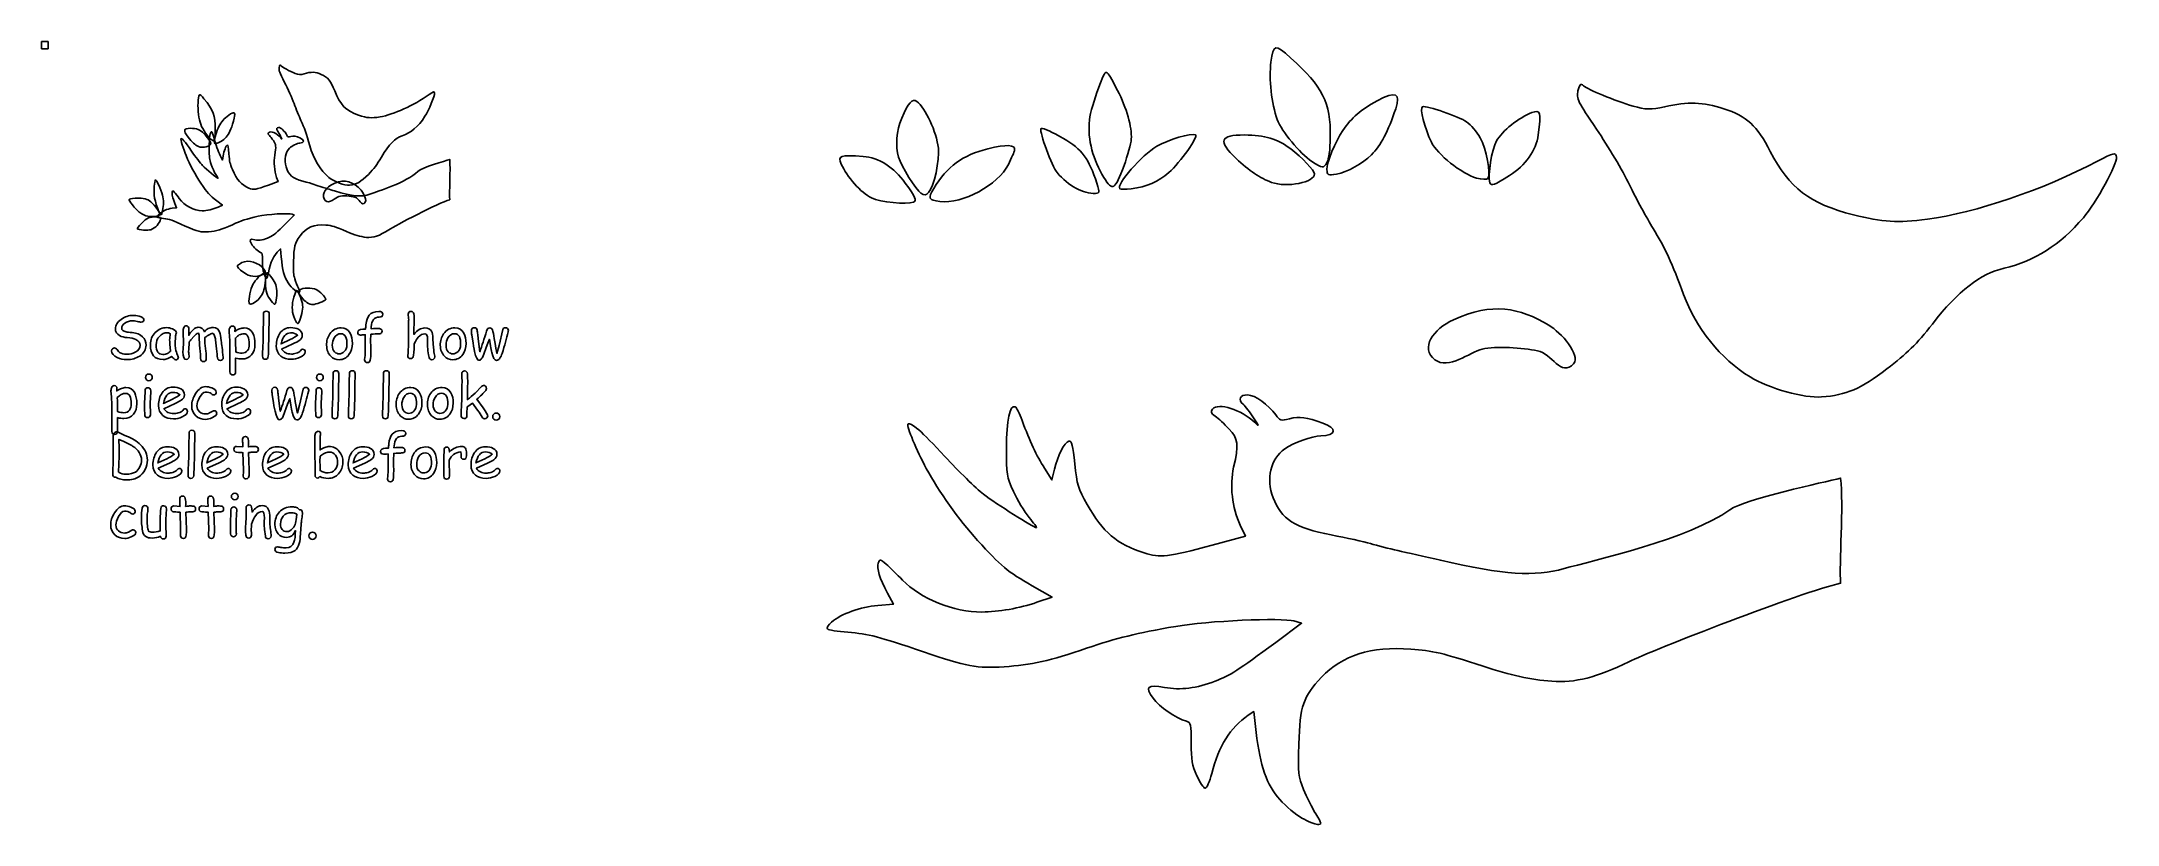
# Model space of a CAD drawing. Header units: centimetres. Extents: x -32.5 to 19.1, y 1.3 to 20.8.
import ezdxf

# ---------------------------------------------------------------- set-up
doc = ezdxf.new("R2010")
doc.units = ezdxf.units.CM
doc.header["$MEASUREMENT"] = 0
doc.header["$XCLIPFRAME"] = 0
doc.layers.add('Layer 1', color=7, linetype='Continuous')
picture_1 = doc.add_image_def('image1.jpg', size_in_pixel=(869, 954))

msp = doc.modelspace()

# ---------------------------------------------------------------- linework, layer by layer
at = {"layer": 'Layer 1'}
for points, knots in [([(-0.92727, 17.80339), (-1.22951, 18.00186), (-1.6771, 18.54318), (-1.78747, 18.84374), (-1.78747, 18.84374), (-1.93031, 19.23273), (-1.99997, 19.86043), (-1.94597, 20.27213), (-1.94597, 20.27213), (-1.88683, 20.72312), (-1.84964, 20.73073), (-1.44804, 20.37408), (-1.44804, 20.37408), (-0.66787, 19.6812), (-0.45378, 19.2522), (-0.46841, 18.41107), (-0.46841, 18.41107), (-0.47432, 18.07133), (-0.50203, 17.85926), (-0.55144, 17.77551), (-0.55144, 17.77551), (-0.64262, 17.62097), (-0.65034, 17.62154), (-0.92727, 17.80339)], [0, 0, 0, 0, 0.14285714, 0.14285714, 0.14285714, 0.14285714, 0.28571429, 0.28571429, 0.28571429, 0.28571429, 0.42857143, 0.42857143, 0.42857143, 0.42857143, 0.57142857, 0.57142857, 0.57142857, 0.57142857, 0.71428571, 0.71428571, 0.71428571, 0.71428571, 1, 1, 1, 1]), ([(-25.3932, 17.4041), (-25.60582, 17.57663), (-25.78209, 17.86757), (-25.87064, 18.19212), (-25.87064, 18.19212), (-25.94951, 18.48123), (-26.00669, 18.64622), (-26.08865, 18.82119), (-26.08865, 18.82119), (-26.13416, 18.91836), (-26.21065, 19.10614), (-26.25863, 19.2385), (-26.25863, 19.2385), (-26.30661, 19.37085), (-26.41273, 19.6093), (-26.49445, 19.76838), (-26.49445, 19.76838), (-26.6277, 20.02776), (-26.64152, 20.06565), (-26.62831, 20.13534), (-26.62831, 20.13534), (-26.61625, 20.19899), (-26.60928, 20.20803), (-26.58979, 20.18526), (-26.58979, 20.18526), (-26.55762, 20.14768), (-26.36505, 20.04253), (-26.23241, 19.99013), (-26.23241, 19.99013), (-26.14517, 19.95567), (-26.10167, 19.95433), (-26.00732, 19.98318), (-26.00732, 19.98318), (-25.83826, 20.03487), (-25.7322, 20.03042), (-25.58288, 19.96535), (-25.58288, 19.96535), (-25.41631, 19.89277), (-25.34419, 19.8045), (-25.24841, 19.55598), (-25.24841, 19.55598), (-25.11461, 19.20882), (-24.96483, 19.05703), (-24.65246, 18.95205), (-24.65246, 18.95205), (-24.44081, 18.88092), (-24.33641, 18.87268), (-24.12077, 18.91007), (-24.12077, 18.91007), (-23.77874, 18.96938), (-23.28762, 19.19218), (-22.90112, 19.46338), (-22.90112, 19.46338), (-22.78261, 19.54654), (-22.77006, 19.55015), (-22.7645, 19.50263), (-22.7645, 19.50263), (-22.75709, 19.43922), (-22.90977, 19.06732), (-23.00185, 18.92449), (-23.00185, 18.92449), (-23.16932, 18.66474), (-23.35173, 18.50988), (-23.57002, 18.44214), (-23.57002, 18.44214), (-23.74187, 18.38881), (-23.89817, 18.2271), (-24.0854, 17.90892), (-24.0854, 17.90892), (-24.198, 17.71756), (-24.26843, 17.62489), (-24.41096, 17.48053), (-24.41096, 17.48053), (-24.59966, 17.28942), (-24.70323, 17.23015), (-24.8799, 17.21214), (-24.8799, 17.21214), (-25.00632, 17.19926), (-25.25568, 17.29251), (-25.3932, 17.4041)], [0, 0, 0, 0, 0.04761905, 0.04761905, 0.04761905, 0.04761905, 0.0952381, 0.0952381, 0.0952381, 0.0952381, 0.14285714, 0.14285714, 0.14285714, 0.14285714, 0.19047619, 0.19047619, 0.19047619, 0.19047619, 0.23809524, 0.23809524, 0.23809524, 0.23809524, 0.28571429, 0.28571429, 0.28571429, 0.28571429, 0.33333333, 0.33333333, 0.33333333, 0.33333333, 0.38095238, 0.38095238, 0.38095238, 0.38095238, 0.42857143, 0.42857143, 0.42857143, 0.42857143, 0.47619048, 0.47619048, 0.47619048, 0.47619048, 0.52380952, 0.52380952, 0.52380952, 0.52380952, 0.57142857, 0.57142857, 0.57142857, 0.57142857, 0.61904762, 0.61904762, 0.61904762, 0.61904762, 0.66666667, 0.66666667, 0.66666667, 0.66666667, 0.71428571, 0.71428571, 0.71428571, 0.71428571, 0.76190476, 0.76190476, 0.76190476, 0.76190476, 0.80952381, 0.80952381, 0.80952381, 0.80952381, 0.85714286, 0.85714286, 0.85714286, 0.85714286, 0.9047619, 0.9047619, 0.9047619, 0.9047619, 1, 1, 1, 1]), ([(-5.60317, 17.69958), (-5.51152, 17.94684), (-5.43008, 18.24368), (-5.42218, 18.3592), (-5.42218, 18.3592), (-5.40208, 18.65306), (-5.53877, 19.13481), (-5.76562, 19.56966), (-5.76562, 19.56966), (-6.0724, 20.15771), (-6.03213, 20.15344), (-6.23979, 19.61991), (-6.23979, 19.61991), (-6.34059, 19.36093), (-6.4415, 19.00886), (-6.46403, 18.83754), (-6.46403, 18.83754), (-6.51507, 18.31614), (-6.36943, 17.84539), (-6.10547, 17.40111), (-6.10547, 17.40111), (-5.88531, 17.05382), (-5.83041, 17.08645), (-5.60317, 17.69958)], [0, 0, 0, 0, 0.14285714, 0.14285714, 0.14285714, 0.14285714, 0.28571429, 0.28571429, 0.28571429, 0.28571429, 0.42857143, 0.42857143, 0.42857143, 0.42857143, 0.57142857, 0.57142857, 0.57142857, 0.57142857, 0.71428571, 0.71428571, 0.71428571, 0.71428571, 1, 1, 1, 1]), ([(9.98015, 12.44202), (9.24262, 12.8914), (8.63119, 13.6492), (8.32406, 14.49454), (8.32406, 14.49454), (8.05047, 15.24756), (7.85213, 15.6773), (7.56784, 16.13305), (7.56784, 16.13305), (7.40997, 16.38613), (7.14464, 16.87525), (6.97822, 17.21998), (6.97822, 17.21998), (6.8118, 17.56472), (6.4437, 18.18579), (6.16023, 18.60015), (6.16023, 18.60015), (5.69803, 19.27574), (5.65009, 19.37443), (5.6959, 19.55596), (5.6959, 19.55596), (5.73774, 19.72174), (5.76193, 19.74528), (5.82951, 19.68599), (5.82951, 19.68599), (5.94111, 19.58809), (6.60909, 19.31423), (7.06916, 19.17775), (7.06916, 19.17775), (7.37177, 19.08798), (7.52266, 19.08448), (7.84995, 19.15962), (7.84995, 19.15962), (8.43638, 19.29427), (8.80426, 19.28267), (9.3222, 19.11319), (9.3222, 19.11319), (9.89998, 18.92414), (10.15015, 18.69423), (10.48239, 18.04693), (10.48239, 18.04693), (10.94651, 17.14268), (11.46607, 16.74733), (12.54959, 16.4739), (12.54959, 16.4739), (13.28374, 16.28863), (13.64586, 16.26716), (14.39388, 16.36456), (14.39388, 16.36456), (15.58028, 16.51903), (17.28384, 17.09936), (18.62449, 17.80574), (18.62449, 17.80574), (19.03557, 18.02234), (19.0791, 18.03173), (19.09838, 17.90796), (19.09838, 17.90796), (19.12411, 17.74281), (18.5945, 16.77412), (18.27509, 16.40211), (18.27509, 16.40211), (17.69418, 15.72554), (17.06145, 15.32219), (16.30425, 15.14575), (16.30425, 15.14575), (15.70816, 15.00685), (15.166, 14.58565), (14.51655, 13.75688), (14.51655, 13.75688), (14.12597, 13.25847), (13.88169, 13.0171), (13.38726, 12.64108), (13.38726, 12.64108), (12.73274, 12.14332), (12.37347, 11.98892), (11.76067, 11.94203), (11.76067, 11.94203), (11.32213, 11.90847), (10.45718, 12.15136), (9.98015, 12.44202)], [0, 0, 0, 0, 0.04761905, 0.04761905, 0.04761905, 0.04761905, 0.0952381, 0.0952381, 0.0952381, 0.0952381, 0.14285714, 0.14285714, 0.14285714, 0.14285714, 0.19047619, 0.19047619, 0.19047619, 0.19047619, 0.23809524, 0.23809524, 0.23809524, 0.23809524, 0.28571429, 0.28571429, 0.28571429, 0.28571429, 0.33333333, 0.33333333, 0.33333333, 0.33333333, 0.38095238, 0.38095238, 0.38095238, 0.38095238, 0.42857143, 0.42857143, 0.42857143, 0.42857143, 0.47619048, 0.47619048, 0.47619048, 0.47619048, 0.52380952, 0.52380952, 0.52380952, 0.52380952, 0.57142857, 0.57142857, 0.57142857, 0.57142857, 0.61904762, 0.61904762, 0.61904762, 0.61904762, 0.66666667, 0.66666667, 0.66666667, 0.66666667, 0.71428571, 0.71428571, 0.71428571, 0.71428571, 0.76190476, 0.76190476, 0.76190476, 0.76190476, 0.80952381, 0.80952381, 0.80952381, 0.80952381, 0.85714286, 0.85714286, 0.85714286, 0.85714286, 0.9047619, 0.9047619, 0.9047619, 0.9047619, 1, 1, 1, 1]), ([(-28.35279, 18.37479), (-28.43992, 18.45099), (-28.56895, 18.65882), (-28.60077, 18.77421), (-28.60077, 18.77421), (-28.64195, 18.92355), (-28.66203, 19.16455), (-28.64647, 19.32261), (-28.64647, 19.32261), (-28.62942, 19.49576), (-28.6187, 19.49868), (-28.50292, 19.36175), (-28.50292, 19.36175), (-28.278, 19.09574), (-28.21628, 18.93103), (-28.2205, 18.6081), (-28.2205, 18.6081), (-28.22221, 18.47766), (-28.23019, 18.39624), (-28.24444, 18.36409), (-28.24444, 18.36409), (-28.27073, 18.30476), (-28.27295, 18.30498), (-28.35279, 18.37479)], [0, 0, 0, 0, 0.14285714, 0.14285714, 0.14285714, 0.14285714, 0.28571429, 0.28571429, 0.28571429, 0.28571429, 0.42857143, 0.42857143, 0.42857143, 0.42857143, 0.57142857, 0.57142857, 0.57142857, 0.57142857, 0.71428571, 0.71428571, 0.71428571, 0.71428571, 1, 1, 1, 1]), ([(-10.22191, 18.13377), (-10.18634, 17.84195), (-10.33684, 17.16059), (-10.46654, 17.02624), (-10.46654, 17.02624), (-10.53233, 16.95809), (-10.57371, 16.95454), (-10.65673, 17.00989), (-10.65673, 17.00989), (-10.77768, 17.09054), (-11.14736, 17.68535), (-11.21557, 17.90906), (-11.21557, 17.90906), (-11.29882, 18.1821), (-11.2671, 18.56839), (-11.1362, 18.87568), (-11.1362, 18.87568), (-10.97203, 19.26105), (-10.86633, 19.37792), (-10.75748, 19.29442), (-10.75748, 19.29442), (-10.54626, 19.13238), (-10.27089, 18.53561), (-10.22191, 18.13377)], [0, 0, 0, 0, 0.14285714, 0.14285714, 0.14285714, 0.14285714, 0.28571429, 0.28571429, 0.28571429, 0.28571429, 0.42857143, 0.42857143, 0.42857143, 0.42857143, 0.57142857, 0.57142857, 0.57142857, 0.57142857, 0.71428571, 0.71428571, 0.71428571, 0.71428571, 1, 1, 1, 1]), ([(-0.55437, 17.60251), (-0.56165, 17.7684), (-0.34535, 18.29432), (-0.15604, 18.57099), (-0.15604, 18.57099), (0.06552, 18.89481), (0.28115, 19.08063), (0.70025, 19.30895), (0.70025, 19.30895), (1.16029, 19.55956), (1.28927, 19.50386), (1.15924, 19.11074), (1.15924, 19.11074), (0.9725, 18.5462), (0.78798, 18.19596), (0.55803, 17.9696), (0.55803, 17.9696), (0.32855, 17.74368), (-0.03619, 17.54224), (-0.31806, 17.48575), (-0.31806, 17.48575), (-0.51945, 17.44539), (-0.5481, 17.45954), (-0.55437, 17.60251)], [0, 0, 0, 0, 0.14285714, 0.14285714, 0.14285714, 0.14285714, 0.28571429, 0.28571429, 0.28571429, 0.28571429, 0.42857143, 0.42857143, 0.42857143, 0.42857143, 0.57142857, 0.57142857, 0.57142857, 0.57142857, 0.71428571, 0.71428571, 0.71428571, 0.71428571, 1, 1, 1, 1]), ([(3.17033, 17.38845), (3.30299, 17.3502), (3.43076, 17.34544), (3.45425, 17.37788), (3.45425, 17.37788), (3.53556, 17.49011), (3.41636, 18.12049), (3.26317, 18.38838), (3.26317, 18.38838), (3.17858, 18.53632), (3.02639, 18.71535), (2.92498, 18.78622), (2.92498, 18.78622), (2.73332, 18.92015), (1.93165, 19.19367), (1.82481, 19.16158), (1.82481, 19.16158), (1.74973, 19.13903), (1.87813, 18.62825), (2.04663, 18.27916), (2.04663, 18.27916), (2.19036, 17.98138), (2.80577, 17.49358), (3.17033, 17.38845)], [0, 0, 0, 0, 0.14285714, 0.14285714, 0.14285714, 0.14285714, 0.28571429, 0.28571429, 0.28571429, 0.28571429, 0.42857143, 0.42857143, 0.42857143, 0.42857143, 0.57142857, 0.57142857, 0.57142857, 0.57142857, 0.71428571, 0.71428571, 0.71428571, 0.71428571, 1, 1, 1, 1]), ([(-26.25227, 14.60659), (-26.29474, 14.63904), (-26.36564, 14.71894), (-26.40982, 14.78415), (-26.40982, 14.78415), (-26.50399, 14.92313), (-26.55156, 15.10273), (-26.5795, 15.42474), (-26.5795, 15.42474), (-26.5795, 15.42474), (-26.5968, 15.62409), (-26.5968, 15.62409), (-26.5968, 15.62409), (-26.5968, 15.62409), (-26.63698, 15.58773), (-26.63698, 15.58773), (-26.63698, 15.58773), (-26.76495, 15.47193), (-26.84962, 15.29218), (-26.89895, 15.03159), (-26.89895, 15.03159), (-26.91356, 14.95436), (-26.93432, 14.89118), (-26.94508, 14.89118), (-26.94508, 14.89118), (-26.95584, 14.89118), (-26.98293, 14.94507), (-27.00528, 15.01095), (-27.00528, 15.01095), (-27.03929, 15.11122), (-27.04591, 15.16223), (-27.04591, 15.32427), (-27.04591, 15.32427), (-27.04591, 15.50209), (-27.04861, 15.51885), (-27.07918, 15.53059), (-27.07918, 15.53059), (-27.1562, 15.56018), (-27.27514, 15.66939), (-27.31924, 15.75102), (-27.31924, 15.75102), (-27.37852, 15.86075), (-27.36076, 15.88301), (-27.23732, 15.85369), (-27.23732, 15.85369), (-27.12353, 15.82667), (-27.00479, 15.84639), (-26.87427, 15.91398), (-26.87427, 15.91398), (-26.76131, 15.97248), (-26.71364, 16.01304), (-26.4391, 16.28424), (-26.4391, 16.28424), (-26.4391, 16.28424), (-26.25385, 16.46723), (-26.25385, 16.46723), (-26.25385, 16.46723), (-26.25385, 16.46723), (-26.3086, 16.48868), (-26.3086, 16.48868), (-26.3086, 16.48868), (-26.39351, 16.52194), (-26.9329, 16.48945), (-27.15593, 16.43764), (-27.15593, 16.43764), (-27.4446, 16.37057), (-27.57396, 16.32814), (-27.79596, 16.22772), (-27.79596, 16.22772), (-28.05795, 16.10921), (-28.19351, 16.06886), (-28.38863, 16.05132), (-28.38863, 16.05132), (-28.5791, 16.0342), (-28.66047, 16.05431), (-28.96776, 16.19444), (-28.96776, 16.19444), (-29.28759, 16.34029), (-29.36103, 16.36559), (-29.50943, 16.38104), (-29.50943, 16.38104), (-29.58279, 16.38868), (-29.64861, 16.40272), (-29.6557, 16.41223), (-29.6557, 16.41223), (-29.66278, 16.42174), (-29.64984, 16.45118), (-29.62693, 16.47764), (-29.62693, 16.47764), (-29.55944, 16.55563), (-29.41561, 16.6248), (-29.29524, 16.63715), (-29.29524, 16.63715), (-29.29524, 16.63715), (-29.18305, 16.64866), (-29.18305, 16.64866), (-29.18305, 16.64866), (-29.18305, 16.64866), (-29.22573, 16.75526), (-29.22573, 16.75526), (-29.22573, 16.75526), (-29.28157, 16.89469), (-29.30329, 16.99029), (-29.29086, 17.04193), (-29.29086, 17.04193), (-29.28147, 17.08096), (-29.27775, 17.0802), (-29.23455, 17.03041), (-29.23455, 17.03041), (-29.20911, 17.00109), (-29.1564, 16.93293), (-29.11742, 16.87895), (-29.11742, 16.87895), (-28.99011, 16.70265), (-28.74772, 16.57308), (-28.54732, 16.5742), (-28.54732, 16.5742), (-28.4298, 16.57486), (-28.27709, 16.61093), (-28.15252, 16.66744), (-28.15252, 16.66744), (-28.15252, 16.66744), (-28.04404, 16.71666), (-28.04404, 16.71666), (-28.04404, 16.71666), (-28.04404, 16.71666), (-28.18642, 16.82473), (-28.18642, 16.82473), (-28.18642, 16.82473), (-28.36113, 16.95735), (-28.41453, 17.01638), (-28.57813, 17.25777), (-28.57813, 17.25777), (-28.71607, 17.46132), (-28.85613, 17.7226), (-28.9466, 17.94515), (-28.9466, 17.94515), (-29.0153, 18.11418), (-29.08914, 18.35124), (-29.07813, 18.36742), (-29.07813, 18.36742), (-29.05969, 18.39449), (-28.98003, 18.30205), (-28.81345, 18.06029), (-28.81345, 18.06029), (-28.71645, 17.91951), (-28.59152, 17.75728), (-28.53583, 17.69977), (-28.53583, 17.69977), (-28.4469, 17.60793), (-28.17593, 17.38046), (-28.15546, 17.38046), (-28.15546, 17.38046), (-28.15131, 17.38046), (-28.17554, 17.42454), (-28.20931, 17.47841), (-28.20931, 17.47841), (-28.24307, 17.53229), (-28.29345, 17.64379), (-28.32125, 17.72619), (-28.32125, 17.72619), (-28.36951, 17.86917), (-28.37179, 17.8881), (-28.37129, 18.14107), (-28.37129, 18.14107), (-28.37077, 18.40403), (-28.3465, 18.55729), (-28.30884, 18.53545), (-28.30884, 18.53545), (-28.30033, 18.53051), (-28.27793, 18.47075), (-28.25907, 18.40266), (-28.25907, 18.40266), (-28.2042, 18.20454), (-28.15608, 18.06846), (-28.09845, 17.94833), (-28.09845, 17.94833), (-28.09845, 17.94833), (-28.04468, 17.83626), (-28.04468, 17.83626), (-28.04468, 17.83626), (-28.04468, 17.83626), (-28.02705, 17.9382), (-28.02705, 17.9382), (-28.02705, 17.9382), (-28.00502, 18.06565), (-27.95396, 18.19642), (-27.92278, 18.20524), (-27.92278, 18.20524), (-27.90394, 18.21057), (-27.89551, 18.16674), (-27.88148, 17.99063), (-27.88148, 17.99063), (-27.86544, 17.78933), (-27.85738, 17.7541), (-27.79229, 17.6007), (-27.79229, 17.6007), (-27.6797, 17.33535), (-27.57935, 17.22207), (-27.38327, 17.13895), (-27.38327, 17.13895), (-27.26802, 17.0901), (-27.21293, 17.09856), (-26.89457, 17.21394), (-26.89457, 17.21394), (-26.89457, 17.21394), (-26.65693, 17.30007), (-26.65693, 17.30007), (-26.65693, 17.30007), (-26.65693, 17.30007), (-26.69337, 17.40365), (-26.69337, 17.40365), (-26.69337, 17.40365), (-26.75228, 17.57111), (-26.77087, 17.78632), (-26.74114, 17.95677), (-26.74114, 17.95677), (-26.70293, 18.17585), (-26.70761, 18.2261), (-26.77523, 18.32304), (-26.77523, 18.32304), (-26.8076, 18.36943), (-26.85173, 18.42426), (-26.8733, 18.44489), (-26.8733, 18.44489), (-26.90498, 18.47518), (-26.90874, 18.48817), (-26.89285, 18.51236), (-26.89285, 18.51236), (-26.8504, 18.57697), (-26.68762, 18.50886), (-26.59146, 18.38624), (-26.59146, 18.38624), (-26.55566, 18.34059), (-26.55612, 18.34374), (-26.59782, 18.42918), (-26.59782, 18.42918), (-26.62257, 18.47989), (-26.65686, 18.5381), (-26.67402, 18.55855), (-26.67402, 18.55855), (-26.71323, 18.60527), (-26.69665, 18.64814), (-26.63936, 18.64814), (-26.63936, 18.64814), (-26.59179, 18.64814), (-26.48896, 18.54972), (-26.43894, 18.45632), (-26.43894, 18.45632), (-26.40993, 18.40214), (-26.40263, 18.39949), (-26.3397, 18.42025), (-26.3397, 18.42025), (-26.26788, 18.44396), (-26.22142, 18.43606), (-26.10051, 18.37961), (-26.10051, 18.37961), (-25.99634, 18.33096), (-26.00515, 18.25631), (-26.11507, 18.25631), (-26.11507, 18.25631), (-26.17672, 18.25631), (-26.31651, 18.19009), (-26.37308, 18.13409), (-26.37308, 18.13409), (-26.47836, 18.02988), (-26.51058, 17.85168), (-26.45775, 17.66593), (-26.45775, 17.66593), (-26.3997, 17.46186), (-26.30105, 17.37778), (-26.04106, 17.3108), (-26.04106, 17.3108), (-25.93352, 17.28309), (-25.80669, 17.24555), (-25.75922, 17.22737), (-25.75922, 17.22737), (-25.71176, 17.20919), (-25.6235, 17.17953), (-25.56308, 17.16145), (-25.56308, 17.16145), (-25.50267, 17.14338), (-25.36498, 17.10162), (-25.2571, 17.06865), (-25.2571, 17.06865), (-24.80011, 16.929), (-24.58172, 16.90929), (-24.37054, 16.98863), (-24.37054, 16.98863), (-24.16778, 17.0648), (-23.46623, 17.27346), (-23.17986, 17.55112), (-23.17986, 17.55112), (-23.07231, 17.6554), (-22.50346, 17.81222), (-22.38604, 17.85355), (-22.38604, 17.85355), (-22.36392, 17.599), (-22.3967, 17.0228), (-22.38604, 16.84947), (-22.38604, 16.84947), (-22.66047, 16.76848), (-23.74194, 16.20717), (-23.90479, 16.10012), (-23.90479, 16.10012), (-24.13315, 15.95001), (-24.29288, 15.89606), (-24.458, 15.91327), (-24.458, 15.91327), (-24.61325, 15.92946), (-24.75168, 15.96969), (-24.95113, 16.0566), (-24.95113, 16.0566), (-25.23879, 16.18195), (-25.31558, 16.20616), (-25.46894, 16.21984), (-25.46894, 16.21984), (-25.7611, 16.2459), (-25.95826, 16.16335), (-26.11114, 15.95096), (-26.11114, 15.95096), (-26.2421, 15.76903), (-26.26569, 15.67663), (-26.27381, 15.31383), (-26.27381, 15.31383), (-26.28026, 15.02542), (-26.27858, 15.00401), (-26.23994, 14.88002), (-26.23994, 14.88002), (-26.21758, 14.80828), (-26.17818, 14.70366), (-26.15239, 14.64752), (-26.15239, 14.64752), (-26.10652, 14.54767), (-26.10625, 14.54547), (-26.14027, 14.54652), (-26.14027, 14.54652), (-26.15939, 14.54711), (-26.20979, 14.57414), (-26.25227, 14.60659)], [0, 0, 0, 0, 0.01162791, 0.01162791, 0.01162791, 0.01162791, 0.02325581, 0.02325581, 0.02325581, 0.02325581, 0.03488372, 0.03488372, 0.03488372, 0.03488372, 0.04651163, 0.04651163, 0.04651163, 0.04651163, 0.05813953, 0.05813953, 0.05813953, 0.05813953, 0.06976744, 0.06976744, 0.06976744, 0.06976744, 0.08139535, 0.08139535, 0.08139535, 0.08139535, 0.09302326, 0.09302326, 0.09302326, 0.09302326, 0.10465116, 0.10465116, 0.10465116, 0.10465116, 0.11627907, 0.11627907, 0.11627907, 0.11627907, 0.12790698, 0.12790698, 0.12790698, 0.12790698, 0.13953488, 0.13953488, 0.13953488, 0.13953488, 0.15116279, 0.15116279, 0.15116279, 0.15116279, 0.1627907, 0.1627907, 0.1627907, 0.1627907, 0.1744186, 0.1744186, 0.1744186, 0.1744186, 0.18604651, 0.18604651, 0.18604651, 0.18604651, 0.19767442, 0.19767442, 0.19767442, 0.19767442, 0.20930233, 0.20930233, 0.20930233, 0.20930233, 0.22093023, 0.22093023, 0.22093023, 0.22093023, 0.23255814, 0.23255814, 0.23255814, 0.23255814, 0.24418605, 0.24418605, 0.24418605, 0.24418605, 0.25581395, 0.25581395, 0.25581395, 0.25581395, 0.26744186, 0.26744186, 0.26744186, 0.26744186, 0.27906977, 0.27906977, 0.27906977, 0.27906977, 0.29069767, 0.29069767, 0.29069767, 0.29069767, 0.30232558, 0.30232558, 0.30232558, 0.30232558, 0.31395349, 0.31395349, 0.31395349, 0.31395349, 0.3255814, 0.3255814, 0.3255814, 0.3255814, 0.3372093, 0.3372093, 0.3372093, 0.3372093, 0.34883721, 0.34883721, 0.34883721, 0.34883721, 0.36046512, 0.36046512, 0.36046512, 0.36046512, 0.37209302, 0.37209302, 0.37209302, 0.37209302, 0.38372093, 0.38372093, 0.38372093, 0.38372093, 0.39534884, 0.39534884, 0.39534884, 0.39534884, 0.40697674, 0.40697674, 0.40697674, 0.40697674, 0.41860465, 0.41860465, 0.41860465, 0.41860465, 0.43023256, 0.43023256, 0.43023256, 0.43023256, 0.44186047, 0.44186047, 0.44186047, 0.44186047, 0.45348837, 0.45348837, 0.45348837, 0.45348837, 0.46511628, 0.46511628, 0.46511628, 0.46511628, 0.47674419, 0.47674419, 0.47674419, 0.47674419, 0.48837209, 0.48837209, 0.48837209, 0.48837209, 0.5, 0.5, 0.5, 0.5, 0.51162791, 0.51162791, 0.51162791, 0.51162791, 0.52325581, 0.52325581, 0.52325581, 0.52325581, 0.53488372, 0.53488372, 0.53488372, 0.53488372, 0.54651163, 0.54651163, 0.54651163, 0.54651163, 0.55813953, 0.55813953, 0.55813953, 0.55813953, 0.56976744, 0.56976744, 0.56976744, 0.56976744, 0.58139535, 0.58139535, 0.58139535, 0.58139535, 0.59302326, 0.59302326, 0.59302326, 0.59302326, 0.60465116, 0.60465116, 0.60465116, 0.60465116, 0.61627907, 0.61627907, 0.61627907, 0.61627907, 0.62790698, 0.62790698, 0.62790698, 0.62790698, 0.63953488, 0.63953488, 0.63953488, 0.63953488, 0.65116279, 0.65116279, 0.65116279, 0.65116279, 0.6627907, 0.6627907, 0.6627907, 0.6627907, 0.6744186, 0.6744186, 0.6744186, 0.6744186, 0.68604651, 0.68604651, 0.68604651, 0.68604651, 0.69767442, 0.69767442, 0.69767442, 0.69767442, 0.70930233, 0.70930233, 0.70930233, 0.70930233, 0.72093023, 0.72093023, 0.72093023, 0.72093023, 0.73255814, 0.73255814, 0.73255814, 0.73255814, 0.74418605, 0.74418605, 0.74418605, 0.74418605, 0.75581395, 0.75581395, 0.75581395, 0.75581395, 0.76744186, 0.76744186, 0.76744186, 0.76744186, 0.77906977, 0.77906977, 0.77906977, 0.77906977, 0.79069767, 0.79069767, 0.79069767, 0.79069767, 0.80232558, 0.80232558, 0.80232558, 0.80232558, 0.81395349, 0.81395349, 0.81395349, 0.81395349, 0.8255814, 0.8255814, 0.8255814, 0.8255814, 0.8372093, 0.8372093, 0.8372093, 0.8372093, 0.84883721, 0.84883721, 0.84883721, 0.84883721, 0.86046512, 0.86046512, 0.86046512, 0.86046512, 0.87209302, 0.87209302, 0.87209302, 0.87209302, 0.88372093, 0.88372093, 0.88372093, 0.88372093, 0.89534884, 0.89534884, 0.89534884, 0.89534884, 0.90697674, 0.90697674, 0.90697674, 0.90697674, 0.91860465, 0.91860465, 0.91860465, 0.91860465, 0.93023256, 0.93023256, 0.93023256, 0.93023256, 0.94186047, 0.94186047, 0.94186047, 0.94186047, 0.95348837, 0.95348837, 0.95348837, 0.95348837, 0.96511628, 0.96511628, 0.96511628, 0.96511628, 0.97674419, 0.97674419, 0.97674419, 0.97674419, 1, 1, 1, 1]), ([(-28.64227, 18.17439), (-28.72396, 18.21359), (-28.80247, 18.28422), (-28.89633, 18.40295), (-28.89633, 18.40295), (-29.02928, 18.57112), (-29.01437, 18.62659), (-28.83623, 18.62659), (-28.83623, 18.62659), (-28.69204, 18.62659), (-28.59742, 18.58871), (-28.50424, 18.49366), (-28.50424, 18.49366), (-28.42587, 18.41372), (-28.33354, 18.28496), (-28.33354, 18.2556), (-28.33354, 18.2556), (-28.33354, 18.1734), (-28.53163, 18.12128), (-28.64227, 18.17439)], [0, 0, 0, 0, 0.16666667, 0.16666667, 0.16666667, 0.16666667, 0.33333333, 0.33333333, 0.33333333, 0.33333333, 0.5, 0.5, 0.5, 0.5, 0.66666667, 0.66666667, 0.66666667, 0.66666667, 1, 1, 1, 1]), ([(-28.24528, 18.29767), (-28.24738, 18.36136), (-28.18502, 18.56327), (-28.13045, 18.66949), (-28.13045, 18.66949), (-28.06657, 18.79382), (-28.00441, 18.86516), (-27.88359, 18.95282), (-27.88359, 18.95282), (-27.75096, 19.04903), (-27.71378, 19.02765), (-27.75127, 18.87672), (-27.75127, 18.87672), (-27.8051, 18.65998), (-27.8583, 18.52551), (-27.92459, 18.4386), (-27.92459, 18.4386), (-27.99075, 18.35187), (-28.0959, 18.27453), (-28.17716, 18.25284), (-28.17716, 18.25284), (-28.23521, 18.23735), (-28.24347, 18.24278), (-28.24528, 18.29767)], [0, 0, 0, 0, 0.14285714, 0.14285714, 0.14285714, 0.14285714, 0.28571429, 0.28571429, 0.28571429, 0.28571429, 0.42857143, 0.42857143, 0.42857143, 0.42857143, 0.57142857, 0.57142857, 0.57142857, 0.57142857, 0.71428571, 0.71428571, 0.71428571, 0.71428571, 1, 1, 1, 1]), ([(-6.31419, 17.00611), (-6.19974, 17.01354), (-6.19986, 17.04052), (-6.31582, 17.36977), (-6.31582, 17.36977), (-6.51448, 17.93383), (-6.69073, 18.14351), (-7.2027, 18.42488), (-7.2027, 18.42488), (-7.47966, 18.5771), (-7.65437, 18.64729), (-7.67133, 18.61317), (-7.67133, 18.61317), (-7.71194, 18.53145), (-7.39592, 17.67806), (-7.26765, 17.52305), (-7.26765, 17.52305), (-6.9979, 17.19707), (-6.61026, 16.98691), (-6.31419, 17.00611)], [0, 0, 0, 0, 0.16666667, 0.16666667, 0.16666667, 0.16666667, 0.33333333, 0.33333333, 0.33333333, 0.33333333, 0.5, 0.5, 0.5, 0.5, 0.66666667, 0.66666667, 0.66666667, 0.66666667, 1, 1, 1, 1]), ([(4.54822, 19.01549), (4.22774, 18.89672), (3.80426, 18.5581), (3.66726, 18.31106), (3.66726, 18.31106), (3.54698, 18.09416), (3.44597, 17.44987), (3.5044, 17.27229), (3.5044, 17.27229), (3.53455, 17.18066), (3.61293, 17.20912), (3.99039, 17.44872), (3.99039, 17.44872), (4.3939, 17.70487), (4.6588, 18.0779), (4.70832, 18.45971), (4.70832, 18.45971), (4.78261, 19.0325), (4.76443, 19.09562), (4.54822, 19.01549)], [0, 0, 0, 0, 0.16666667, 0.16666667, 0.16666667, 0.16666667, 0.33333333, 0.33333333, 0.33333333, 0.33333333, 0.5, 0.5, 0.5, 0.5, 0.66666667, 0.66666667, 0.66666667, 0.66666667, 1, 1, 1, 1]), ([(-10.33928, 17.12703), (-10.00213, 17.68262), (-9.6272, 17.95734), (-8.99061, 18.11521), (-8.99061, 18.11521), (-8.5305, 18.22932), (-8.30463, 18.22025), (-8.32596, 18.0885), (-8.32596, 18.0885), (-8.3336, 18.04134), (-8.40284, 17.87897), (-8.47984, 17.72769), (-8.47984, 17.72769), (-8.74217, 17.21225), (-9.61835, 16.73843), (-10.18403, 16.80609), (-10.18403, 16.80609), (-10.4686, 16.84013), (-10.48846, 16.88119), (-10.33928, 17.12703)], [0, 0, 0, 0, 0.16666667, 0.16666667, 0.16666667, 0.16666667, 0.33333333, 0.33333333, 0.33333333, 0.33333333, 0.5, 0.5, 0.5, 0.5, 0.66666667, 0.66666667, 0.66666667, 0.66666667, 1, 1, 1, 1]), ([(-5.42149, 17.12198), (-5.04243, 17.16877), (-4.74153, 17.29853), (-4.48819, 17.52447), (-4.48819, 17.52447), (-4.20022, 17.78129), (-3.74529, 18.42308), (-3.82335, 18.46241), (-3.82335, 18.46241), (-3.92642, 18.51434), (-4.50964, 18.34392), (-4.78409, 18.18166), (-4.78409, 18.18166), (-5.15731, 17.96102), (-5.80431, 17.22165), (-5.70999, 17.12357), (-5.70999, 17.12357), (-5.6924, 17.10528), (-5.56258, 17.10456), (-5.42149, 17.12198)], [0, 0, 0, 0, 0.16666667, 0.16666667, 0.16666667, 0.16666667, 0.33333333, 0.33333333, 0.33333333, 0.33333333, 0.5, 0.5, 0.5, 0.5, 0.66666667, 0.66666667, 0.66666667, 0.66666667, 1, 1, 1, 1]), ([(-1.93143, 17.28141), (-2.21477, 17.38353), (-2.48709, 17.56749), (-2.81268, 17.87673), (-2.81268, 17.87673), (-3.27385, 18.31475), (-3.22214, 18.45924), (-2.6042, 18.45924), (-2.6042, 18.45924), (-2.10403, 18.45924), (-1.77584, 18.36056), (-1.45261, 18.11299), (-1.45261, 18.11299), (-1.18077, 17.90478), (-0.8605, 17.5694), (-0.8605, 17.49295), (-0.8605, 17.49295), (-0.8605, 17.27882), (-1.54765, 17.14309), (-1.93143, 17.28141)], [0, 0, 0, 0, 0.16666667, 0.16666667, 0.16666667, 0.16666667, 0.33333333, 0.33333333, 0.33333333, 0.33333333, 0.5, 0.5, 0.5, 0.5, 0.66666667, 0.66666667, 0.66666667, 0.66666667, 1, 1, 1, 1]), ([(-12.64151, 17.73647), (-12.50553, 17.4229), (-12.14444, 17.01841), (-11.89033, 16.89502), (-11.89033, 16.89502), (-11.66723, 16.78668), (-11.0184, 16.72075), (-10.84426, 16.78873), (-10.84426, 16.78873), (-10.7544, 16.82381), (-10.78707, 16.90053), (-11.04679, 17.26443), (-11.04679, 17.26443), (-11.32444, 17.65346), (-11.71129, 17.89774), (-12.09523, 17.92648), (-12.09523, 17.92648), (-12.6712, 17.96959), (-12.73325, 17.94802), (-12.64151, 17.73647)], [0, 0, 0, 0, 0.16666667, 0.16666667, 0.16666667, 0.16666667, 0.33333333, 0.33333333, 0.33333333, 0.33333333, 0.5, 0.5, 0.5, 0.5, 0.66666667, 0.66666667, 0.66666667, 0.66666667, 1, 1, 1, 1]), ([(-29.53295, 16.57506), (-29.5028, 16.71609), (-29.50345, 16.8419), (-29.53498, 16.96527), (-29.53498, 16.96527), (-29.57082, 17.10551), (-29.69013, 17.36237), (-29.70934, 17.34065), (-29.70934, 17.34065), (-29.7347, 17.31198), (-29.75496, 17.08026), (-29.74271, 16.95895), (-29.74271, 16.95895), (-29.72605, 16.79398), (-29.60241, 16.45461), (-29.56578, 16.47329), (-29.56578, 16.47329), (-29.55894, 16.47677), (-29.54417, 16.52257), (-29.53295, 16.57506)], [0, 0, 0, 0, 0.16666667, 0.16666667, 0.16666667, 0.16666667, 0.33333333, 0.33333333, 0.33333333, 0.33333333, 0.5, 0.5, 0.5, 0.5, 0.66666667, 0.66666667, 0.66666667, 0.66666667, 1, 1, 1, 1]), ([(-24.74646, 16.91545), (-24.85119, 16.93965), (-25.04626, 16.96398), (-25.14251, 16.93131), (-25.14251, 16.93131), (-25.23364, 16.90038), (-25.38416, 16.72859), (-25.48262, 16.82961), (-25.48262, 16.82961), (-25.59047, 16.94028), (-25.49344, 17.12289), (-25.34897, 17.21046), (-25.34897, 17.21046), (-25.06832, 17.38058), (-24.87766, 17.32756), (-24.66388, 17.15852), (-24.66388, 17.15852), (-24.57754, 17.09024), (-24.43276, 16.87162), (-24.48638, 16.79136), (-24.48638, 16.79136), (-24.57698, 16.65576), (-24.64173, 16.89125), (-24.74646, 16.91545)], [0, 0, 0, 0, 0.14285714, 0.14285714, 0.14285714, 0.14285714, 0.28571429, 0.28571429, 0.28571429, 0.28571429, 0.42857143, 0.42857143, 0.42857143, 0.42857143, 0.57142857, 0.57142857, 0.57142857, 0.57142857, 0.71428571, 0.71428571, 0.71428571, 0.71428571, 1, 1, 1, 1]), ([(-29.70289, 16.66192), (-29.75825, 16.73131), (-29.82792, 16.80451), (-29.8577, 16.82459), (-29.8577, 16.82459), (-29.93346, 16.87565), (-30.07673, 16.89938), (-30.21766, 16.88421), (-30.21766, 16.88421), (-30.40825, 16.8637), (-30.4026, 16.8773), (-30.28427, 16.72407), (-30.28427, 16.72407), (-30.22683, 16.64969), (-30.14468, 16.56134), (-30.10173, 16.52775), (-30.10173, 16.52775), (-29.96903, 16.43171), (-29.82768, 16.41279), (-29.68007, 16.43967), (-29.68007, 16.43967), (-29.56313, 16.46556), (-29.56563, 16.48986), (-29.70289, 16.66192)], [0, 0, 0, 0, 0.14285714, 0.14285714, 0.14285714, 0.14285714, 0.28571429, 0.28571429, 0.28571429, 0.28571429, 0.42857143, 0.42857143, 0.42857143, 0.42857143, 0.57142857, 0.57142857, 0.57142857, 0.57142857, 0.71428571, 0.71428571, 0.71428571, 0.71428571, 1, 1, 1, 1]), ([(-29.58062, 16.36348), (-29.56974, 16.40506), (-29.57692, 16.40905), (-29.67736, 16.4173), (-29.67736, 16.4173), (-29.84944, 16.43143), (-29.92491, 16.40048), (-30.05712, 16.26154), (-30.05712, 16.26154), (-30.12864, 16.18638), (-30.1669, 16.1351), (-30.15975, 16.124), (-30.15975, 16.124), (-30.14261, 16.09742), (-29.88053, 16.08151), (-29.82497, 16.10367), (-29.82497, 16.10367), (-29.70812, 16.15029), (-29.60878, 16.25592), (-29.58062, 16.36348)], [0, 0, 0, 0, 0.16666667, 0.16666667, 0.16666667, 0.16666667, 0.33333333, 0.33333333, 0.33333333, 0.33333333, 0.5, 0.5, 0.5, 0.5, 0.66666667, 0.66666667, 0.66666667, 0.66666667, 1, 1, 1, 1]), ([(-27.03943, 14.98946), (-27.21787, 14.91342), (-27.3514, 14.92828), (-27.51976, 15.0429), (-27.51976, 15.0429), (-27.64144, 15.12574), (-27.68887, 15.18527), (-27.65931, 15.21807), (-27.65931, 15.21807), (-27.64872, 15.22981), (-27.60295, 15.25941), (-27.55758, 15.28384), (-27.55758, 15.28384), (-27.40301, 15.36709), (-27.12276, 15.28365), (-27.01249, 15.12155), (-27.01249, 15.12155), (-26.95702, 15.04), (-26.96047, 15.02311), (-27.03943, 14.98946)], [0, 0, 0, 0, 0.16666667, 0.16666667, 0.16666667, 0.16666667, 0.33333333, 0.33333333, 0.33333333, 0.33333333, 0.5, 0.5, 0.5, 0.5, 0.66666667, 0.66666667, 0.66666667, 0.66666667, 1, 1, 1, 1]), ([(-27.27865, 14.75428), (-27.23119, 14.84778), (-27.06956, 15.00728), (-27.01593, 15.01353), (-27.01593, 15.01353), (-26.98873, 15.0167), (-26.97905, 15.00731), (-26.97146, 14.97036), (-26.97146, 14.97036), (-26.9604, 14.91652), (-26.99249, 14.65107), (-27.01997, 14.56907), (-27.01997, 14.56907), (-27.05351, 14.46899), (-27.13348, 14.36506), (-27.22008, 14.30901), (-27.22008, 14.30901), (-27.32869, 14.23871), (-27.3738, 14.23148), (-27.38168, 14.28309), (-27.38168, 14.28309), (-27.39698, 14.38324), (-27.34401, 14.62551), (-27.27865, 14.75428)], [0, 0, 0, 0, 0.14285714, 0.14285714, 0.14285714, 0.14285714, 0.28571429, 0.28571429, 0.28571429, 0.28571429, 0.42857143, 0.42857143, 0.42857143, 0.42857143, 0.57142857, 0.57142857, 0.57142857, 0.57142857, 0.71428571, 0.71428571, 0.71428571, 0.71428571, 1, 1, 1, 1]), ([(-26.71199, 14.30026), (-26.68226, 14.42536), (-26.6843, 14.63352), (-26.71624, 14.73328), (-26.71624, 14.73328), (-26.74429, 14.82087), (-26.87297, 15.00342), (-26.92372, 15.02759), (-26.92372, 15.02759), (-26.9499, 15.04006), (-26.95731, 15.00961), (-26.96964, 14.83875), (-26.96964, 14.83875), (-26.98282, 14.65609), (-26.94487, 14.48787), (-26.86678, 14.38282), (-26.86678, 14.38282), (-26.74963, 14.22524), (-26.73205, 14.21586), (-26.71199, 14.30026)], [0, 0, 0, 0, 0.16666667, 0.16666667, 0.16666667, 0.16666667, 0.33333333, 0.33333333, 0.33333333, 0.33333333, 0.5, 0.5, 0.5, 0.5, 0.66666667, 0.66666667, 0.66666667, 0.66666667, 1, 1, 1, 1]), ([(-26.13594, 13.80764), (-26.08039, 13.91603), (-26.03729, 14.11613), (-26.04628, 14.22392), (-26.04628, 14.22392), (-26.05418, 14.31856), (-26.13789, 14.54275), (-26.18124, 14.58538), (-26.18124, 14.58538), (-26.20362, 14.60738), (-26.2173, 14.58106), (-26.26609, 14.42218), (-26.26609, 14.42218), (-26.31825, 14.25234), (-26.31832, 14.07669), (-26.26628, 13.94612), (-26.26628, 13.94612), (-26.18821, 13.75026), (-26.17341, 13.73453), (-26.13594, 13.80764)], [0, 0, 0, 0, 0.16666667, 0.16666667, 0.16666667, 0.16666667, 0.33333333, 0.33333333, 0.33333333, 0.33333333, 0.5, 0.5, 0.5, 0.5, 0.66666667, 0.66666667, 0.66666667, 0.66666667, 1, 1, 1, 1]), ([(-26.08332, 14.62321), (-26.12089, 14.60572), (-26.15173, 14.57884), (-26.15184, 14.56346), (-26.15184, 14.56346), (-26.15224, 14.51025), (-26.01907, 14.33933), (-25.93837, 14.28947), (-25.93837, 14.28947), (-25.8938, 14.26193), (-25.82815, 14.23967), (-25.79249, 14.24001), (-25.79249, 14.24001), (-25.72508, 14.24064), (-25.49095, 14.33306), (-25.47118, 14.36684), (-25.47118, 14.36684), (-25.45729, 14.39058), (-25.57268, 14.522), (-25.67053, 14.59389), (-25.67053, 14.59389), (-25.75399, 14.65521), (-25.98006, 14.67127), (-26.08332, 14.62321)], [0, 0, 0, 0, 0.14285714, 0.14285714, 0.14285714, 0.14285714, 0.28571429, 0.28571429, 0.28571429, 0.28571429, 0.42857143, 0.42857143, 0.42857143, 0.42857143, 0.57142857, 0.57142857, 0.57142857, 0.57142857, 0.71428571, 0.71428571, 0.71428571, 0.71428571, 1, 1, 1, 1]), ([(-30.80184, 13.092), (-30.80233, 13.1125), (-30.79542, 13.1288), (-30.78134, 13.14164), (-30.78134, 13.14164), (-30.76702, 13.15448), (-30.74973, 13.1609), (-30.72899, 13.1609), (-30.72899, 13.1609), (-30.70553, 13.1609), (-30.68479, 13.14732), (-30.66701, 13.1204), (-30.66701, 13.1204), (-30.64256, 13.08361), (-30.62058, 13.05891), (-30.60132, 13.04582), (-30.60132, 13.04582), (-30.56033, 13.01891), (-30.50081, 13.00533), (-30.42278, 13.00533), (-30.42278, 13.00533), (-30.3482, 13.00533), (-30.27881, 13.02138), (-30.21485, 13.05373), (-30.21485, 13.05373), (-30.13311, 13.09546), (-30.09212, 13.153), (-30.09212, 13.22683), (-30.09212, 13.22683), (-30.09212, 13.28758), (-30.12645, 13.33574), (-30.19534, 13.37105), (-30.19534, 13.37105), (-30.25362, 13.40142), (-30.32573, 13.41772), (-30.41142, 13.42019), (-30.41142, 13.42019), (-30.48773, 13.42316), (-30.55243, 13.4397), (-30.60577, 13.47008), (-30.60577, 13.47008), (-30.67417, 13.50909), (-30.70849, 13.5649), (-30.70849, 13.63775), (-30.70849, 13.63775), (-30.70849, 13.72344), (-30.65985, 13.80172), (-30.56255, 13.87235), (-30.56255, 13.87235), (-30.46945, 13.93927), (-30.37339, 13.97286), (-30.27412, 13.97286), (-30.27412, 13.97286), (-30.22745, 13.97286), (-30.1746, 13.96495), (-30.11583, 13.9489), (-30.11583, 13.9489), (-30.03779, 13.92816), (-29.99877, 13.90149), (-29.99877, 13.86914), (-29.99877, 13.86914), (-29.99877, 13.82666), (-30.02051, 13.80543), (-30.06397, 13.80543), (-30.06397, 13.80543), (-30.08323, 13.80543), (-30.11681, 13.81061), (-30.16522, 13.82123), (-30.16522, 13.82123), (-30.21337, 13.83185), (-30.25066, 13.83704), (-30.27733, 13.83654), (-30.27733, 13.83654), (-30.3524, 13.83555), (-30.41636, 13.81703), (-30.46896, 13.78073), (-30.46896, 13.78073), (-30.52304, 13.74369), (-30.54996, 13.6985), (-30.54996, 13.64541), (-30.54996, 13.64541), (-30.54996, 13.60515), (-30.51415, 13.577), (-30.44278, 13.56046), (-30.44278, 13.56046), (-30.41636, 13.55428), (-30.36475, 13.5486), (-30.28869, 13.54317), (-30.28869, 13.54317), (-30.17806, 13.53502), (-30.09163, 13.5002), (-30.0294, 13.43896), (-30.0294, 13.43896), (-29.97235, 13.38315), (-29.94395, 13.31475), (-29.94395, 13.23424), (-29.94395, 13.23424), (-29.94395, 13.11966), (-29.99705, 13.02804), (-30.10299, 12.95939), (-30.10299, 12.95939), (-30.1951, 12.90013), (-30.30178, 12.87049), (-30.42303, 12.87049), (-30.42303, 12.87049), (-30.51119, 12.87049), (-30.59194, 12.88729), (-30.66528, 12.92112), (-30.66528, 12.92112), (-30.75492, 12.9626), (-30.80036, 13.01965), (-30.80184, 13.092)], [0, 0, 0, 0, 0.03448276, 0.03448276, 0.03448276, 0.03448276, 0.06896552, 0.06896552, 0.06896552, 0.06896552, 0.10344828, 0.10344828, 0.10344828, 0.10344828, 0.13793103, 0.13793103, 0.13793103, 0.13793103, 0.17241379, 0.17241379, 0.17241379, 0.17241379, 0.20689655, 0.20689655, 0.20689655, 0.20689655, 0.24137931, 0.24137931, 0.24137931, 0.24137931, 0.27586207, 0.27586207, 0.27586207, 0.27586207, 0.31034483, 0.31034483, 0.31034483, 0.31034483, 0.34482759, 0.34482759, 0.34482759, 0.34482759, 0.37931034, 0.37931034, 0.37931034, 0.37931034, 0.4137931, 0.4137931, 0.4137931, 0.4137931, 0.44827586, 0.44827586, 0.44827586, 0.44827586, 0.48275862, 0.48275862, 0.48275862, 0.48275862, 0.51724138, 0.51724138, 0.51724138, 0.51724138, 0.55172414, 0.55172414, 0.55172414, 0.55172414, 0.5862069, 0.5862069, 0.5862069, 0.5862069, 0.62068966, 0.62068966, 0.62068966, 0.62068966, 0.65517241, 0.65517241, 0.65517241, 0.65517241, 0.68965517, 0.68965517, 0.68965517, 0.68965517, 0.72413793, 0.72413793, 0.72413793, 0.72413793, 0.75862069, 0.75862069, 0.75862069, 0.75862069, 0.79310345, 0.79310345, 0.79310345, 0.79310345, 0.82758621, 0.82758621, 0.82758621, 0.82758621, 0.86206897, 0.86206897, 0.86206897, 0.86206897, 0.89655172, 0.89655172, 0.89655172, 0.89655172, 0.93103448, 0.93103448, 0.93103448, 0.93103448, 1, 1, 1, 1]), ([(-26.88628, 13.48094), (-26.88628, 13.48094), (-26.89715, 13.12114), (-26.89715, 13.12114), (-26.89715, 13.12114), (-26.89715, 13.08311), (-26.89888, 13.02706), (-26.90283, 12.95322), (-26.90283, 12.95322), (-26.90777, 12.90507), (-26.93147, 12.88086), (-26.97395, 12.88086), (-26.97395, 12.88086), (-27.02136, 12.88086), (-27.04507, 12.90556), (-27.04507, 12.9547), (-27.04507, 12.9547), (-27.04507, 13.01298), (-27.04235, 13.10089), (-27.03692, 13.2177), (-27.03692, 13.2177), (-27.03149, 13.33475), (-27.02877, 13.42242), (-27.02877, 13.48094), (-27.02877, 13.48094), (-27.02877, 13.55725), (-27.02753, 13.64442), (-27.02507, 13.74246), (-27.02507, 13.74246), (-27.0226, 13.84074), (-27.02136, 13.92791), (-27.02136, 14.00422), (-27.02136, 14.00422), (-27.02136, 14.05237), (-26.99765, 14.07657), (-26.95049, 14.07657), (-26.95049, 14.07657), (-26.90283, 14.07657), (-26.87912, 14.05237), (-26.87912, 14.00422), (-26.87912, 14.00422), (-26.87912, 13.92791), (-26.88036, 13.84074), (-26.88283, 13.74246), (-26.88283, 13.74246), (-26.88505, 13.64442), (-26.88628, 13.55725), (-26.88628, 13.48094)], [0, 0, 0, 0, 0.07692308, 0.07692308, 0.07692308, 0.07692308, 0.15384615, 0.15384615, 0.15384615, 0.15384615, 0.23076923, 0.23076923, 0.23076923, 0.23076923, 0.30769231, 0.30769231, 0.30769231, 0.30769231, 0.38461538, 0.38461538, 0.38461538, 0.38461538, 0.46153846, 0.46153846, 0.46153846, 0.46153846, 0.53846154, 0.53846154, 0.53846154, 0.53846154, 0.61538462, 0.61538462, 0.61538462, 0.61538462, 0.69230769, 0.69230769, 0.69230769, 0.69230769, 0.76923077, 0.76923077, 0.76923077, 0.76923077, 0.84615385, 0.84615385, 0.84615385, 0.84615385, 1, 1, 1, 1]), ([(-24.14495, 13.92989), (-24.26175, 13.92989), (-24.32719, 13.84864), (-24.34102, 13.68591), (-24.34102, 13.68591), (-24.34102, 13.68591), (-24.34324, 13.64096), (-24.34324, 13.64096), (-24.34324, 13.64096), (-24.26126, 13.64664), (-24.20816, 13.6496), (-24.18421, 13.6496), (-24.18421, 13.6496), (-24.10741, 13.6496), (-24.06913, 13.62565), (-24.06913, 13.5775), (-24.06913, 13.5775), (-24.06913, 13.54243), (-24.0879, 13.52144), (-24.12544, 13.51477), (-24.12544, 13.51477), (-24.14174, 13.51181), (-24.161, 13.51082), (-24.18273, 13.51132), (-24.18273, 13.51132), (-24.20471, 13.51206), (-24.26027, 13.50885), (-24.34917, 13.50168), (-24.34917, 13.50168), (-24.34917, 13.50168), (-24.3551, 13.33673), (-24.3551, 13.33673), (-24.3551, 13.33673), (-24.3551, 13.30685), (-24.35411, 13.2619), (-24.35213, 13.20214), (-24.35213, 13.20214), (-24.35016, 13.14238), (-24.34917, 13.09793), (-24.34917, 13.0683), (-24.34917, 13.0683), (-24.34917, 12.97668), (-24.3546, 12.90531), (-24.36522, 12.85419), (-24.36522, 12.85419), (-24.37337, 12.81567), (-24.39584, 12.79641), (-24.43264, 12.79641), (-24.43264, 12.79641), (-24.45239, 12.79641), (-24.46943, 12.80283), (-24.48326, 12.81567), (-24.48326, 12.81567), (-24.49734, 12.82827), (-24.5045, 12.84432), (-24.5045, 12.86358), (-24.5045, 12.86358), (-24.5045, 12.86753), (-24.504, 12.87222), (-24.50302, 12.87815), (-24.50302, 12.87815), (-24.49289, 12.94087), (-24.48771, 13.00903), (-24.48771, 13.08287), (-24.48771, 13.08287), (-24.48771, 13.08287), (-24.48993, 13.28017), (-24.48993, 13.28017), (-24.48993, 13.28017), (-24.48993, 13.28017), (-24.48993, 13.48983), (-24.48993, 13.48983), (-24.48993, 13.48983), (-24.54994, 13.48489), (-24.58796, 13.48267), (-24.60377, 13.48267), (-24.60377, 13.48267), (-24.65242, 13.48267), (-24.67662, 13.50613), (-24.67662, 13.55305), (-24.67662, 13.55305), (-24.67662, 13.60096), (-24.63464, 13.6259), (-24.55043, 13.62837), (-24.55043, 13.62837), (-24.55043, 13.62837), (-24.48104, 13.63059), (-24.48104, 13.63059), (-24.48104, 13.63059), (-24.47956, 13.65751), (-24.4761, 13.6943), (-24.47017, 13.74073), (-24.47017, 13.74073), (-24.45782, 13.84765), (-24.43066, 13.92668), (-24.38942, 13.9773), (-24.38942, 13.9773), (-24.33929, 14.03854), (-24.26101, 14.06916), (-24.15433, 14.06916), (-24.15433, 14.06916), (-24.08543, 14.06916), (-24.05086, 14.04595), (-24.05086, 13.99928), (-24.05086, 13.99928), (-24.05086, 13.9531), (-24.08222, 13.92989), (-24.14495, 13.92989)], [0, 0, 0, 0, 0.03571429, 0.03571429, 0.03571429, 0.03571429, 0.07142857, 0.07142857, 0.07142857, 0.07142857, 0.10714286, 0.10714286, 0.10714286, 0.10714286, 0.14285714, 0.14285714, 0.14285714, 0.14285714, 0.17857143, 0.17857143, 0.17857143, 0.17857143, 0.21428571, 0.21428571, 0.21428571, 0.21428571, 0.25, 0.25, 0.25, 0.25, 0.28571429, 0.28571429, 0.28571429, 0.28571429, 0.32142857, 0.32142857, 0.32142857, 0.32142857, 0.35714286, 0.35714286, 0.35714286, 0.35714286, 0.39285714, 0.39285714, 0.39285714, 0.39285714, 0.42857143, 0.42857143, 0.42857143, 0.42857143, 0.46428571, 0.46428571, 0.46428571, 0.46428571, 0.5, 0.5, 0.5, 0.5, 0.53571429, 0.53571429, 0.53571429, 0.53571429, 0.57142857, 0.57142857, 0.57142857, 0.57142857, 0.60714286, 0.60714286, 0.60714286, 0.60714286, 0.64285714, 0.64285714, 0.64285714, 0.64285714, 0.67857143, 0.67857143, 0.67857143, 0.67857143, 0.71428571, 0.71428571, 0.71428571, 0.71428571, 0.75, 0.75, 0.75, 0.75, 0.78571429, 0.78571429, 0.78571429, 0.78571429, 0.82142857, 0.82142857, 0.82142857, 0.82142857, 0.85714286, 0.85714286, 0.85714286, 0.85714286, 0.89285714, 0.89285714, 0.89285714, 0.89285714, 0.92857143, 0.92857143, 0.92857143, 0.92857143, 1, 1, 1, 1]), ([(-22.82972, 12.86753), (-22.8638, 12.86753), (-22.88627, 12.8858), (-22.89689, 12.9226), (-22.89689, 12.9226), (-22.908, 12.96211), (-22.91813, 13.01817), (-22.92751, 13.09102), (-22.92751, 13.09102), (-22.93615, 13.1609), (-22.9406, 13.21844), (-22.9406, 13.26314), (-22.9406, 13.26314), (-22.9406, 13.27573), (-22.93986, 13.29474), (-22.93862, 13.32043), (-22.93862, 13.32043), (-22.93739, 13.34586), (-22.9369, 13.36488), (-22.9369, 13.37747), (-22.9369, 13.37747), (-22.9369, 13.4681), (-22.95961, 13.51354), (-23.00505, 13.51354), (-23.00505, 13.51354), (-23.06679, 13.51354), (-23.12161, 13.48588), (-23.17001, 13.43032), (-23.17001, 13.43032), (-23.19471, 13.40192), (-23.22854, 13.34759), (-23.27175, 13.26758), (-23.27175, 13.26758), (-23.27175, 13.08336), (-23.27916, 12.97446), (-23.29398, 12.94063), (-23.29398, 12.94063), (-23.30756, 12.91075), (-23.3283, 12.89568), (-23.35695, 12.89568), (-23.35695, 12.89568), (-23.3767, 12.89568), (-23.39399, 12.90235), (-23.40881, 12.91593), (-23.40881, 12.91593), (-23.42387, 12.92951), (-23.43128, 12.94581), (-23.43128, 12.96507), (-23.43128, 12.96507), (-23.43128, 12.97199), (-23.42906, 12.98261), (-23.42486, 12.99693), (-23.42486, 12.99693), (-23.42091, 13.00903), (-23.41819, 13.04434), (-23.41696, 13.10262), (-23.41696, 13.10262), (-23.41696, 13.10262), (-23.41473, 13.2098), (-23.41473, 13.2098), (-23.41473, 13.2098), (-23.41473, 13.2098), (-23.41251, 13.74147), (-23.41251, 13.74147), (-23.41251, 13.74147), (-23.40905, 13.80123), (-23.40757, 13.84148), (-23.40757, 13.86222), (-23.40757, 13.86222), (-23.40757, 13.88692), (-23.40979, 13.91013), (-23.41424, 13.93211), (-23.41424, 13.93211), (-23.41893, 13.95409), (-23.42115, 13.97681), (-23.42115, 14.00051), (-23.42115, 14.00051), (-23.42115, 14.02076), (-23.41424, 14.03756), (-23.40016, 14.05064), (-23.40016, 14.05064), (-23.38634, 14.06398), (-23.3693, 14.07065), (-23.34905, 14.07065), (-23.34905, 14.07065), (-23.30954, 14.07065), (-23.28657, 14.04941), (-23.2799, 14.00693), (-23.2799, 14.00693), (-23.272, 13.96026), (-23.2683, 13.91828), (-23.2683, 13.8805), (-23.2683, 13.8805), (-23.2683, 13.83012), (-23.27002, 13.77728), (-23.27323, 13.72245), (-23.27323, 13.72245), (-23.2762, 13.66985), (-23.27743, 13.61701), (-23.27694, 13.56391), (-23.27694, 13.56391), (-23.27694, 13.56391), (-23.2762, 13.5002), (-23.2762, 13.5002), (-23.2762, 13.5002), (-23.23644, 13.5533), (-23.19421, 13.59305), (-23.14902, 13.61923), (-23.14902, 13.61923), (-23.10383, 13.64565), (-23.05592, 13.65874), (-23.00505, 13.65874), (-23.00505, 13.65874), (-22.9248, 13.65874), (-22.86973, 13.63281), (-22.83985, 13.58071), (-22.83985, 13.58071), (-22.81861, 13.54391), (-22.80651, 13.48218), (-22.80355, 13.3955), (-22.80355, 13.3955), (-22.80355, 13.3955), (-22.79787, 13.25746), (-22.79787, 13.25746), (-22.79787, 13.25746), (-22.79787, 13.25746), (-22.78354, 13.10682), (-22.78354, 13.10682), (-22.78354, 13.10682), (-22.77663, 13.05052), (-22.76848, 13.00088), (-22.75909, 12.95791), (-22.75909, 12.95791), (-22.75712, 12.94976), (-22.75613, 12.94285), (-22.75613, 12.93692), (-22.75613, 12.93692), (-22.75613, 12.91717), (-22.76329, 12.90062), (-22.77786, 12.88753), (-22.77786, 12.88753), (-22.79219, 12.8742), (-22.80947, 12.86753), (-22.82972, 12.86753)], [0, 0, 0, 0, 0.02702703, 0.02702703, 0.02702703, 0.02702703, 0.05405405, 0.05405405, 0.05405405, 0.05405405, 0.08108108, 0.08108108, 0.08108108, 0.08108108, 0.10810811, 0.10810811, 0.10810811, 0.10810811, 0.13513514, 0.13513514, 0.13513514, 0.13513514, 0.16216216, 0.16216216, 0.16216216, 0.16216216, 0.18918919, 0.18918919, 0.18918919, 0.18918919, 0.21621622, 0.21621622, 0.21621622, 0.21621622, 0.24324324, 0.24324324, 0.24324324, 0.24324324, 0.27027027, 0.27027027, 0.27027027, 0.27027027, 0.2972973, 0.2972973, 0.2972973, 0.2972973, 0.32432432, 0.32432432, 0.32432432, 0.32432432, 0.35135135, 0.35135135, 0.35135135, 0.35135135, 0.37837838, 0.37837838, 0.37837838, 0.37837838, 0.40540541, 0.40540541, 0.40540541, 0.40540541, 0.43243243, 0.43243243, 0.43243243, 0.43243243, 0.45945946, 0.45945946, 0.45945946, 0.45945946, 0.48648649, 0.48648649, 0.48648649, 0.48648649, 0.51351351, 0.51351351, 0.51351351, 0.51351351, 0.54054054, 0.54054054, 0.54054054, 0.54054054, 0.56756757, 0.56756757, 0.56756757, 0.56756757, 0.59459459, 0.59459459, 0.59459459, 0.59459459, 0.62162162, 0.62162162, 0.62162162, 0.62162162, 0.64864865, 0.64864865, 0.64864865, 0.64864865, 0.67567568, 0.67567568, 0.67567568, 0.67567568, 0.7027027, 0.7027027, 0.7027027, 0.7027027, 0.72972973, 0.72972973, 0.72972973, 0.72972973, 0.75675676, 0.75675676, 0.75675676, 0.75675676, 0.78378378, 0.78378378, 0.78378378, 0.78378378, 0.81081081, 0.81081081, 0.81081081, 0.81081081, 0.83783784, 0.83783784, 0.83783784, 0.83783784, 0.86486486, 0.86486486, 0.86486486, 0.86486486, 0.89189189, 0.89189189, 0.89189189, 0.89189189, 0.91891892, 0.91891892, 0.91891892, 0.91891892, 0.94594595, 0.94594595, 0.94594595, 0.94594595, 1, 1, 1, 1]), ([(4.68651, 13.09359), (4.32324, 13.15662), (3.64659, 13.22), (3.31271, 13.13489), (3.31271, 13.13489), (2.99664, 13.05433), (2.47451, 12.60687), (2.133, 12.87001), (2.133, 12.87001), (1.75889, 13.15826), (2.09547, 13.6339), (2.59657, 13.86198), (2.59657, 13.86198), (3.57006, 14.30508), (4.23143, 14.16699), (4.97295, 13.7267), (4.97295, 13.7267), (5.27246, 13.54886), (5.77465, 12.97942), (5.58865, 12.77038), (5.58865, 12.77038), (5.27439, 12.41719), (5.04978, 13.03055), (4.68651, 13.09359)], [0, 0, 0, 0, 0.14285714, 0.14285714, 0.14285714, 0.14285714, 0.28571429, 0.28571429, 0.28571429, 0.28571429, 0.42857143, 0.42857143, 0.42857143, 0.42857143, 0.57142857, 0.57142857, 0.57142857, 0.57142857, 0.71428571, 0.71428571, 0.71428571, 0.71428571, 1, 1, 1, 1]), ([(-29.20633, 12.86457), (-29.21547, 12.86457), (-29.23201, 12.87519), (-29.25621, 12.89642), (-29.25621, 12.89642), (-29.27794, 12.91618), (-29.29399, 12.93371), (-29.30461, 12.94902), (-29.30461, 12.94902), (-29.35104, 12.92408), (-29.39179, 12.90531), (-29.4271, 12.89247), (-29.4271, 12.89247), (-29.46216, 12.87988), (-29.4918, 12.87346), (-29.51526, 12.87346), (-29.51526, 12.87346), (-29.62836, 12.87346), (-29.71059, 12.90531), (-29.7622, 12.96902), (-29.7622, 12.96902), (-29.81085, 13.02878), (-29.8353, 13.1204), (-29.8353, 13.24387), (-29.8353, 13.24387), (-29.8353, 13.36043), (-29.79505, 13.4602), (-29.71479, 13.54317), (-29.71479, 13.54317), (-29.63429, 13.62614), (-29.53822, 13.66763), (-29.42685, 13.66763), (-29.42685, 13.66763), (-29.38487, 13.66763), (-29.3377, 13.65677), (-29.2856, 13.63503), (-29.2856, 13.63503), (-29.21991, 13.60812), (-29.18707, 13.57552), (-29.18707, 13.53749), (-29.18707, 13.53749), (-29.18707, 13.5244), (-29.19176, 13.5128), (-29.20139, 13.50267), (-29.20139, 13.50267), (-29.20633, 13.4844), (-29.21003, 13.45427), (-29.21275, 13.41229), (-29.21275, 13.41229), (-29.21547, 13.37031), (-29.21695, 13.31648), (-29.21744, 13.25104), (-29.21744, 13.25104), (-29.21794, 13.19103), (-29.21374, 13.14386), (-29.20509, 13.10904), (-29.20509, 13.10904), (-29.2004, 13.0878), (-29.18534, 13.04533), (-29.1599, 12.98187), (-29.1599, 12.98187), (-29.15645, 12.97298), (-29.15101, 12.96038), (-29.14336, 12.94334), (-29.14336, 12.94334), (-29.14336, 12.94334), (-29.13891, 12.93124), (-29.13891, 12.93124), (-29.13891, 12.93124), (-29.13891, 12.91173), (-29.14558, 12.89593), (-29.15916, 12.88333), (-29.15916, 12.88333), (-29.17274, 12.87074), (-29.1883, 12.86457), (-29.20633, 12.86457)], [0, 0, 0, 0, 0.05, 0.05, 0.05, 0.05, 0.1, 0.1, 0.1, 0.1, 0.15, 0.15, 0.15, 0.15, 0.2, 0.2, 0.2, 0.2, 0.25, 0.25, 0.25, 0.25, 0.3, 0.3, 0.3, 0.3, 0.35, 0.35, 0.35, 0.35, 0.4, 0.4, 0.4, 0.4, 0.45, 0.45, 0.45, 0.45, 0.5, 0.5, 0.5, 0.5, 0.55, 0.55, 0.55, 0.55, 0.6, 0.6, 0.6, 0.6, 0.65, 0.65, 0.65, 0.65, 0.7, 0.7, 0.7, 0.7, 0.75, 0.75, 0.75, 0.75, 0.8, 0.8, 0.8, 0.8, 0.85, 0.85, 0.85, 0.85, 0.9, 0.9, 0.9, 0.9, 1, 1, 1, 1]), ([(-29.35672, 13.36759), (-29.35672, 13.38834), (-29.35548, 13.41106), (-29.35277, 13.4355), (-29.35277, 13.4355), (-29.35005, 13.45995), (-29.3461, 13.48588), (-29.34067, 13.51329), (-29.34067, 13.51329), (-29.35869, 13.52267), (-29.37401, 13.52934), (-29.38685, 13.53379), (-29.38685, 13.53379), (-29.39969, 13.53799), (-29.40981, 13.54021), (-29.41771, 13.54021), (-29.41771, 13.54021), (-29.49254, 13.54021), (-29.55724, 13.50959), (-29.61157, 13.44859), (-29.61157, 13.44859), (-29.66589, 13.38735), (-29.69306, 13.31697), (-29.69306, 13.23721), (-29.69306, 13.23721), (-29.69306, 13.15794), (-29.67898, 13.09842), (-29.65108, 13.05891), (-29.65108, 13.05891), (-29.62293, 13.01915), (-29.58094, 12.9994), (-29.52489, 12.9994), (-29.52489, 12.9994), (-29.47846, 12.9994), (-29.4392, 13.00779), (-29.4066, 13.02483), (-29.4066, 13.02483), (-29.38932, 13.03397), (-29.36487, 13.05224), (-29.33351, 13.0799), (-29.33351, 13.0799), (-29.34906, 13.20807), (-29.35672, 13.30388), (-29.35672, 13.36759)], [0, 0, 0, 0, 0.08333333, 0.08333333, 0.08333333, 0.08333333, 0.16666667, 0.16666667, 0.16666667, 0.16666667, 0.25, 0.25, 0.25, 0.25, 0.33333333, 0.33333333, 0.33333333, 0.33333333, 0.41666667, 0.41666667, 0.41666667, 0.41666667, 0.5, 0.5, 0.5, 0.5, 0.58333333, 0.58333333, 0.58333333, 0.58333333, 0.66666667, 0.66666667, 0.66666667, 0.66666667, 0.75, 0.75, 0.75, 0.75, 0.83333333, 0.83333333, 0.83333333, 0.83333333, 1, 1, 1, 1]), ([(-28.09483, 12.85123), (-28.13459, 12.85123), (-28.1578, 12.87222), (-28.16447, 12.9142), (-28.16447, 12.9142), (-28.17311, 12.9673), (-28.18176, 13.04187), (-28.1904, 13.13843), (-28.1904, 13.13843), (-28.1904, 13.13843), (-28.21509, 13.36265), (-28.21509, 13.36265), (-28.21509, 13.36265), (-28.21979, 13.39599), (-28.22793, 13.42859), (-28.23954, 13.4602), (-28.23954, 13.4602), (-28.25584, 13.50366), (-28.27362, 13.52539), (-28.29288, 13.52539), (-28.29288, 13.52539), (-28.31066, 13.52539), (-28.34375, 13.51033), (-28.39215, 13.47995), (-28.39215, 13.47995), (-28.43833, 13.45205), (-28.46871, 13.42958), (-28.48303, 13.41278), (-28.48303, 13.41278), (-28.48352, 13.36759), (-28.48229, 13.3224), (-28.47957, 13.27721), (-28.47957, 13.27721), (-28.47957, 13.27721), (-28.45809, 13.08435), (-28.45809, 13.08435), (-28.45809, 13.08435), (-28.44895, 13.00829), (-28.44451, 12.94556), (-28.44451, 12.89593), (-28.44451, 12.89593), (-28.44451, 12.87469), (-28.45117, 12.85741), (-28.46451, 12.84358), (-28.46451, 12.84358), (-28.47784, 12.82999), (-28.49488, 12.82308), (-28.51563, 12.82308), (-28.51563, 12.82308), (-28.53637, 12.82308), (-28.55341, 12.82999), (-28.56674, 12.84358), (-28.56674, 12.84358), (-28.58008, 12.85741), (-28.58675, 12.87494), (-28.58675, 12.89593), (-28.58675, 12.89593), (-28.58675, 12.95421), (-28.59243, 13.04039), (-28.60378, 13.15399), (-28.60378, 13.15399), (-28.61514, 13.26783), (-28.62082, 13.35401), (-28.62082, 13.41229), (-28.62082, 13.41229), (-28.62082, 13.46316), (-28.62799, 13.50292), (-28.64256, 13.53132), (-28.64256, 13.53132), (-28.67639, 13.51601), (-28.71071, 13.49082), (-28.74553, 13.45625), (-28.74553, 13.45625), (-28.74553, 13.45625), (-28.83122, 13.36068), (-28.83122, 13.36068), (-28.83122, 13.36068), (-28.83888, 13.34907), (-28.85122, 13.33401), (-28.86826, 13.31524), (-28.86826, 13.31524), (-28.86826, 13.28635), (-28.87098, 13.24363), (-28.87617, 13.18732), (-28.87617, 13.18732), (-28.8816, 13.13077), (-28.88431, 13.08904), (-28.88431, 13.06212), (-28.88431, 13.06212), (-28.88431, 13.0478), (-28.88184, 13.02755), (-28.8774, 13.00137), (-28.8774, 13.00137), (-28.87271, 12.97544), (-28.87049, 12.95668), (-28.87049, 12.94507), (-28.87049, 12.94507), (-28.87049, 12.92532), (-28.87789, 12.90877), (-28.89246, 12.89519), (-28.89246, 12.89519), (-28.90728, 12.88161), (-28.92457, 12.87494), (-28.94457, 12.87494), (-28.94457, 12.87494), (-28.99914, 12.87494), (-29.02631, 12.93692), (-29.02631, 13.06089), (-29.02631, 13.06089), (-29.02631, 13.08978), (-29.02384, 13.133), (-29.01841, 13.19053), (-29.01841, 13.19053), (-29.01322, 13.24783), (-29.0105, 13.29104), (-29.0105, 13.31993), (-29.0105, 13.31993), (-29.0105, 13.34562), (-29.01273, 13.38389), (-29.01742, 13.43501), (-29.01742, 13.43501), (-29.02186, 13.48613), (-29.02433, 13.52465), (-29.02433, 13.55083), (-29.02433, 13.55083), (-29.02433, 13.66022), (-28.99964, 13.71505), (-28.95074, 13.71505), (-28.95074, 13.71505), (-28.93197, 13.71505), (-28.91494, 13.7069), (-28.89913, 13.69035), (-28.89913, 13.69035), (-28.88357, 13.67381), (-28.87592, 13.65603), (-28.87592, 13.63676), (-28.87592, 13.63676), (-28.87592, 13.62763), (-28.87691, 13.6133), (-28.87938, 13.59404), (-28.87938, 13.59404), (-28.88184, 13.57478), (-28.88308, 13.55996), (-28.88308, 13.54984), (-28.88308, 13.54984), (-28.88308, 13.54984), (-28.8816, 13.47403), (-28.8816, 13.47403), (-28.8816, 13.47403), (-28.85641, 13.52564), (-28.81961, 13.57231), (-28.77072, 13.61404), (-28.77072, 13.61404), (-28.72207, 13.65578), (-28.68058, 13.67652), (-28.64626, 13.67652), (-28.64626, 13.67652), (-28.57045, 13.67652), (-28.51834, 13.63874), (-28.4897, 13.56342), (-28.4897, 13.56342), (-28.46327, 13.59873), (-28.43166, 13.62516), (-28.39487, 13.64269), (-28.39487, 13.64269), (-28.35807, 13.66022), (-28.31609, 13.66911), (-28.26893, 13.66911), (-28.26893, 13.66911), (-28.18818, 13.66911), (-28.13311, 13.62565), (-28.10372, 13.53873), (-28.10372, 13.53873), (-28.09804, 13.52144), (-28.08816, 13.45378), (-28.07409, 13.33549), (-28.07409, 13.33549), (-28.06075, 13.25252), (-28.04347, 13.11423), (-28.02223, 12.92062), (-28.02223, 12.92062), (-28.02075, 12.90136), (-28.02742, 12.88506), (-28.04174, 12.87148), (-28.04174, 12.87148), (-28.05631, 12.8579), (-28.07409, 12.85123), (-28.09483, 12.85123)], [0, 0, 0, 0, 0.02083333, 0.02083333, 0.02083333, 0.02083333, 0.04166667, 0.04166667, 0.04166667, 0.04166667, 0.0625, 0.0625, 0.0625, 0.0625, 0.08333333, 0.08333333, 0.08333333, 0.08333333, 0.10416667, 0.10416667, 0.10416667, 0.10416667, 0.125, 0.125, 0.125, 0.125, 0.14583333, 0.14583333, 0.14583333, 0.14583333, 0.16666667, 0.16666667, 0.16666667, 0.16666667, 0.1875, 0.1875, 0.1875, 0.1875, 0.20833333, 0.20833333, 0.20833333, 0.20833333, 0.22916667, 0.22916667, 0.22916667, 0.22916667, 0.25, 0.25, 0.25, 0.25, 0.27083333, 0.27083333, 0.27083333, 0.27083333, 0.29166667, 0.29166667, 0.29166667, 0.29166667, 0.3125, 0.3125, 0.3125, 0.3125, 0.33333333, 0.33333333, 0.33333333, 0.33333333, 0.35416667, 0.35416667, 0.35416667, 0.35416667, 0.375, 0.375, 0.375, 0.375, 0.39583333, 0.39583333, 0.39583333, 0.39583333, 0.41666667, 0.41666667, 0.41666667, 0.41666667, 0.4375, 0.4375, 0.4375, 0.4375, 0.45833333, 0.45833333, 0.45833333, 0.45833333, 0.47916667, 0.47916667, 0.47916667, 0.47916667, 0.5, 0.5, 0.5, 0.5, 0.52083333, 0.52083333, 0.52083333, 0.52083333, 0.54166667, 0.54166667, 0.54166667, 0.54166667, 0.5625, 0.5625, 0.5625, 0.5625, 0.58333333, 0.58333333, 0.58333333, 0.58333333, 0.60416667, 0.60416667, 0.60416667, 0.60416667, 0.625, 0.625, 0.625, 0.625, 0.64583333, 0.64583333, 0.64583333, 0.64583333, 0.66666667, 0.66666667, 0.66666667, 0.66666667, 0.6875, 0.6875, 0.6875, 0.6875, 0.70833333, 0.70833333, 0.70833333, 0.70833333, 0.72916667, 0.72916667, 0.72916667, 0.72916667, 0.75, 0.75, 0.75, 0.75, 0.77083333, 0.77083333, 0.77083333, 0.77083333, 0.79166667, 0.79166667, 0.79166667, 0.79166667, 0.8125, 0.8125, 0.8125, 0.8125, 0.83333333, 0.83333333, 0.83333333, 0.83333333, 0.85416667, 0.85416667, 0.85416667, 0.85416667, 0.875, 0.875, 0.875, 0.875, 0.89583333, 0.89583333, 0.89583333, 0.89583333, 0.91666667, 0.91666667, 0.91666667, 0.91666667, 0.9375, 0.9375, 0.9375, 0.9375, 0.95833333, 0.95833333, 0.95833333, 0.95833333, 1, 1, 1, 1]), ([(-27.55476, 12.88679), (-27.60316, 12.88679), (-27.65626, 12.89445), (-27.71429, 12.91), (-27.71429, 12.91), (-27.71429, 12.91), (-27.71577, 12.56354), (-27.71577, 12.56354), (-27.71577, 12.56354), (-27.71577, 12.5423), (-27.72244, 12.52502), (-27.73553, 12.51144), (-27.73553, 12.51144), (-27.74861, 12.49785), (-27.76565, 12.49119), (-27.78615, 12.49119), (-27.78615, 12.49119), (-27.80665, 12.49119), (-27.82369, 12.49785), (-27.83677, 12.51144), (-27.83677, 12.51144), (-27.84986, 12.52502), (-27.85653, 12.5423), (-27.85653, 12.56354), (-27.85653, 12.56354), (-27.85653, 12.56354), (-27.85505, 12.85321), (-27.85505, 12.85321), (-27.85505, 12.85321), (-27.85505, 12.85321), (-27.85505, 13.14213), (-27.85505, 13.14213), (-27.85505, 13.14213), (-27.85653, 13.24783), (-27.86023, 13.34413), (-27.86616, 13.43106), (-27.86616, 13.43106), (-27.86616, 13.43106), (-27.87727, 13.57799), (-27.87727, 13.57799), (-27.87727, 13.57799), (-27.87727, 13.61232), (-27.87085, 13.64121), (-27.85826, 13.66492), (-27.85826, 13.66492), (-27.84369, 13.69331), (-27.82245, 13.70764), (-27.79479, 13.70764), (-27.79479, 13.70764), (-27.77578, 13.70764), (-27.75997, 13.70097), (-27.74689, 13.68763), (-27.74689, 13.68763), (-27.73405, 13.6743), (-27.72762, 13.65775), (-27.72762, 13.63849), (-27.72762, 13.63849), (-27.72762, 13.63405), (-27.72837, 13.62614), (-27.72985, 13.61454), (-27.72985, 13.61454), (-27.73232, 13.59972), (-27.73405, 13.58589), (-27.73503, 13.5733), (-27.73503, 13.5733), (-27.69355, 13.60194), (-27.65354, 13.62318), (-27.61477, 13.6375), (-27.61477, 13.6375), (-27.57625, 13.65158), (-27.53945, 13.65874), (-27.50414, 13.65874), (-27.50414, 13.65874), (-27.40536, 13.65874), (-27.33276, 13.61479), (-27.28707, 13.52712), (-27.28707, 13.52712), (-27.25077, 13.45773), (-27.23275, 13.36562), (-27.23275, 13.25153), (-27.23275, 13.25153), (-27.23275, 13.14732), (-27.2609, 13.06138), (-27.31695, 12.99397), (-27.31695, 12.99397), (-27.37622, 12.9226), (-27.45574, 12.88679), (-27.55476, 12.88679)], [0, 0, 0, 0, 0.04347826, 0.04347826, 0.04347826, 0.04347826, 0.08695652, 0.08695652, 0.08695652, 0.08695652, 0.13043478, 0.13043478, 0.13043478, 0.13043478, 0.17391304, 0.17391304, 0.17391304, 0.17391304, 0.2173913, 0.2173913, 0.2173913, 0.2173913, 0.26086957, 0.26086957, 0.26086957, 0.26086957, 0.30434783, 0.30434783, 0.30434783, 0.30434783, 0.34782609, 0.34782609, 0.34782609, 0.34782609, 0.39130435, 0.39130435, 0.39130435, 0.39130435, 0.43478261, 0.43478261, 0.43478261, 0.43478261, 0.47826087, 0.47826087, 0.47826087, 0.47826087, 0.52173913, 0.52173913, 0.52173913, 0.52173913, 0.56521739, 0.56521739, 0.56521739, 0.56521739, 0.60869565, 0.60869565, 0.60869565, 0.60869565, 0.65217391, 0.65217391, 0.65217391, 0.65217391, 0.69565217, 0.69565217, 0.69565217, 0.69565217, 0.73913043, 0.73913043, 0.73913043, 0.73913043, 0.7826087, 0.7826087, 0.7826087, 0.7826087, 0.82608696, 0.82608696, 0.82608696, 0.82608696, 0.86956522, 0.86956522, 0.86956522, 0.86956522, 0.91304348, 0.91304348, 0.91304348, 0.91304348, 1, 1, 1, 1]), ([(-27.50463, 13.51354), (-27.54884, 13.51354), (-27.58909, 13.50366), (-27.62465, 13.4839), (-27.62465, 13.4839), (-27.65033, 13.46983), (-27.68268, 13.44439), (-27.7217, 13.40735), (-27.7217, 13.40735), (-27.71577, 13.29796), (-27.71281, 13.18288), (-27.71281, 13.06237), (-27.71281, 13.06237), (-27.66021, 13.04212), (-27.60736, 13.032), (-27.55476, 13.032), (-27.55476, 13.032), (-27.49426, 13.032), (-27.44833, 13.05447), (-27.41623, 13.09916), (-27.41623, 13.09916), (-27.38882, 13.13818), (-27.37499, 13.18881), (-27.37499, 13.25104), (-27.37499, 13.25104), (-27.37499, 13.3387), (-27.38561, 13.40439), (-27.40709, 13.4481), (-27.40709, 13.4481), (-27.42857, 13.49181), (-27.46117, 13.51354), (-27.50463, 13.51354)], [0, 0, 0, 0, 0.11111111, 0.11111111, 0.11111111, 0.11111111, 0.22222222, 0.22222222, 0.22222222, 0.22222222, 0.33333333, 0.33333333, 0.33333333, 0.33333333, 0.44444444, 0.44444444, 0.44444444, 0.44444444, 0.55555556, 0.55555556, 0.55555556, 0.55555556, 0.66666667, 0.66666667, 0.66666667, 0.66666667, 0.77777778, 0.77777778, 0.77777778, 0.77777778, 1, 1, 1, 1]), ([(-26.32744, 12.87938), (-26.43659, 12.87938), (-26.52475, 12.90655), (-26.59217, 12.96112), (-26.59217, 12.96112), (-26.66601, 13.02113), (-26.7028, 13.10558), (-26.7028, 13.21399), (-26.7028, 13.21399), (-26.7028, 13.33919), (-26.67243, 13.44415), (-26.61143, 13.52885), (-26.61143, 13.52885), (-26.5455, 13.62145), (-26.45709, 13.66763), (-26.34646, 13.66763), (-26.34646, 13.66763), (-26.26645, 13.66763), (-26.20101, 13.65405), (-26.15014, 13.62713), (-26.15014, 13.62713), (-26.08791, 13.5938), (-26.05679, 13.54268), (-26.05679, 13.47378), (-26.05679, 13.47378), (-26.05679, 13.42563), (-26.0842, 13.38167), (-26.13878, 13.34216), (-26.13878, 13.34216), (-26.16298, 13.32487), (-26.2141, 13.29796), (-26.29238, 13.26116), (-26.29238, 13.26116), (-26.29238, 13.26116), (-26.56945, 13.13053), (-26.56945, 13.13053), (-26.56945, 13.13053), (-26.54253, 13.09052), (-26.5087, 13.06039), (-26.46845, 13.04014), (-26.46845, 13.04014), (-26.4282, 13.01989), (-26.38128, 13.00977), (-26.32769, 13.00977), (-26.32769, 13.00977), (-26.2946, 13.00977), (-26.25534, 13.01594), (-26.21064, 13.02854), (-26.21064, 13.02854), (-26.15359, 13.04459), (-26.11705, 13.06533), (-26.10075, 13.09102), (-26.10075, 13.09102), (-26.0842, 13.11694), (-26.06667, 13.12979), (-26.0479, 13.12979), (-26.0479, 13.12979), (-26.03086, 13.12979), (-26.0158, 13.12336), (-26.00271, 13.11077), (-26.00271, 13.11077), (-25.98938, 13.09793), (-25.98271, 13.08311), (-25.98271, 13.06632), (-25.98271, 13.06632), (-25.98271, 13.01298), (-26.02592, 12.96705), (-26.11211, 12.92853), (-26.11211, 12.92853), (-26.18594, 12.89568), (-26.25756, 12.87938), (-26.32744, 12.87938)], [0, 0, 0, 0, 0.05263158, 0.05263158, 0.05263158, 0.05263158, 0.10526316, 0.10526316, 0.10526316, 0.10526316, 0.15789474, 0.15789474, 0.15789474, 0.15789474, 0.21052632, 0.21052632, 0.21052632, 0.21052632, 0.26315789, 0.26315789, 0.26315789, 0.26315789, 0.31578947, 0.31578947, 0.31578947, 0.31578947, 0.36842105, 0.36842105, 0.36842105, 0.36842105, 0.42105263, 0.42105263, 0.42105263, 0.42105263, 0.47368421, 0.47368421, 0.47368421, 0.47368421, 0.52631579, 0.52631579, 0.52631579, 0.52631579, 0.57894737, 0.57894737, 0.57894737, 0.57894737, 0.63157895, 0.63157895, 0.63157895, 0.63157895, 0.68421053, 0.68421053, 0.68421053, 0.68421053, 0.73684211, 0.73684211, 0.73684211, 0.73684211, 0.78947368, 0.78947368, 0.78947368, 0.78947368, 0.84210526, 0.84210526, 0.84210526, 0.84210526, 0.89473684, 0.89473684, 0.89473684, 0.89473684, 1, 1, 1, 1]), ([(-26.34671, 13.53724), (-26.40573, 13.53724), (-26.45462, 13.51453), (-26.49364, 13.46909), (-26.49364, 13.46909), (-26.5329, 13.4234), (-26.56204, 13.355), (-26.5813, 13.26338), (-26.5813, 13.26338), (-26.5813, 13.26338), (-26.35905, 13.36883), (-26.35905, 13.36883), (-26.35905, 13.36883), (-26.27163, 13.4113), (-26.2094, 13.4481), (-26.17236, 13.47946), (-26.17236, 13.47946), (-26.21385, 13.51798), (-26.27213, 13.53724), (-26.34671, 13.53724)], [0, 0, 0, 0, 0.16666667, 0.16666667, 0.16666667, 0.16666667, 0.33333333, 0.33333333, 0.33333333, 0.33333333, 0.5, 0.5, 0.5, 0.5, 0.66666667, 0.66666667, 0.66666667, 0.66666667, 1, 1, 1, 1]), ([(-25.13914, 12.86901), (-25.22039, 12.86901), (-25.29003, 12.89889), (-25.34855, 12.95865), (-25.34855, 12.95865), (-25.41375, 13.02533), (-25.44783, 13.11472), (-25.45128, 13.22708), (-25.45128, 13.22708), (-25.45425, 13.33598), (-25.42659, 13.43205), (-25.3688, 13.51477), (-25.3688, 13.51477), (-25.30114, 13.61281), (-25.20705, 13.66171), (-25.0863, 13.66171), (-25.0863, 13.66171), (-24.98974, 13.66171), (-24.91665, 13.6175), (-24.86701, 13.52934), (-24.86701, 13.52934), (-24.82725, 13.45798), (-24.80824, 13.37204), (-24.80972, 13.27178), (-24.80972, 13.27178), (-24.8112, 13.16485), (-24.83911, 13.07348), (-24.89368, 12.99767), (-24.89368, 12.99767), (-24.95542, 12.91198), (-25.0374, 12.86901), (-25.13914, 12.86901)], [0, 0, 0, 0, 0.11111111, 0.11111111, 0.11111111, 0.11111111, 0.22222222, 0.22222222, 0.22222222, 0.22222222, 0.33333333, 0.33333333, 0.33333333, 0.33333333, 0.44444444, 0.44444444, 0.44444444, 0.44444444, 0.55555556, 0.55555556, 0.55555556, 0.55555556, 0.66666667, 0.66666667, 0.66666667, 0.66666667, 0.77777778, 0.77777778, 0.77777778, 0.77777778, 1, 1, 1, 1]), ([(-25.09593, 13.51502), (-25.16705, 13.51551), (-25.22237, 13.48168), (-25.26188, 13.41377), (-25.26188, 13.41377), (-25.29324, 13.35944), (-25.30904, 13.29721), (-25.30904, 13.22733), (-25.30904, 13.22733), (-25.30904, 13.15744), (-25.29003, 13.10312), (-25.25175, 13.0641), (-25.25175, 13.0641), (-25.2199, 13.03175), (-25.18236, 13.0157), (-25.13939, 13.0157), (-25.13939, 13.0157), (-25.08926, 13.0157), (-25.04605, 13.03397), (-25.00975, 13.07052), (-25.00975, 13.07052), (-24.96875, 13.11102), (-24.94702, 13.16584), (-24.94455, 13.23474), (-24.94455, 13.23474), (-24.93788, 13.42118), (-24.98826, 13.51453), (-25.09593, 13.51502)], [0, 0, 0, 0, 0.125, 0.125, 0.125, 0.125, 0.25, 0.25, 0.25, 0.25, 0.375, 0.375, 0.375, 0.375, 0.5, 0.5, 0.5, 0.5, 0.625, 0.625, 0.625, 0.625, 0.75, 0.75, 0.75, 0.75, 1, 1, 1, 1]), ([(-22.30817, 12.86901), (-22.38942, 12.86901), (-22.45906, 12.89889), (-22.51758, 12.95865), (-22.51758, 12.95865), (-22.58278, 13.02533), (-22.61686, 13.11472), (-22.62031, 13.22708), (-22.62031, 13.22708), (-22.62328, 13.33598), (-22.59562, 13.43205), (-22.53783, 13.51477), (-22.53783, 13.51477), (-22.47017, 13.61281), (-22.37608, 13.66171), (-22.25533, 13.66171), (-22.25533, 13.66171), (-22.15877, 13.66171), (-22.08568, 13.6175), (-22.03604, 13.52934), (-22.03604, 13.52934), (-21.99628, 13.45798), (-21.97727, 13.37204), (-21.97875, 13.27178), (-21.97875, 13.27178), (-21.98023, 13.16485), (-22.00814, 13.07348), (-22.06271, 12.99767), (-22.06271, 12.99767), (-22.12445, 12.91198), (-22.20643, 12.86901), (-22.30817, 12.86901)], [0, 0, 0, 0, 0.11111111, 0.11111111, 0.11111111, 0.11111111, 0.22222222, 0.22222222, 0.22222222, 0.22222222, 0.33333333, 0.33333333, 0.33333333, 0.33333333, 0.44444444, 0.44444444, 0.44444444, 0.44444444, 0.55555556, 0.55555556, 0.55555556, 0.55555556, 0.66666667, 0.66666667, 0.66666667, 0.66666667, 0.77777778, 0.77777778, 0.77777778, 0.77777778, 1, 1, 1, 1]), ([(-22.26496, 13.51502), (-22.33608, 13.51551), (-22.3914, 13.48168), (-22.43091, 13.41377), (-22.43091, 13.41377), (-22.46227, 13.35944), (-22.47807, 13.29721), (-22.47807, 13.22733), (-22.47807, 13.22733), (-22.47807, 13.15744), (-22.45906, 13.10312), (-22.42078, 13.0641), (-22.42078, 13.0641), (-22.38893, 13.03175), (-22.35139, 13.0157), (-22.30842, 13.0157), (-22.30842, 13.0157), (-22.25829, 13.0157), (-22.21508, 13.03397), (-22.17878, 13.07052), (-22.17878, 13.07052), (-22.13778, 13.11102), (-22.11605, 13.16584), (-22.11358, 13.23474), (-22.11358, 13.23474), (-22.10691, 13.42118), (-22.15729, 13.51453), (-22.26496, 13.51502)], [0, 0, 0, 0, 0.125, 0.125, 0.125, 0.125, 0.25, 0.25, 0.25, 0.25, 0.375, 0.375, 0.375, 0.375, 0.5, 0.5, 0.5, 0.5, 0.625, 0.625, 0.625, 0.625, 0.75, 0.75, 0.75, 0.75, 1, 1, 1, 1]), ([(-20.93417, 13.55898), (-20.97196, 13.40167), (-21.0211, 13.22387), (-21.08185, 13.02582), (-21.08185, 13.02582), (-21.09543, 12.98187), (-21.1179, 12.93667), (-21.14926, 12.8905), (-21.14926, 12.8905), (-21.16606, 12.86481), (-21.18902, 12.85247), (-21.21791, 12.85271), (-21.21791, 12.85271), (-21.27051, 12.8537), (-21.31151, 12.91914), (-21.34089, 13.04879), (-21.34089, 13.04879), (-21.35052, 13.09027), (-21.3604, 13.14682), (-21.37053, 13.21819), (-21.37053, 13.21819), (-21.37053, 13.21819), (-21.39448, 13.37945), (-21.39448, 13.37945), (-21.39448, 13.37945), (-21.39448, 13.37945), (-21.45375, 13.2414), (-21.45375, 13.2414), (-21.45375, 13.2414), (-21.45375, 13.2414), (-21.56364, 12.9426), (-21.56364, 12.9426), (-21.56364, 12.9426), (-21.57006, 12.92433), (-21.57919, 12.91025), (-21.59105, 12.90062), (-21.59105, 12.90062), (-21.60562, 12.87272), (-21.62883, 12.85815), (-21.66069, 12.85716), (-21.66069, 12.85716), (-21.69723, 12.85568), (-21.73255, 12.92754), (-21.76687, 13.07274), (-21.76687, 13.07274), (-21.78416, 13.14757), (-21.80145, 13.24881), (-21.81898, 13.37673), (-21.81898, 13.37673), (-21.81898, 13.37673), (-21.83626, 13.48514), (-21.83626, 13.48514), (-21.83626, 13.48514), (-21.84244, 13.5286), (-21.84565, 13.56515), (-21.84565, 13.59454), (-21.84565, 13.59454), (-21.84565, 13.61479), (-21.83849, 13.63158), (-21.82441, 13.64467), (-21.82441, 13.64467), (-21.81009, 13.658), (-21.7928, 13.66467), (-21.77255, 13.66467), (-21.77255, 13.66467), (-21.736, 13.66467), (-21.71329, 13.64467), (-21.70464, 13.60466), (-21.70464, 13.60466), (-21.69847, 13.57602), (-21.69328, 13.54095), (-21.68958, 13.49897), (-21.68958, 13.49897), (-21.68958, 13.49897), (-21.67871, 13.39253), (-21.67871, 13.39253), (-21.67871, 13.39253), (-21.67871, 13.39253), (-21.63599, 13.0678), (-21.63599, 13.0678), (-21.63599, 13.0678), (-21.5824, 13.21622), (-21.52709, 13.3876), (-21.46955, 13.58145), (-21.46955, 13.58145), (-21.45375, 13.63503), (-21.42609, 13.66171), (-21.38658, 13.66171), (-21.38658, 13.66171), (-21.3483, 13.66171), (-21.32262, 13.63182), (-21.30904, 13.57206), (-21.30904, 13.57206), (-21.29669, 13.51551), (-21.28089, 13.42884), (-21.26212, 13.31154), (-21.26212, 13.31154), (-21.24286, 13.19004), (-21.22582, 13.09521), (-21.21075, 13.0273), (-21.21075, 13.0273), (-21.21075, 13.0273), (-21.15791, 13.22387), (-21.15791, 13.22387), (-21.15791, 13.22387), (-21.15791, 13.22387), (-21.06456, 13.61824), (-21.06456, 13.61824), (-21.06456, 13.61824), (-21.0574, 13.64812), (-21.03666, 13.66319), (-21.00233, 13.66319), (-21.00233, 13.66319), (-20.98208, 13.66319), (-20.9643, 13.65627), (-20.94948, 13.64244), (-20.94948, 13.64244), (-20.93442, 13.62861), (-20.92701, 13.61182), (-20.92701, 13.59256), (-20.92701, 13.59256), (-20.92701, 13.59009), (-20.92948, 13.57898), (-20.93417, 13.55898)], [0, 0, 0, 0, 0.03125, 0.03125, 0.03125, 0.03125, 0.0625, 0.0625, 0.0625, 0.0625, 0.09375, 0.09375, 0.09375, 0.09375, 0.125, 0.125, 0.125, 0.125, 0.15625, 0.15625, 0.15625, 0.15625, 0.1875, 0.1875, 0.1875, 0.1875, 0.21875, 0.21875, 0.21875, 0.21875, 0.25, 0.25, 0.25, 0.25, 0.28125, 0.28125, 0.28125, 0.28125, 0.3125, 0.3125, 0.3125, 0.3125, 0.34375, 0.34375, 0.34375, 0.34375, 0.375, 0.375, 0.375, 0.375, 0.40625, 0.40625, 0.40625, 0.40625, 0.4375, 0.4375, 0.4375, 0.4375, 0.46875, 0.46875, 0.46875, 0.46875, 0.5, 0.5, 0.5, 0.5, 0.53125, 0.53125, 0.53125, 0.53125, 0.5625, 0.5625, 0.5625, 0.5625, 0.59375, 0.59375, 0.59375, 0.59375, 0.625, 0.625, 0.625, 0.625, 0.65625, 0.65625, 0.65625, 0.65625, 0.6875, 0.6875, 0.6875, 0.6875, 0.71875, 0.71875, 0.71875, 0.71875, 0.75, 0.75, 0.75, 0.75, 0.78125, 0.78125, 0.78125, 0.78125, 0.8125, 0.8125, 0.8125, 0.8125, 0.84375, 0.84375, 0.84375, 0.84375, 0.875, 0.875, 0.875, 0.875, 0.90625, 0.90625, 0.90625, 0.90625, 0.9375, 0.9375, 0.9375, 0.9375, 1, 1, 1, 1]), ([(-29.8726, 12.34598), (-29.89581, 12.34598), (-29.91606, 12.35413), (-29.93285, 12.37043), (-29.93285, 12.37043), (-29.94989, 12.38697), (-29.95829, 12.40673), (-29.95829, 12.4297), (-29.95829, 12.4297), (-29.95829, 12.45291), (-29.94989, 12.47242), (-29.93285, 12.48896), (-29.93285, 12.48896), (-29.91606, 12.50526), (-29.89581, 12.51341), (-29.8726, 12.51341), (-29.8726, 12.51341), (-29.84963, 12.51341), (-29.82963, 12.50526), (-29.81284, 12.48896), (-29.81284, 12.48896), (-29.79629, 12.47242), (-29.7879, 12.45291), (-29.7879, 12.4297), (-29.7879, 12.4297), (-29.7879, 12.40673), (-29.79629, 12.38697), (-29.81284, 12.37043), (-29.81284, 12.37043), (-29.82963, 12.35413), (-29.84963, 12.34598), (-29.8726, 12.34598)], [0, 0, 0, 0, 0.11111111, 0.11111111, 0.11111111, 0.11111111, 0.22222222, 0.22222222, 0.22222222, 0.22222222, 0.33333333, 0.33333333, 0.33333333, 0.33333333, 0.44444444, 0.44444444, 0.44444444, 0.44444444, 0.55555556, 0.55555556, 0.55555556, 0.55555556, 0.66666667, 0.66666667, 0.66666667, 0.66666667, 0.77777778, 0.77777778, 0.77777778, 0.77777778, 1, 1, 1, 1]), ([(-25.61651, 12.34598), (-25.63972, 12.34598), (-25.65997, 12.35413), (-25.67676, 12.37043), (-25.67676, 12.37043), (-25.6938, 12.38697), (-25.7022, 12.40673), (-25.7022, 12.4297), (-25.7022, 12.4297), (-25.7022, 12.45291), (-25.6938, 12.47242), (-25.67676, 12.48896), (-25.67676, 12.48896), (-25.65997, 12.50526), (-25.63972, 12.51341), (-25.61651, 12.51341), (-25.61651, 12.51341), (-25.59354, 12.51341), (-25.57354, 12.50526), (-25.55675, 12.48896), (-25.55675, 12.48896), (-25.5402, 12.47242), (-25.53181, 12.45291), (-25.53181, 12.4297), (-25.53181, 12.4297), (-25.53181, 12.40673), (-25.5402, 12.38697), (-25.55675, 12.37043), (-25.55675, 12.37043), (-25.57354, 12.35413), (-25.59354, 12.34598), (-25.61651, 12.34598)], [0, 0, 0, 0, 0.11111111, 0.11111111, 0.11111111, 0.11111111, 0.22222222, 0.22222222, 0.22222222, 0.22222222, 0.33333333, 0.33333333, 0.33333333, 0.33333333, 0.44444444, 0.44444444, 0.44444444, 0.44444444, 0.55555556, 0.55555556, 0.55555556, 0.55555556, 0.66666667, 0.66666667, 0.66666667, 0.66666667, 0.77777778, 0.77777778, 0.77777778, 0.77777778, 1, 1, 1, 1]), ([(-25.15472, 11.99927), (-25.15472, 11.99927), (-25.16559, 11.63947), (-25.16559, 11.63947), (-25.16559, 11.63947), (-25.16559, 11.60144), (-25.16732, 11.54539), (-25.17127, 11.47155), (-25.17127, 11.47155), (-25.17621, 11.4234), (-25.19991, 11.39919), (-25.24239, 11.39919), (-25.24239, 11.39919), (-25.2898, 11.39919), (-25.31351, 11.42389), (-25.31351, 11.47303), (-25.31351, 11.47303), (-25.31351, 11.53131), (-25.31079, 11.61922), (-25.30536, 11.73603), (-25.30536, 11.73603), (-25.29993, 11.85308), (-25.29721, 11.94075), (-25.29721, 11.99927), (-25.29721, 11.99927), (-25.29721, 12.07558), (-25.29597, 12.16275), (-25.29351, 12.26079), (-25.29351, 12.26079), (-25.29104, 12.35907), (-25.2898, 12.44624), (-25.2898, 12.52255), (-25.2898, 12.52255), (-25.2898, 12.5707), (-25.26609, 12.5949), (-25.21893, 12.5949), (-25.21893, 12.5949), (-25.17127, 12.5949), (-25.14756, 12.5707), (-25.14756, 12.52255), (-25.14756, 12.52255), (-25.14756, 12.44624), (-25.1488, 12.35907), (-25.15127, 12.26079), (-25.15127, 12.26079), (-25.15349, 12.16275), (-25.15472, 12.07558), (-25.15472, 11.99927)], [0, 0, 0, 0, 0.07692308, 0.07692308, 0.07692308, 0.07692308, 0.15384615, 0.15384615, 0.15384615, 0.15384615, 0.23076923, 0.23076923, 0.23076923, 0.23076923, 0.30769231, 0.30769231, 0.30769231, 0.30769231, 0.38461538, 0.38461538, 0.38461538, 0.38461538, 0.46153846, 0.46153846, 0.46153846, 0.46153846, 0.53846154, 0.53846154, 0.53846154, 0.53846154, 0.61538462, 0.61538462, 0.61538462, 0.61538462, 0.69230769, 0.69230769, 0.69230769, 0.69230769, 0.76923077, 0.76923077, 0.76923077, 0.76923077, 0.84615385, 0.84615385, 0.84615385, 0.84615385, 1, 1, 1, 1]), ([(-24.74874, 11.99927), (-24.74874, 11.99927), (-24.75961, 11.63947), (-24.75961, 11.63947), (-24.75961, 11.63947), (-24.75961, 11.60144), (-24.76134, 11.54539), (-24.76529, 11.47155), (-24.76529, 11.47155), (-24.77023, 11.4234), (-24.79393, 11.39919), (-24.83641, 11.39919), (-24.83641, 11.39919), (-24.88382, 11.39919), (-24.90753, 11.42389), (-24.90753, 11.47303), (-24.90753, 11.47303), (-24.90753, 11.53131), (-24.90481, 11.61922), (-24.89938, 11.73603), (-24.89938, 11.73603), (-24.89395, 11.85308), (-24.89123, 11.94075), (-24.89123, 11.99927), (-24.89123, 11.99927), (-24.89123, 12.07558), (-24.88999, 12.16275), (-24.88753, 12.26079), (-24.88753, 12.26079), (-24.88506, 12.35907), (-24.88382, 12.44624), (-24.88382, 12.52255), (-24.88382, 12.52255), (-24.88382, 12.5707), (-24.86011, 12.5949), (-24.81295, 12.5949), (-24.81295, 12.5949), (-24.76529, 12.5949), (-24.74158, 12.5707), (-24.74158, 12.52255), (-24.74158, 12.52255), (-24.74158, 12.44624), (-24.74282, 12.35907), (-24.74529, 12.26079), (-24.74529, 12.26079), (-24.74751, 12.16275), (-24.74874, 12.07558), (-24.74874, 11.99927)], [0, 0, 0, 0, 0.07692308, 0.07692308, 0.07692308, 0.07692308, 0.15384615, 0.15384615, 0.15384615, 0.15384615, 0.23076923, 0.23076923, 0.23076923, 0.23076923, 0.30769231, 0.30769231, 0.30769231, 0.30769231, 0.38461538, 0.38461538, 0.38461538, 0.38461538, 0.46153846, 0.46153846, 0.46153846, 0.46153846, 0.53846154, 0.53846154, 0.53846154, 0.53846154, 0.61538462, 0.61538462, 0.61538462, 0.61538462, 0.69230769, 0.69230769, 0.69230769, 0.69230769, 0.76923077, 0.76923077, 0.76923077, 0.76923077, 0.84615385, 0.84615385, 0.84615385, 0.84615385, 1, 1, 1, 1]), ([(-23.89999, 11.99927), (-23.89999, 11.99927), (-23.91086, 11.63947), (-23.91086, 11.63947), (-23.91086, 11.63947), (-23.91086, 11.60144), (-23.91259, 11.54539), (-23.91654, 11.47155), (-23.91654, 11.47155), (-23.92148, 11.4234), (-23.94518, 11.39919), (-23.98766, 11.39919), (-23.98766, 11.39919), (-24.03507, 11.39919), (-24.05878, 11.42389), (-24.05878, 11.47303), (-24.05878, 11.47303), (-24.05878, 11.53131), (-24.05606, 11.61922), (-24.05063, 11.73603), (-24.05063, 11.73603), (-24.0452, 11.85308), (-24.04248, 11.94075), (-24.04248, 11.99927), (-24.04248, 11.99927), (-24.04248, 12.07558), (-24.04124, 12.16275), (-24.03878, 12.26079), (-24.03878, 12.26079), (-24.03631, 12.35907), (-24.03507, 12.44624), (-24.03507, 12.52255), (-24.03507, 12.52255), (-24.03507, 12.5707), (-24.01136, 12.5949), (-23.9642, 12.5949), (-23.9642, 12.5949), (-23.91654, 12.5949), (-23.89283, 12.5707), (-23.89283, 12.52255), (-23.89283, 12.52255), (-23.89283, 12.44624), (-23.89407, 12.35907), (-23.89654, 12.26079), (-23.89654, 12.26079), (-23.89876, 12.16275), (-23.89999, 12.07558), (-23.89999, 11.99927)], [0, 0, 0, 0, 0.07692308, 0.07692308, 0.07692308, 0.07692308, 0.15384615, 0.15384615, 0.15384615, 0.15384615, 0.23076923, 0.23076923, 0.23076923, 0.23076923, 0.30769231, 0.30769231, 0.30769231, 0.30769231, 0.38461538, 0.38461538, 0.38461538, 0.38461538, 0.46153846, 0.46153846, 0.46153846, 0.46153846, 0.53846154, 0.53846154, 0.53846154, 0.53846154, 0.61538462, 0.61538462, 0.61538462, 0.61538462, 0.69230769, 0.69230769, 0.69230769, 0.69230769, 0.76923077, 0.76923077, 0.76923077, 0.76923077, 0.84615385, 0.84615385, 0.84615385, 0.84615385, 1, 1, 1, 1]), ([(-21.51697, 11.40018), (-21.54364, 11.40018), (-21.56414, 11.41426), (-21.57871, 11.44216), (-21.57871, 11.44216), (-21.6039, 11.49081), (-21.64193, 11.5486), (-21.69305, 11.61502), (-21.69305, 11.61502), (-21.69305, 11.61502), (-21.8217, 11.78937), (-21.8217, 11.78937), (-21.8217, 11.78937), (-21.84961, 11.76739), (-21.89258, 11.73627), (-21.95086, 11.69602), (-21.95086, 11.69602), (-21.95579, 11.62145), (-21.95826, 11.54884), (-21.95826, 11.47797), (-21.95826, 11.47797), (-21.95826, 11.45649), (-21.96493, 11.43871), (-21.97802, 11.42537), (-21.97802, 11.42537), (-21.99136, 11.41179), (-22.00839, 11.40512), (-22.02914, 11.40512), (-22.02914, 11.40512), (-22.07779, 11.40512), (-22.10199, 11.43797), (-22.10199, 11.50341), (-22.10199, 11.50341), (-22.10199, 11.54341), (-22.09952, 11.60342), (-22.09458, 11.68318), (-22.09458, 11.68318), (-22.08964, 11.76294), (-22.08717, 11.82295), (-22.08717, 11.86296), (-22.08717, 11.86296), (-22.08717, 11.9363), (-22.08593, 12.02001), (-22.08347, 12.11435), (-22.08347, 12.11435), (-22.081, 12.20843), (-22.07976, 12.2919), (-22.07976, 12.36401), (-22.07976, 12.36401), (-22.07976, 12.38574), (-22.081, 12.41142), (-22.08347, 12.44081), (-22.08347, 12.44081), (-22.08593, 12.4702), (-22.08717, 12.49563), (-22.08717, 12.51736), (-22.08717, 12.51736), (-22.08717, 12.53909), (-22.0805, 12.55663), (-22.06717, 12.57021), (-22.06717, 12.57021), (-22.05383, 12.58379), (-22.03679, 12.59046), (-22.01605, 12.59046), (-22.01605, 12.59046), (-21.99531, 12.59046), (-21.97827, 12.58379), (-21.96493, 12.57021), (-21.96493, 12.57021), (-21.9516, 12.55663), (-21.94493, 12.53909), (-21.94493, 12.51736), (-21.94493, 12.51736), (-21.94493, 12.49514), (-21.94394, 12.46896), (-21.94197, 12.43883), (-21.94197, 12.43883), (-21.93999, 12.40871), (-21.939, 12.38253), (-21.939, 12.3603), (-21.939, 12.3603), (-21.939, 12.3603), (-21.94345, 12.12744), (-21.94345, 12.12744), (-21.94345, 12.12744), (-21.94542, 12.04347), (-21.94592, 11.95951), (-21.94493, 11.87555), (-21.94493, 11.87555), (-21.87924, 11.92568), (-21.81578, 11.98075), (-21.75503, 12.04051), (-21.75503, 12.04051), (-21.75503, 12.04051), (-21.5955, 12.20473), (-21.5955, 12.20473), (-21.5955, 12.20473), (-21.57945, 12.22127), (-21.56216, 12.22942), (-21.54389, 12.22942), (-21.54389, 12.22942), (-21.52488, 12.22942), (-21.50784, 12.22202), (-21.49253, 12.20695), (-21.49253, 12.20695), (-21.47722, 12.19214), (-21.46956, 12.1746), (-21.46956, 12.15485), (-21.46956, 12.15485), (-21.46956, 12.13855), (-21.47672, 12.12225), (-21.49055, 12.10645), (-21.49055, 12.10645), (-21.55056, 12.03705), (-21.62415, 11.96272), (-21.71181, 11.88345), (-21.71181, 11.88345), (-21.71181, 11.88345), (-21.55253, 11.66787), (-21.55253, 11.66787), (-21.55253, 11.66787), (-21.4782, 11.56712), (-21.44116, 11.50143), (-21.44116, 11.47106), (-21.44116, 11.47106), (-21.44116, 11.45179), (-21.44882, 11.43525), (-21.46413, 11.42117), (-21.46413, 11.42117), (-21.47944, 11.4071), (-21.49697, 11.40018), (-21.51697, 11.40018)], [0, 0, 0, 0, 0.02941176, 0.02941176, 0.02941176, 0.02941176, 0.05882353, 0.05882353, 0.05882353, 0.05882353, 0.08823529, 0.08823529, 0.08823529, 0.08823529, 0.11764706, 0.11764706, 0.11764706, 0.11764706, 0.14705882, 0.14705882, 0.14705882, 0.14705882, 0.17647059, 0.17647059, 0.17647059, 0.17647059, 0.20588235, 0.20588235, 0.20588235, 0.20588235, 0.23529412, 0.23529412, 0.23529412, 0.23529412, 0.26470588, 0.26470588, 0.26470588, 0.26470588, 0.29411765, 0.29411765, 0.29411765, 0.29411765, 0.32352941, 0.32352941, 0.32352941, 0.32352941, 0.35294118, 0.35294118, 0.35294118, 0.35294118, 0.38235294, 0.38235294, 0.38235294, 0.38235294, 0.41176471, 0.41176471, 0.41176471, 0.41176471, 0.44117647, 0.44117647, 0.44117647, 0.44117647, 0.47058824, 0.47058824, 0.47058824, 0.47058824, 0.5, 0.5, 0.5, 0.5, 0.52941176, 0.52941176, 0.52941176, 0.52941176, 0.55882353, 0.55882353, 0.55882353, 0.55882353, 0.58823529, 0.58823529, 0.58823529, 0.58823529, 0.61764706, 0.61764706, 0.61764706, 0.61764706, 0.64705882, 0.64705882, 0.64705882, 0.64705882, 0.67647059, 0.67647059, 0.67647059, 0.67647059, 0.70588235, 0.70588235, 0.70588235, 0.70588235, 0.73529412, 0.73529412, 0.73529412, 0.73529412, 0.76470588, 0.76470588, 0.76470588, 0.76470588, 0.79411765, 0.79411765, 0.79411765, 0.79411765, 0.82352941, 0.82352941, 0.82352941, 0.82352941, 0.85294118, 0.85294118, 0.85294118, 0.85294118, 0.88235294, 0.88235294, 0.88235294, 0.88235294, 0.91176471, 0.91176471, 0.91176471, 0.91176471, 0.94117647, 0.94117647, 0.94117647, 0.94117647, 1, 1, 1, 1]), ([(-30.49465, 11.40512), (-30.54305, 11.40512), (-30.59615, 11.41278), (-30.65418, 11.42833), (-30.65418, 11.42833), (-30.65418, 11.42833), (-30.65566, 11.08187), (-30.65566, 11.08187), (-30.65566, 11.08187), (-30.65566, 11.06063), (-30.66233, 11.04335), (-30.67542, 11.02977), (-30.67542, 11.02977), (-30.6885, 11.01618), (-30.70554, 11.00952), (-30.72604, 11.00952), (-30.72604, 11.00952), (-30.74654, 11.00952), (-30.76358, 11.01618), (-30.77666, 11.02977), (-30.77666, 11.02977), (-30.78975, 11.04335), (-30.79642, 11.06063), (-30.79642, 11.08187), (-30.79642, 11.08187), (-30.79642, 11.08187), (-30.79494, 11.37154), (-30.79494, 11.37154), (-30.79494, 11.37154), (-30.79494, 11.37154), (-30.79494, 11.66046), (-30.79494, 11.66046), (-30.79494, 11.66046), (-30.79642, 11.76616), (-30.80012, 11.86246), (-30.80605, 11.94939), (-30.80605, 11.94939), (-30.80605, 11.94939), (-30.81716, 12.09632), (-30.81716, 12.09632), (-30.81716, 12.09632), (-30.81716, 12.13065), (-30.81074, 12.15954), (-30.79815, 12.18325), (-30.79815, 12.18325), (-30.78358, 12.21164), (-30.76234, 12.22597), (-30.73468, 12.22597), (-30.73468, 12.22597), (-30.71567, 12.22597), (-30.69986, 12.2193), (-30.68678, 12.20596), (-30.68678, 12.20596), (-30.67394, 12.19263), (-30.66751, 12.17608), (-30.66751, 12.15682), (-30.66751, 12.15682), (-30.66751, 12.15238), (-30.66826, 12.14447), (-30.66974, 12.13287), (-30.66974, 12.13287), (-30.67221, 12.11805), (-30.67394, 12.10422), (-30.67492, 12.09163), (-30.67492, 12.09163), (-30.63344, 12.12027), (-30.59343, 12.14151), (-30.55466, 12.15583), (-30.55466, 12.15583), (-30.51614, 12.16991), (-30.47934, 12.17707), (-30.44403, 12.17707), (-30.44403, 12.17707), (-30.34525, 12.17707), (-30.27265, 12.13312), (-30.22696, 12.04545), (-30.22696, 12.04545), (-30.19066, 11.97606), (-30.17264, 11.88395), (-30.17264, 11.76986), (-30.17264, 11.76986), (-30.17264, 11.66565), (-30.20079, 11.57971), (-30.25684, 11.5123), (-30.25684, 11.5123), (-30.31611, 11.44093), (-30.39563, 11.40512), (-30.49465, 11.40512)], [0, 0, 0, 0, 0.04347826, 0.04347826, 0.04347826, 0.04347826, 0.08695652, 0.08695652, 0.08695652, 0.08695652, 0.13043478, 0.13043478, 0.13043478, 0.13043478, 0.17391304, 0.17391304, 0.17391304, 0.17391304, 0.2173913, 0.2173913, 0.2173913, 0.2173913, 0.26086957, 0.26086957, 0.26086957, 0.26086957, 0.30434783, 0.30434783, 0.30434783, 0.30434783, 0.34782609, 0.34782609, 0.34782609, 0.34782609, 0.39130435, 0.39130435, 0.39130435, 0.39130435, 0.43478261, 0.43478261, 0.43478261, 0.43478261, 0.47826087, 0.47826087, 0.47826087, 0.47826087, 0.52173913, 0.52173913, 0.52173913, 0.52173913, 0.56521739, 0.56521739, 0.56521739, 0.56521739, 0.60869565, 0.60869565, 0.60869565, 0.60869565, 0.65217391, 0.65217391, 0.65217391, 0.65217391, 0.69565217, 0.69565217, 0.69565217, 0.69565217, 0.73913043, 0.73913043, 0.73913043, 0.73913043, 0.7826087, 0.7826087, 0.7826087, 0.7826087, 0.82608696, 0.82608696, 0.82608696, 0.82608696, 0.86956522, 0.86956522, 0.86956522, 0.86956522, 0.91304348, 0.91304348, 0.91304348, 0.91304348, 1, 1, 1, 1]), ([(-30.44452, 12.03187), (-30.48873, 12.03187), (-30.52898, 12.02199), (-30.56454, 12.00223), (-30.56454, 12.00223), (-30.59022, 11.98816), (-30.62257, 11.96272), (-30.66159, 11.92568), (-30.66159, 11.92568), (-30.65566, 11.81629), (-30.6527, 11.70121), (-30.6527, 11.5807), (-30.6527, 11.5807), (-30.6001, 11.56045), (-30.54725, 11.55033), (-30.49465, 11.55033), (-30.49465, 11.55033), (-30.43415, 11.55033), (-30.38822, 11.5728), (-30.35612, 11.61749), (-30.35612, 11.61749), (-30.32871, 11.65651), (-30.31488, 11.70714), (-30.31488, 11.76937), (-30.31488, 11.76937), (-30.31488, 11.85703), (-30.3255, 11.92272), (-30.34698, 11.96643), (-30.34698, 11.96643), (-30.36846, 12.01014), (-30.40106, 12.03187), (-30.44452, 12.03187)], [0, 0, 0, 0, 0.11111111, 0.11111111, 0.11111111, 0.11111111, 0.22222222, 0.22222222, 0.22222222, 0.22222222, 0.33333333, 0.33333333, 0.33333333, 0.33333333, 0.44444444, 0.44444444, 0.44444444, 0.44444444, 0.55555556, 0.55555556, 0.55555556, 0.55555556, 0.66666667, 0.66666667, 0.66666667, 0.66666667, 0.77777778, 0.77777778, 0.77777778, 0.77777778, 1, 1, 1, 1]), ([(-29.83975, 11.75924), (-29.83975, 11.7301), (-29.83901, 11.68689), (-29.83753, 11.62935), (-29.83753, 11.62935), (-29.83605, 11.57181), (-29.83531, 11.52859), (-29.83531, 11.4997), (-29.83531, 11.4997), (-29.83531, 11.47846), (-29.84173, 11.46118), (-29.85482, 11.4476), (-29.85482, 11.4476), (-29.86791, 11.43401), (-29.88519, 11.42735), (-29.90643, 11.42735), (-29.90643, 11.42735), (-29.92717, 11.42735), (-29.94421, 11.43401), (-29.95755, 11.4476), (-29.95755, 11.4476), (-29.97088, 11.46118), (-29.97755, 11.47846), (-29.97755, 11.4997), (-29.97755, 11.4997), (-29.97755, 11.52859), (-29.97829, 11.57181), (-29.97977, 11.62935), (-29.97977, 11.62935), (-29.98125, 11.68689), (-29.98199, 11.7301), (-29.98199, 11.75924), (-29.98199, 11.75924), (-29.98199, 11.80443), (-29.97977, 11.86098), (-29.97533, 11.92864), (-29.97533, 11.92864), (-29.97088, 11.99631), (-29.96866, 12.05286), (-29.96866, 12.09805), (-29.96866, 12.09805), (-29.96866, 12.11978), (-29.96199, 12.13731), (-29.94866, 12.1509), (-29.94866, 12.1509), (-29.93532, 12.16448), (-29.91828, 12.17114), (-29.89754, 12.17114), (-29.89754, 12.17114), (-29.8768, 12.17114), (-29.85976, 12.16448), (-29.84642, 12.1509), (-29.84642, 12.1509), (-29.83309, 12.13731), (-29.82642, 12.11978), (-29.82642, 12.09805), (-29.82642, 12.09805), (-29.82642, 12.05286), (-29.82864, 11.99631), (-29.83309, 11.92864), (-29.83309, 11.92864), (-29.83753, 11.86098), (-29.83975, 11.80443), (-29.83975, 11.75924)], [0, 0, 0, 0, 0.05882353, 0.05882353, 0.05882353, 0.05882353, 0.11764706, 0.11764706, 0.11764706, 0.11764706, 0.17647059, 0.17647059, 0.17647059, 0.17647059, 0.23529412, 0.23529412, 0.23529412, 0.23529412, 0.29411765, 0.29411765, 0.29411765, 0.29411765, 0.35294118, 0.35294118, 0.35294118, 0.35294118, 0.41176471, 0.41176471, 0.41176471, 0.41176471, 0.47058824, 0.47058824, 0.47058824, 0.47058824, 0.52941176, 0.52941176, 0.52941176, 0.52941176, 0.58823529, 0.58823529, 0.58823529, 0.58823529, 0.64705882, 0.64705882, 0.64705882, 0.64705882, 0.70588235, 0.70588235, 0.70588235, 0.70588235, 0.76470588, 0.76470588, 0.76470588, 0.76470588, 0.82352941, 0.82352941, 0.82352941, 0.82352941, 0.88235294, 0.88235294, 0.88235294, 0.88235294, 1, 1, 1, 1]), ([(-29.25795, 11.39771), (-29.3671, 11.39771), (-29.45526, 11.42488), (-29.52268, 11.47945), (-29.52268, 11.47945), (-29.59652, 11.53946), (-29.63331, 11.62391), (-29.63331, 11.73232), (-29.63331, 11.73232), (-29.63331, 11.85752), (-29.60294, 11.96248), (-29.54194, 12.04718), (-29.54194, 12.04718), (-29.47601, 12.13978), (-29.3876, 12.18596), (-29.27697, 12.18596), (-29.27697, 12.18596), (-29.19696, 12.18596), (-29.13152, 12.17238), (-29.08065, 12.14546), (-29.08065, 12.14546), (-29.01842, 12.11213), (-28.9873, 12.06101), (-28.9873, 11.99211), (-28.9873, 11.99211), (-28.9873, 11.94396), (-29.01471, 11.9), (-29.06929, 11.86049), (-29.06929, 11.86049), (-29.09349, 11.8432), (-29.14461, 11.81629), (-29.22289, 11.77949), (-29.22289, 11.77949), (-29.22289, 11.77949), (-29.49996, 11.64886), (-29.49996, 11.64886), (-29.49996, 11.64886), (-29.47304, 11.60885), (-29.43921, 11.57872), (-29.39896, 11.55847), (-29.39896, 11.55847), (-29.35871, 11.53822), (-29.31179, 11.5281), (-29.2582, 11.5281), (-29.2582, 11.5281), (-29.22511, 11.5281), (-29.18585, 11.53427), (-29.14115, 11.54687), (-29.14115, 11.54687), (-29.0841, 11.56292), (-29.04756, 11.58366), (-29.03126, 11.60935), (-29.03126, 11.60935), (-29.01471, 11.63527), (-28.99718, 11.64812), (-28.97841, 11.64812), (-28.97841, 11.64812), (-28.96137, 11.64812), (-28.94631, 11.64169), (-28.93322, 11.6291), (-28.93322, 11.6291), (-28.91989, 11.61626), (-28.91322, 11.60144), (-28.91322, 11.58465), (-28.91322, 11.58465), (-28.91322, 11.53131), (-28.95643, 11.48538), (-29.04262, 11.44686), (-29.04262, 11.44686), (-29.11645, 11.41401), (-29.18807, 11.39771), (-29.25795, 11.39771)], [0, 0, 0, 0, 0.05263158, 0.05263158, 0.05263158, 0.05263158, 0.10526316, 0.10526316, 0.10526316, 0.10526316, 0.15789474, 0.15789474, 0.15789474, 0.15789474, 0.21052632, 0.21052632, 0.21052632, 0.21052632, 0.26315789, 0.26315789, 0.26315789, 0.26315789, 0.31578947, 0.31578947, 0.31578947, 0.31578947, 0.36842105, 0.36842105, 0.36842105, 0.36842105, 0.42105263, 0.42105263, 0.42105263, 0.42105263, 0.47368421, 0.47368421, 0.47368421, 0.47368421, 0.52631579, 0.52631579, 0.52631579, 0.52631579, 0.57894737, 0.57894737, 0.57894737, 0.57894737, 0.63157895, 0.63157895, 0.63157895, 0.63157895, 0.68421053, 0.68421053, 0.68421053, 0.68421053, 0.73684211, 0.73684211, 0.73684211, 0.73684211, 0.78947368, 0.78947368, 0.78947368, 0.78947368, 0.84210526, 0.84210526, 0.84210526, 0.84210526, 0.89473684, 0.89473684, 0.89473684, 0.89473684, 1, 1, 1, 1]), ([(-29.27722, 12.05557), (-29.33624, 12.05557), (-29.38513, 12.03286), (-29.42415, 11.98742), (-29.42415, 11.98742), (-29.46341, 11.94173), (-29.49255, 11.87333), (-29.51181, 11.78171), (-29.51181, 11.78171), (-29.51181, 11.78171), (-29.28956, 11.88716), (-29.28956, 11.88716), (-29.28956, 11.88716), (-29.20214, 11.92963), (-29.13991, 11.96643), (-29.10287, 11.99779), (-29.10287, 11.99779), (-29.14436, 12.03631), (-29.20264, 12.05557), (-29.27722, 12.05557)], [0, 0, 0, 0, 0.16666667, 0.16666667, 0.16666667, 0.16666667, 0.33333333, 0.33333333, 0.33333333, 0.33333333, 0.5, 0.5, 0.5, 0.5, 0.66666667, 0.66666667, 0.66666667, 0.66666667, 1, 1, 1, 1]), ([(-28.45662, 11.38438), (-28.55539, 11.38438), (-28.63787, 11.41426), (-28.70405, 11.47402), (-28.70405, 11.47402), (-28.77345, 11.53674), (-28.80826, 11.61947), (-28.80826, 11.72245), (-28.80826, 11.72245), (-28.80826, 11.82024), (-28.77567, 11.92148), (-28.71047, 12.02569), (-28.71047, 12.02569), (-28.63812, 12.14151), (-28.55638, 12.1993), (-28.46575, 12.1993), (-28.46575, 12.1993), (-28.41834, 12.1993), (-28.36549, 12.18818), (-28.30721, 12.16596), (-28.30721, 12.16596), (-28.23338, 12.13756), (-28.19634, 12.10299), (-28.19634, 12.062), (-28.19634, 12.062), (-28.19634, 12.04372), (-28.20226, 12.02742), (-28.21436, 12.0131), (-28.21436, 12.0131), (-28.22646, 11.99902), (-28.24153, 11.99186), (-28.25931, 11.99186), (-28.25931, 11.99186), (-28.27338, 11.99186), (-28.28548, 11.99606), (-28.29585, 12.00446), (-28.29585, 12.00446), (-28.30623, 12.01285), (-28.31635, 12.021), (-28.32598, 12.02915), (-28.32598, 12.02915), (-28.35438, 12.05162), (-28.40105, 12.06298), (-28.46575, 12.06298), (-28.46575, 12.06298), (-28.51489, 12.06298), (-28.56379, 12.01903), (-28.61194, 11.93136), (-28.61194, 11.93136), (-28.6559, 11.85086), (-28.67788, 11.78122), (-28.67788, 11.72245), (-28.67788, 11.72245), (-28.67788, 11.65873), (-28.65615, 11.6086), (-28.61268, 11.57206), (-28.61268, 11.57206), (-28.57219, 11.53773), (-28.52008, 11.52069), (-28.45637, 11.52069), (-28.45637, 11.52069), (-28.42748, 11.52069), (-28.39661, 11.52835), (-28.36376, 11.5439), (-28.36376, 11.5439), (-28.36376, 11.5439), (-28.28005, 11.5891), (-28.28005, 11.5891), (-28.28005, 11.5891), (-28.26548, 11.59675), (-28.25511, 11.6007), (-28.24893, 11.6007), (-28.24893, 11.6007), (-28.23091, 11.6007), (-28.2156, 11.59354), (-28.20251, 11.57922), (-28.20251, 11.57922), (-28.18942, 11.5649), (-28.183, 11.5486), (-28.183, 11.53032), (-28.183, 11.53032), (-28.183, 11.49501), (-28.22004, 11.46093), (-28.29437, 11.42784), (-28.29437, 11.42784), (-28.35957, 11.39895), (-28.41365, 11.38438), (-28.45662, 11.38438)], [0, 0, 0, 0, 0.04347826, 0.04347826, 0.04347826, 0.04347826, 0.08695652, 0.08695652, 0.08695652, 0.08695652, 0.13043478, 0.13043478, 0.13043478, 0.13043478, 0.17391304, 0.17391304, 0.17391304, 0.17391304, 0.2173913, 0.2173913, 0.2173913, 0.2173913, 0.26086957, 0.26086957, 0.26086957, 0.26086957, 0.30434783, 0.30434783, 0.30434783, 0.30434783, 0.34782609, 0.34782609, 0.34782609, 0.34782609, 0.39130435, 0.39130435, 0.39130435, 0.39130435, 0.43478261, 0.43478261, 0.43478261, 0.43478261, 0.47826087, 0.47826087, 0.47826087, 0.47826087, 0.52173913, 0.52173913, 0.52173913, 0.52173913, 0.56521739, 0.56521739, 0.56521739, 0.56521739, 0.60869565, 0.60869565, 0.60869565, 0.60869565, 0.65217391, 0.65217391, 0.65217391, 0.65217391, 0.69565217, 0.69565217, 0.69565217, 0.69565217, 0.73913043, 0.73913043, 0.73913043, 0.73913043, 0.7826087, 0.7826087, 0.7826087, 0.7826087, 0.82608696, 0.82608696, 0.82608696, 0.82608696, 0.86956522, 0.86956522, 0.86956522, 0.86956522, 0.91304348, 0.91304348, 0.91304348, 0.91304348, 1, 1, 1, 1]), ([(-27.68516, 11.39771), (-27.79431, 11.39771), (-27.88247, 11.42488), (-27.94989, 11.47945), (-27.94989, 11.47945), (-28.02373, 11.53946), (-28.06052, 11.62391), (-28.06052, 11.73232), (-28.06052, 11.73232), (-28.06052, 11.85752), (-28.03015, 11.96248), (-27.96915, 12.04718), (-27.96915, 12.04718), (-27.90322, 12.13978), (-27.81481, 12.18596), (-27.70418, 12.18596), (-27.70418, 12.18596), (-27.62417, 12.18596), (-27.55873, 12.17238), (-27.50786, 12.14546), (-27.50786, 12.14546), (-27.44563, 12.11213), (-27.41451, 12.06101), (-27.41451, 11.99211), (-27.41451, 11.99211), (-27.41451, 11.94396), (-27.44192, 11.9), (-27.4965, 11.86049), (-27.4965, 11.86049), (-27.5207, 11.8432), (-27.57182, 11.81629), (-27.6501, 11.77949), (-27.6501, 11.77949), (-27.6501, 11.77949), (-27.92717, 11.64886), (-27.92717, 11.64886), (-27.92717, 11.64886), (-27.90025, 11.60885), (-27.86642, 11.57872), (-27.82617, 11.55847), (-27.82617, 11.55847), (-27.78592, 11.53822), (-27.739, 11.5281), (-27.68541, 11.5281), (-27.68541, 11.5281), (-27.65232, 11.5281), (-27.61306, 11.53427), (-27.56836, 11.54687), (-27.56836, 11.54687), (-27.51131, 11.56292), (-27.47477, 11.58366), (-27.45847, 11.60935), (-27.45847, 11.60935), (-27.44192, 11.63527), (-27.42439, 11.64812), (-27.40562, 11.64812), (-27.40562, 11.64812), (-27.38858, 11.64812), (-27.37352, 11.64169), (-27.36043, 11.6291), (-27.36043, 11.6291), (-27.3471, 11.61626), (-27.34043, 11.60144), (-27.34043, 11.58465), (-27.34043, 11.58465), (-27.34043, 11.53131), (-27.38364, 11.48538), (-27.46983, 11.44686), (-27.46983, 11.44686), (-27.54366, 11.41401), (-27.61528, 11.39771), (-27.68516, 11.39771)], [0, 0, 0, 0, 0.05263158, 0.05263158, 0.05263158, 0.05263158, 0.10526316, 0.10526316, 0.10526316, 0.10526316, 0.15789474, 0.15789474, 0.15789474, 0.15789474, 0.21052632, 0.21052632, 0.21052632, 0.21052632, 0.26315789, 0.26315789, 0.26315789, 0.26315789, 0.31578947, 0.31578947, 0.31578947, 0.31578947, 0.36842105, 0.36842105, 0.36842105, 0.36842105, 0.42105263, 0.42105263, 0.42105263, 0.42105263, 0.47368421, 0.47368421, 0.47368421, 0.47368421, 0.52631579, 0.52631579, 0.52631579, 0.52631579, 0.57894737, 0.57894737, 0.57894737, 0.57894737, 0.63157895, 0.63157895, 0.63157895, 0.63157895, 0.68421053, 0.68421053, 0.68421053, 0.68421053, 0.73684211, 0.73684211, 0.73684211, 0.73684211, 0.78947368, 0.78947368, 0.78947368, 0.78947368, 0.84210526, 0.84210526, 0.84210526, 0.84210526, 0.89473684, 0.89473684, 0.89473684, 0.89473684, 1, 1, 1, 1]), ([(-27.70443, 12.05557), (-27.76345, 12.05557), (-27.81234, 12.03286), (-27.85136, 11.98742), (-27.85136, 11.98742), (-27.89062, 11.94173), (-27.91976, 11.87333), (-27.93902, 11.78171), (-27.93902, 11.78171), (-27.93902, 11.78171), (-27.71677, 11.88716), (-27.71677, 11.88716), (-27.71677, 11.88716), (-27.62935, 11.92963), (-27.56712, 11.96643), (-27.53008, 11.99779), (-27.53008, 11.99779), (-27.57157, 12.03631), (-27.62985, 12.05557), (-27.70443, 12.05557)], [0, 0, 0, 0, 0.16666667, 0.16666667, 0.16666667, 0.16666667, 0.33333333, 0.33333333, 0.33333333, 0.33333333, 0.5, 0.5, 0.5, 0.5, 0.66666667, 0.66666667, 0.66666667, 0.66666667, 1, 1, 1, 1]), ([(-25.90197, 12.07731), (-25.93976, 11.92), (-25.9889, 11.7422), (-26.04965, 11.54415), (-26.04965, 11.54415), (-26.06323, 11.5002), (-26.0857, 11.455), (-26.11706, 11.40883), (-26.11706, 11.40883), (-26.13386, 11.38314), (-26.15682, 11.3708), (-26.18571, 11.37104), (-26.18571, 11.37104), (-26.23831, 11.37203), (-26.27931, 11.43747), (-26.30869, 11.56712), (-26.30869, 11.56712), (-26.31832, 11.6086), (-26.3282, 11.66515), (-26.33833, 11.73652), (-26.33833, 11.73652), (-26.33833, 11.73652), (-26.36228, 11.89778), (-26.36228, 11.89778), (-26.36228, 11.89778), (-26.36228, 11.89778), (-26.42155, 11.75973), (-26.42155, 11.75973), (-26.42155, 11.75973), (-26.42155, 11.75973), (-26.53144, 11.46093), (-26.53144, 11.46093), (-26.53144, 11.46093), (-26.53786, 11.44266), (-26.54699, 11.42858), (-26.55885, 11.41895), (-26.55885, 11.41895), (-26.57342, 11.39105), (-26.59663, 11.37648), (-26.62849, 11.37549), (-26.62849, 11.37549), (-26.66503, 11.37401), (-26.70035, 11.44587), (-26.73467, 11.59107), (-26.73467, 11.59107), (-26.75196, 11.6659), (-26.76925, 11.76714), (-26.78678, 11.89506), (-26.78678, 11.89506), (-26.78678, 11.89506), (-26.80406, 12.00347), (-26.80406, 12.00347), (-26.80406, 12.00347), (-26.81024, 12.04693), (-26.81345, 12.08348), (-26.81345, 12.11287), (-26.81345, 12.11287), (-26.81345, 12.13312), (-26.80629, 12.14991), (-26.79221, 12.163), (-26.79221, 12.163), (-26.77789, 12.17633), (-26.7606, 12.183), (-26.74035, 12.183), (-26.74035, 12.183), (-26.7038, 12.183), (-26.68109, 12.163), (-26.67244, 12.12299), (-26.67244, 12.12299), (-26.66627, 12.09435), (-26.66108, 12.05928), (-26.65738, 12.0173), (-26.65738, 12.0173), (-26.65738, 12.0173), (-26.64651, 11.91086), (-26.64651, 11.91086), (-26.64651, 11.91086), (-26.64651, 11.91086), (-26.60379, 11.58613), (-26.60379, 11.58613), (-26.60379, 11.58613), (-26.5502, 11.73455), (-26.49489, 11.90593), (-26.43735, 12.09978), (-26.43735, 12.09978), (-26.42155, 12.15336), (-26.39389, 12.18004), (-26.35438, 12.18004), (-26.35438, 12.18004), (-26.3161, 12.18004), (-26.29042, 12.15015), (-26.27684, 12.09039), (-26.27684, 12.09039), (-26.26449, 12.03384), (-26.24869, 11.94717), (-26.22992, 11.82987), (-26.22992, 11.82987), (-26.21066, 11.70837), (-26.19362, 11.61354), (-26.17855, 11.54563), (-26.17855, 11.54563), (-26.17855, 11.54563), (-26.12571, 11.7422), (-26.12571, 11.7422), (-26.12571, 11.7422), (-26.12571, 11.7422), (-26.03236, 12.13657), (-26.03236, 12.13657), (-26.03236, 12.13657), (-26.0252, 12.16645), (-26.00446, 12.18152), (-25.97013, 12.18152), (-25.97013, 12.18152), (-25.94988, 12.18152), (-25.9321, 12.1746), (-25.91728, 12.16077), (-25.91728, 12.16077), (-25.90222, 12.14694), (-25.89481, 12.13015), (-25.89481, 12.11089), (-25.89481, 12.11089), (-25.89481, 12.10842), (-25.89728, 12.09731), (-25.90197, 12.07731)], [0, 0, 0, 0, 0.03125, 0.03125, 0.03125, 0.03125, 0.0625, 0.0625, 0.0625, 0.0625, 0.09375, 0.09375, 0.09375, 0.09375, 0.125, 0.125, 0.125, 0.125, 0.15625, 0.15625, 0.15625, 0.15625, 0.1875, 0.1875, 0.1875, 0.1875, 0.21875, 0.21875, 0.21875, 0.21875, 0.25, 0.25, 0.25, 0.25, 0.28125, 0.28125, 0.28125, 0.28125, 0.3125, 0.3125, 0.3125, 0.3125, 0.34375, 0.34375, 0.34375, 0.34375, 0.375, 0.375, 0.375, 0.375, 0.40625, 0.40625, 0.40625, 0.40625, 0.4375, 0.4375, 0.4375, 0.4375, 0.46875, 0.46875, 0.46875, 0.46875, 0.5, 0.5, 0.5, 0.5, 0.53125, 0.53125, 0.53125, 0.53125, 0.5625, 0.5625, 0.5625, 0.5625, 0.59375, 0.59375, 0.59375, 0.59375, 0.625, 0.625, 0.625, 0.625, 0.65625, 0.65625, 0.65625, 0.65625, 0.6875, 0.6875, 0.6875, 0.6875, 0.71875, 0.71875, 0.71875, 0.71875, 0.75, 0.75, 0.75, 0.75, 0.78125, 0.78125, 0.78125, 0.78125, 0.8125, 0.8125, 0.8125, 0.8125, 0.84375, 0.84375, 0.84375, 0.84375, 0.875, 0.875, 0.875, 0.875, 0.90625, 0.90625, 0.90625, 0.90625, 0.9375, 0.9375, 0.9375, 0.9375, 1, 1, 1, 1]), ([(-25.58366, 11.75924), (-25.58366, 11.7301), (-25.58292, 11.68689), (-25.58144, 11.62935), (-25.58144, 11.62935), (-25.57996, 11.57181), (-25.57922, 11.52859), (-25.57922, 11.4997), (-25.57922, 11.4997), (-25.57922, 11.47846), (-25.58564, 11.46118), (-25.59873, 11.4476), (-25.59873, 11.4476), (-25.61182, 11.43401), (-25.6291, 11.42735), (-25.65034, 11.42735), (-25.65034, 11.42735), (-25.67108, 11.42735), (-25.68812, 11.43401), (-25.70146, 11.4476), (-25.70146, 11.4476), (-25.71479, 11.46118), (-25.72146, 11.47846), (-25.72146, 11.4997), (-25.72146, 11.4997), (-25.72146, 11.52859), (-25.7222, 11.57181), (-25.72368, 11.62935), (-25.72368, 11.62935), (-25.72516, 11.68689), (-25.7259, 11.7301), (-25.7259, 11.75924), (-25.7259, 11.75924), (-25.7259, 11.80443), (-25.72368, 11.86098), (-25.71924, 11.92864), (-25.71924, 11.92864), (-25.71479, 11.99631), (-25.71257, 12.05286), (-25.71257, 12.09805), (-25.71257, 12.09805), (-25.71257, 12.11978), (-25.7059, 12.13731), (-25.69257, 12.1509), (-25.69257, 12.1509), (-25.67923, 12.16448), (-25.66219, 12.17114), (-25.64145, 12.17114), (-25.64145, 12.17114), (-25.62071, 12.17114), (-25.60367, 12.16448), (-25.59033, 12.1509), (-25.59033, 12.1509), (-25.577, 12.13731), (-25.57033, 12.11978), (-25.57033, 12.09805), (-25.57033, 12.09805), (-25.57033, 12.05286), (-25.57255, 11.99631), (-25.577, 11.92864), (-25.577, 11.92864), (-25.58144, 11.86098), (-25.58366, 11.80443), (-25.58366, 11.75924)], [0, 0, 0, 0, 0.05882353, 0.05882353, 0.05882353, 0.05882353, 0.11764706, 0.11764706, 0.11764706, 0.11764706, 0.17647059, 0.17647059, 0.17647059, 0.17647059, 0.23529412, 0.23529412, 0.23529412, 0.23529412, 0.29411765, 0.29411765, 0.29411765, 0.29411765, 0.35294118, 0.35294118, 0.35294118, 0.35294118, 0.41176471, 0.41176471, 0.41176471, 0.41176471, 0.47058824, 0.47058824, 0.47058824, 0.47058824, 0.52941176, 0.52941176, 0.52941176, 0.52941176, 0.58823529, 0.58823529, 0.58823529, 0.58823529, 0.64705882, 0.64705882, 0.64705882, 0.64705882, 0.70588235, 0.70588235, 0.70588235, 0.70588235, 0.76470588, 0.76470588, 0.76470588, 0.76470588, 0.82352941, 0.82352941, 0.82352941, 0.82352941, 0.88235294, 0.88235294, 0.88235294, 0.88235294, 1, 1, 1, 1]), ([(-23.40733, 11.38734), (-23.48858, 11.38734), (-23.55822, 11.41722), (-23.61674, 11.47698), (-23.61674, 11.47698), (-23.68194, 11.54366), (-23.71602, 11.63305), (-23.71947, 11.74541), (-23.71947, 11.74541), (-23.72244, 11.85431), (-23.69478, 11.95038), (-23.63699, 12.0331), (-23.63699, 12.0331), (-23.56933, 12.13114), (-23.47524, 12.18004), (-23.35449, 12.18004), (-23.35449, 12.18004), (-23.25793, 12.18004), (-23.18484, 12.13583), (-23.1352, 12.04767), (-23.1352, 12.04767), (-23.09544, 11.97631), (-23.07643, 11.89037), (-23.07791, 11.79011), (-23.07791, 11.79011), (-23.07939, 11.68318), (-23.1073, 11.59181), (-23.16187, 11.516), (-23.16187, 11.516), (-23.22361, 11.43031), (-23.30559, 11.38734), (-23.40733, 11.38734)], [0, 0, 0, 0, 0.11111111, 0.11111111, 0.11111111, 0.11111111, 0.22222222, 0.22222222, 0.22222222, 0.22222222, 0.33333333, 0.33333333, 0.33333333, 0.33333333, 0.44444444, 0.44444444, 0.44444444, 0.44444444, 0.55555556, 0.55555556, 0.55555556, 0.55555556, 0.66666667, 0.66666667, 0.66666667, 0.66666667, 0.77777778, 0.77777778, 0.77777778, 0.77777778, 1, 1, 1, 1]), ([(-23.36412, 12.03335), (-23.43524, 12.03384), (-23.49056, 12.00001), (-23.53007, 11.9321), (-23.53007, 11.9321), (-23.56143, 11.87777), (-23.57723, 11.81554), (-23.57723, 11.74566), (-23.57723, 11.74566), (-23.57723, 11.67577), (-23.55822, 11.62145), (-23.51994, 11.58243), (-23.51994, 11.58243), (-23.48809, 11.55008), (-23.45055, 11.53403), (-23.40758, 11.53403), (-23.40758, 11.53403), (-23.35745, 11.53403), (-23.31424, 11.5523), (-23.27794, 11.58885), (-23.27794, 11.58885), (-23.23694, 11.62935), (-23.21521, 11.68417), (-23.21274, 11.75307), (-23.21274, 11.75307), (-23.20607, 11.93951), (-23.25645, 12.03286), (-23.36412, 12.03335)], [0, 0, 0, 0, 0.125, 0.125, 0.125, 0.125, 0.25, 0.25, 0.25, 0.25, 0.375, 0.375, 0.375, 0.375, 0.5, 0.5, 0.5, 0.5, 0.625, 0.625, 0.625, 0.625, 0.75, 0.75, 0.75, 0.75, 1, 1, 1, 1]), ([(-22.62822, 11.38734), (-22.70947, 11.38734), (-22.77911, 11.41722), (-22.83763, 11.47698), (-22.83763, 11.47698), (-22.90283, 11.54366), (-22.93691, 11.63305), (-22.94036, 11.74541), (-22.94036, 11.74541), (-22.94333, 11.85431), (-22.91567, 11.95038), (-22.85788, 12.0331), (-22.85788, 12.0331), (-22.79022, 12.13114), (-22.69613, 12.18004), (-22.57538, 12.18004), (-22.57538, 12.18004), (-22.47882, 12.18004), (-22.40573, 12.13583), (-22.35609, 12.04767), (-22.35609, 12.04767), (-22.31633, 11.97631), (-22.29732, 11.89037), (-22.2988, 11.79011), (-22.2988, 11.79011), (-22.30028, 11.68318), (-22.32819, 11.59181), (-22.38276, 11.516), (-22.38276, 11.516), (-22.4445, 11.43031), (-22.52648, 11.38734), (-22.62822, 11.38734)], [0, 0, 0, 0, 0.11111111, 0.11111111, 0.11111111, 0.11111111, 0.22222222, 0.22222222, 0.22222222, 0.22222222, 0.33333333, 0.33333333, 0.33333333, 0.33333333, 0.44444444, 0.44444444, 0.44444444, 0.44444444, 0.55555556, 0.55555556, 0.55555556, 0.55555556, 0.66666667, 0.66666667, 0.66666667, 0.66666667, 0.77777778, 0.77777778, 0.77777778, 0.77777778, 1, 1, 1, 1]), ([(-22.58501, 12.03335), (-22.65613, 12.03384), (-22.71145, 12.00001), (-22.75096, 11.9321), (-22.75096, 11.9321), (-22.78232, 11.87777), (-22.79812, 11.81554), (-22.79812, 11.74566), (-22.79812, 11.74566), (-22.79812, 11.67577), (-22.77911, 11.62145), (-22.74083, 11.58243), (-22.74083, 11.58243), (-22.70898, 11.55008), (-22.67144, 11.53403), (-22.62847, 11.53403), (-22.62847, 11.53403), (-22.57834, 11.53403), (-22.53513, 11.5523), (-22.49883, 11.58885), (-22.49883, 11.58885), (-22.45783, 11.62935), (-22.4361, 11.68417), (-22.43363, 11.75307), (-22.43363, 11.75307), (-22.42696, 11.93951), (-22.47734, 12.03286), (-22.58501, 12.03335)], [0, 0, 0, 0, 0.125, 0.125, 0.125, 0.125, 0.25, 0.25, 0.25, 0.25, 0.375, 0.375, 0.375, 0.375, 0.5, 0.5, 0.5, 0.5, 0.625, 0.625, 0.625, 0.625, 0.75, 0.75, 0.75, 0.75, 1, 1, 1, 1]), ([(-1.17816, 1.46714), (-1.32549, 1.55166), (-1.57142, 1.75978), (-1.72466, 1.92961), (-1.72466, 1.92961), (-2.0513, 2.29161), (-2.21632, 2.75941), (-2.31325, 3.59813), (-2.31325, 3.59813), (-2.31325, 3.59813), (-2.37325, 4.11736), (-2.37325, 4.11736), (-2.37325, 4.11736), (-2.37325, 4.11736), (-2.51262, 4.02267), (-2.51262, 4.02267), (-2.51262, 4.02267), (-2.95651, 3.72106), (-3.25021, 3.25287), (-3.4213, 2.57412), (-3.4213, 2.57412), (-3.472, 2.37297), (-3.54402, 2.20839), (-3.58134, 2.20839), (-3.58134, 2.20839), (-3.61866, 2.20839), (-3.71261, 2.34877), (-3.79013, 2.52035), (-3.79013, 2.52035), (-3.90812, 2.78151), (-3.93107, 2.9144), (-3.93107, 3.33643), (-3.93107, 3.33643), (-3.93107, 3.79961), (-3.94045, 3.84326), (-4.04648, 3.87385), (-4.04648, 3.87385), (-4.31365, 3.95091), (-4.72621, 4.23536), (-4.87919, 4.44799), (-4.87919, 4.44799), (-5.08481, 4.73378), (-5.02319, 4.79177), (-4.59504, 4.71541), (-4.59504, 4.71541), (-4.20033, 4.64502), (-3.78843, 4.69638), (-3.33573, 4.87243), (-3.33573, 4.87243), (-2.9439, 5.02481), (-2.77855, 5.13045), (-1.82624, 5.83683), (-1.82624, 5.83683), (-1.82624, 5.83683), (-1.18366, 6.31347), (-1.18366, 6.31347), (-1.18366, 6.31347), (-1.18366, 6.31347), (-1.37354, 6.36932), (-1.37354, 6.36932), (-1.37354, 6.36932), (-1.66809, 6.45597), (-3.53908, 6.37135), (-4.3127, 6.23639), (-4.3127, 6.23639), (-5.31402, 6.0617), (-5.76276, 5.95119), (-6.5328, 5.68962), (-6.5328, 5.68962), (-7.44155, 5.38094), (-7.91178, 5.27585), (-8.58859, 5.23017), (-8.58859, 5.23017), (-9.24929, 5.18558), (-9.53154, 5.23796), (-10.59745, 5.60295), (-10.59745, 5.60295), (-11.70685, 5.98283), (-11.96157, 6.04872), (-12.47635, 6.08898), (-12.47635, 6.08898), (-12.73081, 6.10888), (-12.95911, 6.14543), (-12.9837, 6.1702), (-12.9837, 6.1702), (-13.00829, 6.19498), (-12.96339, 6.27165), (-12.88393, 6.34059), (-12.88393, 6.34059), (-12.64981, 6.54372), (-12.15091, 6.72387), (-11.73339, 6.75604), (-11.73339, 6.75604), (-11.73339, 6.75604), (-11.34421, 6.78603), (-11.34421, 6.78603), (-11.34421, 6.78603), (-11.34421, 6.78603), (-11.49229, 7.06368), (-11.49229, 7.06368), (-11.49229, 7.06368), (-11.68597, 7.42685), (-11.76131, 7.67587), (-11.7182, 7.81038), (-11.7182, 7.81038), (-11.68561, 7.91203), (-11.67273, 7.91005), (-11.52287, 7.78036), (-11.52287, 7.78036), (-11.43462, 7.70399), (-11.25179, 7.52646), (-11.11657, 7.38585), (-11.11657, 7.38585), (-10.67496, 6.92664), (-9.83418, 6.58916), (-9.13905, 6.59209), (-9.13905, 6.59209), (-8.73142, 6.59381), (-8.20169, 6.68775), (-7.76961, 6.83495), (-7.76961, 6.83495), (-7.76961, 6.83495), (-7.39333, 6.96314), (-7.39333, 6.96314), (-7.39333, 6.96314), (-7.39333, 6.96314), (-7.88719, 7.24463), (-7.88719, 7.24463), (-7.88719, 7.24463), (-8.49323, 7.59006), (-8.67843, 7.74381), (-9.24591, 8.37256), (-9.24591, 8.37256), (-9.72441, 8.90273), (-10.21024, 9.58327), (-10.52403, 10.16295), (-10.52403, 10.16295), (-10.76235, 10.60321), (-11.01848, 11.22066), (-10.98027, 11.26281), (-10.98027, 11.26281), (-10.91634, 11.33332), (-10.64001, 11.09255), (-10.06219, 10.46285), (-10.06219, 10.46285), (-9.72572, 10.09617), (-9.29238, 9.67361), (-9.09921, 9.52382), (-9.09921, 9.52382), (-8.79073, 9.28461), (-7.85079, 8.69211), (-7.7798, 8.69211), (-7.7798, 8.69211), (-7.76541, 8.69211), (-7.84946, 8.80692), (-7.96658, 8.94725), (-7.96658, 8.94725), (-8.08369, 9.08758), (-8.25843, 9.378), (-8.35489, 9.59262), (-8.35489, 9.59262), (-8.52228, 9.96504), (-8.5302, 10.01435), (-8.52846, 10.67324), (-8.52846, 10.67324), (-8.52666, 11.35818), (-8.44248, 11.75735), (-8.31184, 11.70046), (-8.31184, 11.70046), (-8.2823, 11.6876), (-8.20461, 11.53196), (-8.13919, 11.35459), (-8.13919, 11.35459), (-7.94885, 10.83857), (-7.78197, 10.48411), (-7.58204, 10.17123), (-7.58204, 10.17123), (-7.58204, 10.17123), (-7.39552, 9.87933), (-7.39552, 9.87933), (-7.39552, 9.87933), (-7.39552, 9.87933), (-7.3344, 10.14484), (-7.3344, 10.14484), (-7.3344, 10.14484), (-7.25798, 10.47679), (-7.08086, 10.8174), (-6.9727, 10.84038), (-6.9727, 10.84038), (-6.90735, 10.85426), (-6.8781, 10.74012), (-6.82943, 10.28141), (-6.82943, 10.28141), (-6.7738, 9.75708), (-6.74585, 9.66531), (-6.52007, 9.26576), (-6.52007, 9.26576), (-6.12954, 8.57463), (-5.78145, 8.27956), (-5.10128, 8.06308), (-5.10128, 8.06308), (-4.70151, 7.93584), (-4.51044, 7.95785), (-3.40612, 8.2584), (-3.40612, 8.2584), (-3.40612, 8.2584), (-2.58182, 8.48274), (-2.58182, 8.48274), (-2.58182, 8.48274), (-2.58182, 8.48274), (-2.70822, 8.75252), (-2.70822, 8.75252), (-2.70822, 8.75252), (-2.91257, 9.18869), (-2.97705, 9.74924), (-2.87393, 10.19322), (-2.87393, 10.19322), (-2.74139, 10.76384), (-2.75761, 10.89472), (-2.99218, 11.1472), (-2.99218, 11.1472), (-3.10444, 11.26804), (-3.25752, 11.41087), (-3.33236, 11.4646), (-3.33236, 11.4646), (-3.44222, 11.54349), (-3.45528, 11.57733), (-3.40017, 11.64032), (-3.40017, 11.64032), (-3.2529, 11.80863), (-2.68828, 11.63122), (-2.35471, 11.31184), (-2.35471, 11.31184), (-2.23053, 11.19293), (-2.23215, 11.20113), (-2.37679, 11.42367), (-2.37679, 11.42367), (-2.46263, 11.55575), (-2.58156, 11.70738), (-2.64108, 11.76063), (-2.64108, 11.76063), (-2.7771, 11.88233), (-2.71958, 11.994), (-2.52088, 11.994), (-2.52088, 11.994), (-2.35588, 11.994), (-1.99917, 11.73763), (-1.82569, 11.49437), (-1.82569, 11.49437), (-1.72504, 11.35324), (-1.69971, 11.34633), (-1.48144, 11.40042), (-1.48144, 11.40042), (-1.2323, 11.46217), (-1.07115, 11.4416), (-0.65175, 11.29455), (-0.65175, 11.29455), (-0.2904, 11.16785), (-0.32098, 10.97341), (-0.70225, 10.97341), (-0.70225, 10.97341), (-0.91609, 10.97341), (-1.401, 10.80093), (-1.59723, 10.65508), (-1.59723, 10.65508), (-1.9624, 10.38364), (-2.07418, 9.91949), (-1.8909, 9.43567), (-1.8909, 9.43567), (-1.68956, 8.90414), (-1.34735, 8.68514), (-0.44555, 8.51067), (-0.44555, 8.51067), (-0.0725, 8.4385), (0.36743, 8.34071), (0.53207, 8.29336), (0.53207, 8.29336), (0.69672, 8.24602), (1.00288, 8.16876), (1.21243, 8.12167), (1.21243, 8.12167), (1.42198, 8.07459), (1.89959, 7.96582), (2.27379, 7.87996), (2.27379, 7.87996), (3.85899, 7.51623), (4.6165, 7.46488), (5.34902, 7.67153), (5.34902, 7.67153), (6.05235, 7.86994), (8.48582, 8.41341), (9.47918, 9.13662), (9.47918, 9.13662), (9.85225, 9.40823), (11.8254, 9.81672), (12.23271, 9.92434), (12.23271, 9.92434), (12.30944, 9.26134), (12.19573, 7.76054), (12.23271, 7.30907), (12.23271, 7.30907), (11.2808, 7.09813), (7.52947, 5.63609), (6.96458, 5.35727), (6.96458, 5.35727), (6.17247, 4.96629), (5.61841, 4.82577), (5.04567, 4.8706), (5.04567, 4.8706), (4.50713, 4.91275), (4.02696, 5.01755), (3.33514, 5.24391), (3.33514, 5.24391), (2.33733, 5.5704), (2.07094, 5.63346), (1.539, 5.66909), (1.539, 5.66909), (0.52556, 5.73697), (-0.15832, 5.52197), (-0.68863, 4.96877), (-0.68863, 4.96877), (-1.14289, 4.4949), (-1.22472, 4.25422), (-1.25287, 3.30926), (-1.25287, 3.30926), (-1.27524, 2.55805), (-1.26944, 2.50228), (-1.13539, 2.17932), (-1.13539, 2.17932), (-1.05784, 1.99247), (-0.92118, 1.71996), (-0.83171, 1.57374), (-0.83171, 1.57374), (-0.67259, 1.31368), (-0.67167, 1.30794), (-0.78966, 1.31067), (-0.78966, 1.31067), (-0.856, 1.31221), (-1.03083, 1.38262), (-1.17816, 1.46714)], [0, 0, 0, 0, 0.01162791, 0.01162791, 0.01162791, 0.01162791, 0.02325581, 0.02325581, 0.02325581, 0.02325581, 0.03488372, 0.03488372, 0.03488372, 0.03488372, 0.04651163, 0.04651163, 0.04651163, 0.04651163, 0.05813953, 0.05813953, 0.05813953, 0.05813953, 0.06976744, 0.06976744, 0.06976744, 0.06976744, 0.08139535, 0.08139535, 0.08139535, 0.08139535, 0.09302326, 0.09302326, 0.09302326, 0.09302326, 0.10465116, 0.10465116, 0.10465116, 0.10465116, 0.11627907, 0.11627907, 0.11627907, 0.11627907, 0.12790698, 0.12790698, 0.12790698, 0.12790698, 0.13953488, 0.13953488, 0.13953488, 0.13953488, 0.15116279, 0.15116279, 0.15116279, 0.15116279, 0.1627907, 0.1627907, 0.1627907, 0.1627907, 0.1744186, 0.1744186, 0.1744186, 0.1744186, 0.18604651, 0.18604651, 0.18604651, 0.18604651, 0.19767442, 0.19767442, 0.19767442, 0.19767442, 0.20930233, 0.20930233, 0.20930233, 0.20930233, 0.22093023, 0.22093023, 0.22093023, 0.22093023, 0.23255814, 0.23255814, 0.23255814, 0.23255814, 0.24418605, 0.24418605, 0.24418605, 0.24418605, 0.25581395, 0.25581395, 0.25581395, 0.25581395, 0.26744186, 0.26744186, 0.26744186, 0.26744186, 0.27906977, 0.27906977, 0.27906977, 0.27906977, 0.29069767, 0.29069767, 0.29069767, 0.29069767, 0.30232558, 0.30232558, 0.30232558, 0.30232558, 0.31395349, 0.31395349, 0.31395349, 0.31395349, 0.3255814, 0.3255814, 0.3255814, 0.3255814, 0.3372093, 0.3372093, 0.3372093, 0.3372093, 0.34883721, 0.34883721, 0.34883721, 0.34883721, 0.36046512, 0.36046512, 0.36046512, 0.36046512, 0.37209302, 0.37209302, 0.37209302, 0.37209302, 0.38372093, 0.38372093, 0.38372093, 0.38372093, 0.39534884, 0.39534884, 0.39534884, 0.39534884, 0.40697674, 0.40697674, 0.40697674, 0.40697674, 0.41860465, 0.41860465, 0.41860465, 0.41860465, 0.43023256, 0.43023256, 0.43023256, 0.43023256, 0.44186047, 0.44186047, 0.44186047, 0.44186047, 0.45348837, 0.45348837, 0.45348837, 0.45348837, 0.46511628, 0.46511628, 0.46511628, 0.46511628, 0.47674419, 0.47674419, 0.47674419, 0.47674419, 0.48837209, 0.48837209, 0.48837209, 0.48837209, 0.5, 0.5, 0.5, 0.5, 0.51162791, 0.51162791, 0.51162791, 0.51162791, 0.52325581, 0.52325581, 0.52325581, 0.52325581, 0.53488372, 0.53488372, 0.53488372, 0.53488372, 0.54651163, 0.54651163, 0.54651163, 0.54651163, 0.55813953, 0.55813953, 0.55813953, 0.55813953, 0.56976744, 0.56976744, 0.56976744, 0.56976744, 0.58139535, 0.58139535, 0.58139535, 0.58139535, 0.59302326, 0.59302326, 0.59302326, 0.59302326, 0.60465116, 0.60465116, 0.60465116, 0.60465116, 0.61627907, 0.61627907, 0.61627907, 0.61627907, 0.62790698, 0.62790698, 0.62790698, 0.62790698, 0.63953488, 0.63953488, 0.63953488, 0.63953488, 0.65116279, 0.65116279, 0.65116279, 0.65116279, 0.6627907, 0.6627907, 0.6627907, 0.6627907, 0.6744186, 0.6744186, 0.6744186, 0.6744186, 0.68604651, 0.68604651, 0.68604651, 0.68604651, 0.69767442, 0.69767442, 0.69767442, 0.69767442, 0.70930233, 0.70930233, 0.70930233, 0.70930233, 0.72093023, 0.72093023, 0.72093023, 0.72093023, 0.73255814, 0.73255814, 0.73255814, 0.73255814, 0.74418605, 0.74418605, 0.74418605, 0.74418605, 0.75581395, 0.75581395, 0.75581395, 0.75581395, 0.76744186, 0.76744186, 0.76744186, 0.76744186, 0.77906977, 0.77906977, 0.77906977, 0.77906977, 0.79069767, 0.79069767, 0.79069767, 0.79069767, 0.80232558, 0.80232558, 0.80232558, 0.80232558, 0.81395349, 0.81395349, 0.81395349, 0.81395349, 0.8255814, 0.8255814, 0.8255814, 0.8255814, 0.8372093, 0.8372093, 0.8372093, 0.8372093, 0.84883721, 0.84883721, 0.84883721, 0.84883721, 0.86046512, 0.86046512, 0.86046512, 0.86046512, 0.87209302, 0.87209302, 0.87209302, 0.87209302, 0.88372093, 0.88372093, 0.88372093, 0.88372093, 0.89534884, 0.89534884, 0.89534884, 0.89534884, 0.90697674, 0.90697674, 0.90697674, 0.90697674, 0.91860465, 0.91860465, 0.91860465, 0.91860465, 0.93023256, 0.93023256, 0.93023256, 0.93023256, 0.94186047, 0.94186047, 0.94186047, 0.94186047, 0.95348837, 0.95348837, 0.95348837, 0.95348837, 0.96511628, 0.96511628, 0.96511628, 0.96511628, 0.97674419, 0.97674419, 0.97674419, 0.97674419, 1, 1, 1, 1]), ([(-21.22706, 11.36363), (-21.252, 11.36363), (-21.27324, 11.37228), (-21.29077, 11.38956), (-21.29077, 11.38956), (-21.30806, 11.4071), (-21.3167, 11.42833), (-21.3167, 11.45328), (-21.3167, 11.45328), (-21.3167, 11.47797), (-21.30806, 11.49896), (-21.29077, 11.51649), (-21.29077, 11.51649), (-21.27324, 11.53403), (-21.252, 11.54292), (-21.22706, 11.54292), (-21.22706, 11.54292), (-21.20237, 11.54292), (-21.18138, 11.53403), (-21.16384, 11.51649), (-21.16384, 11.51649), (-21.14631, 11.49896), (-21.13742, 11.47797), (-21.13742, 11.45328), (-21.13742, 11.45328), (-21.13742, 11.42833), (-21.14631, 11.4071), (-21.16384, 11.38956), (-21.16384, 11.38956), (-21.18138, 11.37228), (-21.20237, 11.36363), (-21.22706, 11.36363)], [0, 0, 0, 0, 0.11111111, 0.11111111, 0.11111111, 0.11111111, 0.22222222, 0.22222222, 0.22222222, 0.22222222, 0.33333333, 0.33333333, 0.33333333, 0.33333333, 0.44444444, 0.44444444, 0.44444444, 0.44444444, 0.55555556, 0.55555556, 0.55555556, 0.55555556, 0.66666667, 0.66666667, 0.66666667, 0.66666667, 0.77777778, 0.77777778, 0.77777778, 0.77777778, 1, 1, 1, 1]), ([(-30.1272, 9.95432), (-30.20202, 9.9032), (-30.3092, 9.87752), (-30.44897, 9.87752), (-30.44897, 9.87752), (-30.48403, 9.87752), (-30.52428, 9.88295), (-30.56972, 9.89407), (-30.56972, 9.89407), (-30.62405, 9.90715), (-30.66504, 9.92395), (-30.69245, 9.94469), (-30.69245, 9.94469), (-30.69245, 9.94469), (-30.69962, 9.94469), (-30.69962, 9.94469), (-30.69962, 9.94469), (-30.72036, 9.94469), (-30.73789, 9.9521), (-30.75172, 9.96642), (-30.75172, 9.96642), (-30.7658, 9.98099), (-30.77271, 9.99852), (-30.77271, 10.01927), (-30.77271, 10.01927), (-30.77271, 10.06989), (-30.77049, 10.1457), (-30.76604, 10.2467), (-30.76604, 10.2467), (-30.7616, 10.34795), (-30.75938, 10.42376), (-30.75938, 10.47439), (-30.75938, 10.47439), (-30.75938, 10.53069), (-30.76036, 10.6149), (-30.76234, 10.72701), (-30.76234, 10.72701), (-30.76432, 10.83937), (-30.7653, 10.92358), (-30.7653, 10.97988), (-30.7653, 10.97988), (-30.7653, 10.99964), (-30.75518, 11.02038), (-30.73493, 11.04211), (-30.73493, 11.04211), (-30.71468, 11.06384), (-30.69443, 11.07471), (-30.67418, 11.07471), (-30.67418, 11.07471), (-30.66257, 11.07471), (-30.62405, 11.05866), (-30.55861, 11.02631), (-30.55861, 11.02631), (-30.48453, 10.99001), (-30.44156, 10.97), (-30.42995, 10.9663), (-30.42995, 10.9663), (-30.29314, 10.91938), (-30.17659, 10.84752), (-30.08028, 10.75072), (-30.08028, 10.75072), (-29.96693, 10.63638), (-29.91038, 10.51069), (-29.91038, 10.37388), (-29.91038, 10.37388), (-29.91038, 10.2914), (-29.92989, 10.21213), (-29.96866, 10.13657), (-29.96866, 10.13657), (-30.00743, 10.06075), (-30.06028, 10), (-30.1272, 9.95432)], [0, 0, 0, 0, 0.05263158, 0.05263158, 0.05263158, 0.05263158, 0.10526316, 0.10526316, 0.10526316, 0.10526316, 0.15789474, 0.15789474, 0.15789474, 0.15789474, 0.21052632, 0.21052632, 0.21052632, 0.21052632, 0.26315789, 0.26315789, 0.26315789, 0.26315789, 0.31578947, 0.31578947, 0.31578947, 0.31578947, 0.36842105, 0.36842105, 0.36842105, 0.36842105, 0.42105263, 0.42105263, 0.42105263, 0.42105263, 0.47368421, 0.47368421, 0.47368421, 0.47368421, 0.52631579, 0.52631579, 0.52631579, 0.52631579, 0.57894737, 0.57894737, 0.57894737, 0.57894737, 0.63157895, 0.63157895, 0.63157895, 0.63157895, 0.68421053, 0.68421053, 0.68421053, 0.68421053, 0.73684211, 0.73684211, 0.73684211, 0.73684211, 0.78947368, 0.78947368, 0.78947368, 0.78947368, 0.84210526, 0.84210526, 0.84210526, 0.84210526, 0.89473684, 0.89473684, 0.89473684, 0.89473684, 1, 1, 1, 1]), ([(-30.27956, 10.7201), (-30.3287, 10.75245), (-30.4423, 10.80776), (-30.6201, 10.88654), (-30.6201, 10.88654), (-30.6201, 10.88654), (-30.6164, 10.67812), (-30.6164, 10.67812), (-30.6164, 10.67812), (-30.6164, 10.67812), (-30.61417, 10.47019), (-30.61417, 10.47019), (-30.61417, 10.47019), (-30.61417, 10.47019), (-30.62603, 10.07483), (-30.62603, 10.07483), (-30.62603, 10.07483), (-30.62257, 10.07335), (-30.61763, 10.07038), (-30.61072, 10.06544), (-30.61072, 10.06544), (-30.56849, 10.03705), (-30.5149, 10.02272), (-30.45045, 10.02272), (-30.45045, 10.02272), (-30.34056, 10.02272), (-30.26055, 10.03952), (-30.21042, 10.07335), (-30.21042, 10.07335), (-30.1635, 10.1052), (-30.12646, 10.14817), (-30.09855, 10.20201), (-30.09855, 10.20201), (-30.07089, 10.25584), (-30.05706, 10.3119), (-30.05706, 10.37018), (-30.05706, 10.37018), (-30.05706, 10.50649), (-30.13115, 10.62305), (-30.27956, 10.7201)], [0, 0, 0, 0, 0.09090909, 0.09090909, 0.09090909, 0.09090909, 0.18181818, 0.18181818, 0.18181818, 0.18181818, 0.27272727, 0.27272727, 0.27272727, 0.27272727, 0.36363636, 0.36363636, 0.36363636, 0.36363636, 0.45454545, 0.45454545, 0.45454545, 0.45454545, 0.54545455, 0.54545455, 0.54545455, 0.54545455, 0.63636364, 0.63636364, 0.63636364, 0.63636364, 0.72727273, 0.72727273, 0.72727273, 0.72727273, 0.81818182, 0.81818182, 0.81818182, 0.81818182, 1, 1, 1, 1]), ([(-28.73887, 10.5176), (-28.73887, 10.5176), (-28.74974, 10.1578), (-28.74974, 10.1578), (-28.74974, 10.1578), (-28.74974, 10.11977), (-28.75147, 10.06372), (-28.75542, 9.98988), (-28.75542, 9.98988), (-28.76036, 9.94173), (-28.78406, 9.91752), (-28.82654, 9.91752), (-28.82654, 9.91752), (-28.87395, 9.91752), (-28.89766, 9.94222), (-28.89766, 9.99136), (-28.89766, 9.99136), (-28.89766, 10.04964), (-28.89494, 10.13755), (-28.88951, 10.25436), (-28.88951, 10.25436), (-28.88408, 10.37141), (-28.88136, 10.45908), (-28.88136, 10.5176), (-28.88136, 10.5176), (-28.88136, 10.59391), (-28.88012, 10.68108), (-28.87766, 10.77912), (-28.87766, 10.77912), (-28.87519, 10.8774), (-28.87395, 10.96457), (-28.87395, 11.04088), (-28.87395, 11.04088), (-28.87395, 11.08903), (-28.85024, 11.11323), (-28.80308, 11.11323), (-28.80308, 11.11323), (-28.75542, 11.11323), (-28.73171, 11.08903), (-28.73171, 11.04088), (-28.73171, 11.04088), (-28.73171, 10.96457), (-28.73295, 10.8774), (-28.73542, 10.77912), (-28.73542, 10.77912), (-28.73764, 10.68108), (-28.73887, 10.59391), (-28.73887, 10.5176)], [0, 0, 0, 0, 0.07692308, 0.07692308, 0.07692308, 0.07692308, 0.15384615, 0.15384615, 0.15384615, 0.15384615, 0.23076923, 0.23076923, 0.23076923, 0.23076923, 0.30769231, 0.30769231, 0.30769231, 0.30769231, 0.38461538, 0.38461538, 0.38461538, 0.38461538, 0.46153846, 0.46153846, 0.46153846, 0.46153846, 0.53846154, 0.53846154, 0.53846154, 0.53846154, 0.61538462, 0.61538462, 0.61538462, 0.61538462, 0.69230769, 0.69230769, 0.69230769, 0.69230769, 0.76923077, 0.76923077, 0.76923077, 0.76923077, 0.84615385, 0.84615385, 0.84615385, 0.84615385, 1, 1, 1, 1]), ([(-27.22065, 10.56551), (-27.23078, 10.56551), (-27.24263, 10.566), (-27.25646, 10.56699), (-27.25646, 10.56699), (-27.27029, 10.56798), (-27.28214, 10.56847), (-27.29251, 10.56847), (-27.29251, 10.56847), (-27.30362, 10.56847), (-27.33647, 10.56477), (-27.39104, 10.55761), (-27.39104, 10.55761), (-27.39104, 10.55761), (-27.37845, 10.1299), (-27.37845, 10.1299), (-27.37845, 10.1299), (-27.37845, 10.1299), (-27.37771, 10.09804), (-27.37771, 10.09804), (-27.37771, 10.09804), (-27.37771, 10.09804), (-27.37697, 10.06125), (-27.37697, 10.06125), (-27.37697, 10.06125), (-27.37499, 9.95555), (-27.40043, 9.90271), (-27.45278, 9.90271), (-27.45278, 9.90271), (-27.47204, 9.90271), (-27.48883, 9.90888), (-27.50291, 9.92148), (-27.50291, 9.92148), (-27.51723, 9.93407), (-27.52439, 9.94963), (-27.52439, 9.96864), (-27.52439, 9.96864), (-27.52439, 9.98692), (-27.52365, 10.01433), (-27.52217, 10.05112), (-27.52217, 10.05112), (-27.52069, 10.08767), (-27.51995, 10.11533), (-27.51995, 10.1336), (-27.51995, 10.1336), (-27.51995, 10.1336), (-27.53328, 10.55612), (-27.53328, 10.55612), (-27.53328, 10.55612), (-27.5686, 10.55761), (-27.62218, 10.56156), (-27.69404, 10.56847), (-27.69404, 10.56847), (-27.73701, 10.57415), (-27.7585, 10.59811), (-27.7585, 10.63984), (-27.7585, 10.63984), (-27.7585, 10.66108), (-27.75208, 10.67861), (-27.73899, 10.69269), (-27.73899, 10.69269), (-27.7259, 10.70676), (-27.70911, 10.71368), (-27.68886, 10.71368), (-27.68886, 10.71368), (-27.68886, 10.71368), (-27.53625, 10.70133), (-27.53625, 10.70133), (-27.53625, 10.70133), (-27.53625, 10.72578), (-27.53723, 10.75887), (-27.53946, 10.79986), (-27.53946, 10.79986), (-27.54168, 10.8411), (-27.54267, 10.87073), (-27.54267, 10.88901), (-27.54267, 10.88901), (-27.54267, 10.90926), (-27.53575, 10.92605), (-27.52192, 10.93938), (-27.52192, 10.93938), (-27.50809, 10.95247), (-27.49106, 10.95914), (-27.47081, 10.95914), (-27.47081, 10.95914), (-27.42784, 10.95914), (-27.40265, 10.92358), (-27.39549, 10.85271), (-27.39549, 10.85271), (-27.39401, 10.83493), (-27.39326, 10.81344), (-27.39326, 10.78825), (-27.39326, 10.78825), (-27.39326, 10.78825), (-27.39475, 10.74627), (-27.39475, 10.74627), (-27.39475, 10.74627), (-27.39475, 10.74627), (-27.39549, 10.70133), (-27.39549, 10.70133), (-27.39549, 10.70133), (-27.33548, 10.70898), (-27.30115, 10.71293), (-27.29251, 10.71293), (-27.29251, 10.71293), (-27.24213, 10.71293), (-27.20929, 10.71047), (-27.19373, 10.70577), (-27.19373, 10.70577), (-27.16435, 10.69614), (-27.14953, 10.67342), (-27.14953, 10.63811), (-27.14953, 10.63811), (-27.14953, 10.61712), (-27.1562, 10.59959), (-27.16953, 10.58601), (-27.16953, 10.58601), (-27.18287, 10.57242), (-27.19991, 10.56551), (-27.22065, 10.56551)], [0, 0, 0, 0, 0.03225806, 0.03225806, 0.03225806, 0.03225806, 0.06451613, 0.06451613, 0.06451613, 0.06451613, 0.09677419, 0.09677419, 0.09677419, 0.09677419, 0.12903226, 0.12903226, 0.12903226, 0.12903226, 0.16129032, 0.16129032, 0.16129032, 0.16129032, 0.19354839, 0.19354839, 0.19354839, 0.19354839, 0.22580645, 0.22580645, 0.22580645, 0.22580645, 0.25806452, 0.25806452, 0.25806452, 0.25806452, 0.29032258, 0.29032258, 0.29032258, 0.29032258, 0.32258065, 0.32258065, 0.32258065, 0.32258065, 0.35483871, 0.35483871, 0.35483871, 0.35483871, 0.38709677, 0.38709677, 0.38709677, 0.38709677, 0.41935484, 0.41935484, 0.41935484, 0.41935484, 0.4516129, 0.4516129, 0.4516129, 0.4516129, 0.48387097, 0.48387097, 0.48387097, 0.48387097, 0.51612903, 0.51612903, 0.51612903, 0.51612903, 0.5483871, 0.5483871, 0.5483871, 0.5483871, 0.58064516, 0.58064516, 0.58064516, 0.58064516, 0.61290323, 0.61290323, 0.61290323, 0.61290323, 0.64516129, 0.64516129, 0.64516129, 0.64516129, 0.67741935, 0.67741935, 0.67741935, 0.67741935, 0.70967742, 0.70967742, 0.70967742, 0.70967742, 0.74193548, 0.74193548, 0.74193548, 0.74193548, 0.77419355, 0.77419355, 0.77419355, 0.77419355, 0.80645161, 0.80645161, 0.80645161, 0.80645161, 0.83870968, 0.83870968, 0.83870968, 0.83870968, 0.87096774, 0.87096774, 0.87096774, 0.87096774, 0.90322581, 0.90322581, 0.90322581, 0.90322581, 0.93548387, 0.93548387, 0.93548387, 0.93548387, 1, 1, 1, 1]), ([(-25.41524, 9.91752), (-25.48908, 9.91752), (-25.556, 9.93209), (-25.61625, 9.96123), (-25.61625, 9.96123), (-25.63156, 9.93802), (-25.65033, 9.92641), (-25.67256, 9.92641), (-25.67256, 9.92641), (-25.69083, 9.92641), (-25.70639, 9.93284), (-25.71923, 9.94568), (-25.71923, 9.94568), (-25.73207, 9.95827), (-25.73849, 9.97432), (-25.73849, 9.99383), (-25.73849, 9.99383), (-25.73849, 10.00618), (-25.73775, 10.02495), (-25.73652, 10.04939), (-25.73652, 10.04939), (-25.73528, 10.07409), (-25.73479, 10.09261), (-25.73479, 10.1052), (-25.73479, 10.1052), (-25.73479, 10.15632), (-25.73602, 10.23287), (-25.73874, 10.33511), (-25.73874, 10.33511), (-25.74145, 10.4371), (-25.74269, 10.51365), (-25.74269, 10.56477), (-25.74269, 10.56477), (-25.74269, 10.60008), (-25.74244, 10.66676), (-25.74195, 10.76479), (-25.74195, 10.76479), (-25.74145, 10.86308), (-25.74121, 10.93), (-25.74121, 10.96581), (-25.74121, 10.96581), (-25.74121, 10.9947), (-25.73528, 11.02063), (-25.72318, 11.04384), (-25.72318, 11.04384), (-25.70713, 11.07323), (-25.68515, 11.08804), (-25.657, 11.08804), (-25.657, 11.08804), (-25.6207, 11.08804), (-25.60242, 11.06705), (-25.60242, 11.02507), (-25.60242, 11.02507), (-25.60242, 11.01841), (-25.60366, 11.00853), (-25.60613, 10.99569), (-25.60613, 10.99569), (-25.60835, 10.9826), (-25.60959, 10.97272), (-25.60959, 10.96605), (-25.60959, 10.96605), (-25.60959, 10.96605), (-25.61181, 10.80776), (-25.61181, 10.80776), (-25.61181, 10.80776), (-25.61181, 10.80776), (-25.61329, 10.62329), (-25.61329, 10.62329), (-25.61329, 10.62329), (-25.57131, 10.65194), (-25.53155, 10.67318), (-25.49377, 10.6875), (-25.49377, 10.6875), (-25.45599, 10.70158), (-25.42043, 10.70874), (-25.38733, 10.70874), (-25.38733, 10.70874), (-25.28386, 10.70874), (-25.1999, 10.66898), (-25.1352, 10.58922), (-25.1352, 10.58922), (-25.0747, 10.51439), (-25.04433, 10.42228), (-25.04433, 10.31313), (-25.04433, 10.31313), (-25.04433, 10.20299), (-25.07964, 10.10965), (-25.15051, 10.03285), (-25.15051, 10.03285), (-25.22139, 9.95605), (-25.30955, 9.91752), (-25.41524, 9.91752)], [0, 0, 0, 0, 0.04166667, 0.04166667, 0.04166667, 0.04166667, 0.08333333, 0.08333333, 0.08333333, 0.08333333, 0.125, 0.125, 0.125, 0.125, 0.16666667, 0.16666667, 0.16666667, 0.16666667, 0.20833333, 0.20833333, 0.20833333, 0.20833333, 0.25, 0.25, 0.25, 0.25, 0.29166667, 0.29166667, 0.29166667, 0.29166667, 0.33333333, 0.33333333, 0.33333333, 0.33333333, 0.375, 0.375, 0.375, 0.375, 0.41666667, 0.41666667, 0.41666667, 0.41666667, 0.45833333, 0.45833333, 0.45833333, 0.45833333, 0.5, 0.5, 0.5, 0.5, 0.54166667, 0.54166667, 0.54166667, 0.54166667, 0.58333333, 0.58333333, 0.58333333, 0.58333333, 0.625, 0.625, 0.625, 0.625, 0.66666667, 0.66666667, 0.66666667, 0.66666667, 0.70833333, 0.70833333, 0.70833333, 0.70833333, 0.75, 0.75, 0.75, 0.75, 0.79166667, 0.79166667, 0.79166667, 0.79166667, 0.83333333, 0.83333333, 0.83333333, 0.83333333, 0.875, 0.875, 0.875, 0.875, 0.91666667, 0.91666667, 0.91666667, 0.91666667, 1, 1, 1, 1]), ([(-23.576, 10.96655), (-23.6928, 10.96655), (-23.75824, 10.8853), (-23.77207, 10.72257), (-23.77207, 10.72257), (-23.77207, 10.72257), (-23.77429, 10.67762), (-23.77429, 10.67762), (-23.77429, 10.67762), (-23.69231, 10.6833), (-23.63921, 10.68626), (-23.61526, 10.68626), (-23.61526, 10.68626), (-23.53846, 10.68626), (-23.50018, 10.66231), (-23.50018, 10.61416), (-23.50018, 10.61416), (-23.50018, 10.57909), (-23.51895, 10.5581), (-23.55649, 10.55143), (-23.55649, 10.55143), (-23.57279, 10.54847), (-23.59205, 10.54748), (-23.61378, 10.54798), (-23.61378, 10.54798), (-23.63576, 10.54872), (-23.69132, 10.54551), (-23.78022, 10.53834), (-23.78022, 10.53834), (-23.78022, 10.53834), (-23.78615, 10.37339), (-23.78615, 10.37339), (-23.78615, 10.37339), (-23.78615, 10.34351), (-23.78516, 10.29856), (-23.78318, 10.2388), (-23.78318, 10.2388), (-23.78121, 10.17904), (-23.78022, 10.13459), (-23.78022, 10.10496), (-23.78022, 10.10496), (-23.78022, 10.01334), (-23.78565, 9.94197), (-23.79627, 9.89085), (-23.79627, 9.89085), (-23.80442, 9.85233), (-23.82689, 9.83307), (-23.86369, 9.83307), (-23.86369, 9.83307), (-23.88344, 9.83307), (-23.90048, 9.83949), (-23.91431, 9.85233), (-23.91431, 9.85233), (-23.92839, 9.86493), (-23.93555, 9.88098), (-23.93555, 9.90024), (-23.93555, 9.90024), (-23.93555, 9.90419), (-23.93505, 9.90888), (-23.93407, 9.91481), (-23.93407, 9.91481), (-23.92394, 9.97753), (-23.91876, 10.04569), (-23.91876, 10.11953), (-23.91876, 10.11953), (-23.91876, 10.11953), (-23.92098, 10.31683), (-23.92098, 10.31683), (-23.92098, 10.31683), (-23.92098, 10.31683), (-23.92098, 10.52649), (-23.92098, 10.52649), (-23.92098, 10.52649), (-23.98099, 10.52155), (-24.01901, 10.51933), (-24.03482, 10.51933), (-24.03482, 10.51933), (-24.08347, 10.51933), (-24.10767, 10.54279), (-24.10767, 10.58971), (-24.10767, 10.58971), (-24.10767, 10.63762), (-24.06569, 10.66256), (-23.98148, 10.66503), (-23.98148, 10.66503), (-23.98148, 10.66503), (-23.91209, 10.66725), (-23.91209, 10.66725), (-23.91209, 10.66725), (-23.91061, 10.69417), (-23.90715, 10.73096), (-23.90122, 10.77739), (-23.90122, 10.77739), (-23.88887, 10.88431), (-23.86171, 10.96334), (-23.82047, 11.01396), (-23.82047, 11.01396), (-23.77034, 11.0752), (-23.69206, 11.10582), (-23.58538, 11.10582), (-23.58538, 11.10582), (-23.51648, 11.10582), (-23.48191, 11.08261), (-23.48191, 11.03594), (-23.48191, 11.03594), (-23.48191, 10.98976), (-23.51327, 10.96655), (-23.576, 10.96655)], [0, 0, 0, 0, 0.03571429, 0.03571429, 0.03571429, 0.03571429, 0.07142857, 0.07142857, 0.07142857, 0.07142857, 0.10714286, 0.10714286, 0.10714286, 0.10714286, 0.14285714, 0.14285714, 0.14285714, 0.14285714, 0.17857143, 0.17857143, 0.17857143, 0.17857143, 0.21428571, 0.21428571, 0.21428571, 0.21428571, 0.25, 0.25, 0.25, 0.25, 0.28571429, 0.28571429, 0.28571429, 0.28571429, 0.32142857, 0.32142857, 0.32142857, 0.32142857, 0.35714286, 0.35714286, 0.35714286, 0.35714286, 0.39285714, 0.39285714, 0.39285714, 0.39285714, 0.42857143, 0.42857143, 0.42857143, 0.42857143, 0.46428571, 0.46428571, 0.46428571, 0.46428571, 0.5, 0.5, 0.5, 0.5, 0.53571429, 0.53571429, 0.53571429, 0.53571429, 0.57142857, 0.57142857, 0.57142857, 0.57142857, 0.60714286, 0.60714286, 0.60714286, 0.60714286, 0.64285714, 0.64285714, 0.64285714, 0.64285714, 0.67857143, 0.67857143, 0.67857143, 0.67857143, 0.71428571, 0.71428571, 0.71428571, 0.71428571, 0.75, 0.75, 0.75, 0.75, 0.78571429, 0.78571429, 0.78571429, 0.78571429, 0.82142857, 0.82142857, 0.82142857, 0.82142857, 0.85714286, 0.85714286, 0.85714286, 0.85714286, 0.89285714, 0.89285714, 0.89285714, 0.89285714, 0.92857143, 0.92857143, 0.92857143, 0.92857143, 1, 1, 1, 1]), ([(-29.39772, 9.91604), (-29.50687, 9.91604), (-29.59503, 9.94321), (-29.66245, 9.99778), (-29.66245, 9.99778), (-29.73629, 10.05779), (-29.77308, 10.14224), (-29.77308, 10.25065), (-29.77308, 10.25065), (-29.77308, 10.37585), (-29.74271, 10.48081), (-29.68171, 10.56551), (-29.68171, 10.56551), (-29.61578, 10.65811), (-29.52737, 10.70429), (-29.41674, 10.70429), (-29.41674, 10.70429), (-29.33673, 10.70429), (-29.27129, 10.69071), (-29.22042, 10.66379), (-29.22042, 10.66379), (-29.15819, 10.63046), (-29.12707, 10.57934), (-29.12707, 10.51044), (-29.12707, 10.51044), (-29.12707, 10.46229), (-29.15448, 10.41833), (-29.20906, 10.37882), (-29.20906, 10.37882), (-29.23326, 10.36153), (-29.28438, 10.33462), (-29.36266, 10.29782), (-29.36266, 10.29782), (-29.36266, 10.29782), (-29.63973, 10.16719), (-29.63973, 10.16719), (-29.63973, 10.16719), (-29.61281, 10.12718), (-29.57898, 10.09705), (-29.53873, 10.0768), (-29.53873, 10.0768), (-29.49848, 10.05655), (-29.45156, 10.04643), (-29.39797, 10.04643), (-29.39797, 10.04643), (-29.36488, 10.04643), (-29.32562, 10.0526), (-29.28092, 10.0652), (-29.28092, 10.0652), (-29.22387, 10.08125), (-29.18733, 10.10199), (-29.17103, 10.12768), (-29.17103, 10.12768), (-29.15448, 10.1536), (-29.13695, 10.16645), (-29.11818, 10.16645), (-29.11818, 10.16645), (-29.10114, 10.16645), (-29.08608, 10.16002), (-29.07299, 10.14743), (-29.07299, 10.14743), (-29.05966, 10.13459), (-29.05299, 10.11977), (-29.05299, 10.10298), (-29.05299, 10.10298), (-29.05299, 10.04964), (-29.0962, 10.00371), (-29.18239, 9.96519), (-29.18239, 9.96519), (-29.25622, 9.93234), (-29.32784, 9.91604), (-29.39772, 9.91604)], [0, 0, 0, 0, 0.05263158, 0.05263158, 0.05263158, 0.05263158, 0.10526316, 0.10526316, 0.10526316, 0.10526316, 0.15789474, 0.15789474, 0.15789474, 0.15789474, 0.21052632, 0.21052632, 0.21052632, 0.21052632, 0.26315789, 0.26315789, 0.26315789, 0.26315789, 0.31578947, 0.31578947, 0.31578947, 0.31578947, 0.36842105, 0.36842105, 0.36842105, 0.36842105, 0.42105263, 0.42105263, 0.42105263, 0.42105263, 0.47368421, 0.47368421, 0.47368421, 0.47368421, 0.52631579, 0.52631579, 0.52631579, 0.52631579, 0.57894737, 0.57894737, 0.57894737, 0.57894737, 0.63157895, 0.63157895, 0.63157895, 0.63157895, 0.68421053, 0.68421053, 0.68421053, 0.68421053, 0.73684211, 0.73684211, 0.73684211, 0.73684211, 0.78947368, 0.78947368, 0.78947368, 0.78947368, 0.84210526, 0.84210526, 0.84210526, 0.84210526, 0.89473684, 0.89473684, 0.89473684, 0.89473684, 1, 1, 1, 1]), ([(-29.41699, 10.5739), (-29.47601, 10.5739), (-29.5249, 10.55119), (-29.56392, 10.50575), (-29.56392, 10.50575), (-29.60318, 10.46006), (-29.63232, 10.39166), (-29.65158, 10.30004), (-29.65158, 10.30004), (-29.65158, 10.30004), (-29.42933, 10.40549), (-29.42933, 10.40549), (-29.42933, 10.40549), (-29.34191, 10.44796), (-29.27968, 10.48476), (-29.24264, 10.51612), (-29.24264, 10.51612), (-29.28413, 10.55464), (-29.34241, 10.5739), (-29.41699, 10.5739)], [0, 0, 0, 0, 0.16666667, 0.16666667, 0.16666667, 0.16666667, 0.33333333, 0.33333333, 0.33333333, 0.33333333, 0.5, 0.5, 0.5, 0.5, 0.66666667, 0.66666667, 0.66666667, 0.66666667, 1, 1, 1, 1]), ([(-28.18003, 9.91604), (-28.28918, 9.91604), (-28.37734, 9.94321), (-28.44476, 9.99778), (-28.44476, 9.99778), (-28.5186, 10.05779), (-28.55539, 10.14224), (-28.55539, 10.25065), (-28.55539, 10.25065), (-28.55539, 10.37585), (-28.52502, 10.48081), (-28.46402, 10.56551), (-28.46402, 10.56551), (-28.39809, 10.65811), (-28.30968, 10.70429), (-28.19905, 10.70429), (-28.19905, 10.70429), (-28.11904, 10.70429), (-28.0536, 10.69071), (-28.00273, 10.66379), (-28.00273, 10.66379), (-27.9405, 10.63046), (-27.90938, 10.57934), (-27.90938, 10.51044), (-27.90938, 10.51044), (-27.90938, 10.46229), (-27.93679, 10.41833), (-27.99137, 10.37882), (-27.99137, 10.37882), (-28.01557, 10.36153), (-28.06669, 10.33462), (-28.14497, 10.29782), (-28.14497, 10.29782), (-28.14497, 10.29782), (-28.42204, 10.16719), (-28.42204, 10.16719), (-28.42204, 10.16719), (-28.39512, 10.12718), (-28.36129, 10.09705), (-28.32104, 10.0768), (-28.32104, 10.0768), (-28.28079, 10.05655), (-28.23387, 10.04643), (-28.18028, 10.04643), (-28.18028, 10.04643), (-28.14719, 10.04643), (-28.10793, 10.0526), (-28.06323, 10.0652), (-28.06323, 10.0652), (-28.00618, 10.08125), (-27.96964, 10.10199), (-27.95334, 10.12768), (-27.95334, 10.12768), (-27.93679, 10.1536), (-27.91926, 10.16645), (-27.90049, 10.16645), (-27.90049, 10.16645), (-27.88345, 10.16645), (-27.86839, 10.16002), (-27.8553, 10.14743), (-27.8553, 10.14743), (-27.84197, 10.13459), (-27.8353, 10.11977), (-27.8353, 10.10298), (-27.8353, 10.10298), (-27.8353, 10.04964), (-27.87851, 10.00371), (-27.9647, 9.96519), (-27.9647, 9.96519), (-28.03853, 9.93234), (-28.11015, 9.91604), (-28.18003, 9.91604)], [0, 0, 0, 0, 0.05263158, 0.05263158, 0.05263158, 0.05263158, 0.10526316, 0.10526316, 0.10526316, 0.10526316, 0.15789474, 0.15789474, 0.15789474, 0.15789474, 0.21052632, 0.21052632, 0.21052632, 0.21052632, 0.26315789, 0.26315789, 0.26315789, 0.26315789, 0.31578947, 0.31578947, 0.31578947, 0.31578947, 0.36842105, 0.36842105, 0.36842105, 0.36842105, 0.42105263, 0.42105263, 0.42105263, 0.42105263, 0.47368421, 0.47368421, 0.47368421, 0.47368421, 0.52631579, 0.52631579, 0.52631579, 0.52631579, 0.57894737, 0.57894737, 0.57894737, 0.57894737, 0.63157895, 0.63157895, 0.63157895, 0.63157895, 0.68421053, 0.68421053, 0.68421053, 0.68421053, 0.73684211, 0.73684211, 0.73684211, 0.73684211, 0.78947368, 0.78947368, 0.78947368, 0.78947368, 0.84210526, 0.84210526, 0.84210526, 0.84210526, 0.89473684, 0.89473684, 0.89473684, 0.89473684, 1, 1, 1, 1]), ([(-28.1993, 10.5739), (-28.25832, 10.5739), (-28.30721, 10.55119), (-28.34623, 10.50575), (-28.34623, 10.50575), (-28.38549, 10.46006), (-28.41463, 10.39166), (-28.43389, 10.30004), (-28.43389, 10.30004), (-28.43389, 10.30004), (-28.21164, 10.40549), (-28.21164, 10.40549), (-28.21164, 10.40549), (-28.12422, 10.44796), (-28.06199, 10.48476), (-28.02495, 10.51612), (-28.02495, 10.51612), (-28.06644, 10.55464), (-28.12472, 10.5739), (-28.1993, 10.5739)], [0, 0, 0, 0, 0.16666667, 0.16666667, 0.16666667, 0.16666667, 0.33333333, 0.33333333, 0.33333333, 0.33333333, 0.5, 0.5, 0.5, 0.5, 0.66666667, 0.66666667, 0.66666667, 0.66666667, 1, 1, 1, 1]), ([(-26.67021, 9.91604), (-26.77936, 9.91604), (-26.86752, 9.94321), (-26.93494, 9.99778), (-26.93494, 9.99778), (-27.00878, 10.05779), (-27.04557, 10.14224), (-27.04557, 10.25065), (-27.04557, 10.25065), (-27.04557, 10.37585), (-27.0152, 10.48081), (-26.9542, 10.56551), (-26.9542, 10.56551), (-26.88827, 10.65811), (-26.79986, 10.70429), (-26.68923, 10.70429), (-26.68923, 10.70429), (-26.60922, 10.70429), (-26.54378, 10.69071), (-26.49291, 10.66379), (-26.49291, 10.66379), (-26.43068, 10.63046), (-26.39956, 10.57934), (-26.39956, 10.51044), (-26.39956, 10.51044), (-26.39956, 10.46229), (-26.42697, 10.41833), (-26.48155, 10.37882), (-26.48155, 10.37882), (-26.50575, 10.36153), (-26.55687, 10.33462), (-26.63515, 10.29782), (-26.63515, 10.29782), (-26.63515, 10.29782), (-26.91222, 10.16719), (-26.91222, 10.16719), (-26.91222, 10.16719), (-26.8853, 10.12718), (-26.85147, 10.09705), (-26.81122, 10.0768), (-26.81122, 10.0768), (-26.77097, 10.05655), (-26.72405, 10.04643), (-26.67046, 10.04643), (-26.67046, 10.04643), (-26.63737, 10.04643), (-26.59811, 10.0526), (-26.55341, 10.0652), (-26.55341, 10.0652), (-26.49636, 10.08125), (-26.45982, 10.10199), (-26.44352, 10.12768), (-26.44352, 10.12768), (-26.42697, 10.1536), (-26.40944, 10.16645), (-26.39067, 10.16645), (-26.39067, 10.16645), (-26.37363, 10.16645), (-26.35857, 10.16002), (-26.34548, 10.14743), (-26.34548, 10.14743), (-26.33215, 10.13459), (-26.32548, 10.11977), (-26.32548, 10.10298), (-26.32548, 10.10298), (-26.32548, 10.04964), (-26.36869, 10.00371), (-26.45488, 9.96519), (-26.45488, 9.96519), (-26.52871, 9.93234), (-26.60033, 9.91604), (-26.67021, 9.91604)], [0, 0, 0, 0, 0.05263158, 0.05263158, 0.05263158, 0.05263158, 0.10526316, 0.10526316, 0.10526316, 0.10526316, 0.15789474, 0.15789474, 0.15789474, 0.15789474, 0.21052632, 0.21052632, 0.21052632, 0.21052632, 0.26315789, 0.26315789, 0.26315789, 0.26315789, 0.31578947, 0.31578947, 0.31578947, 0.31578947, 0.36842105, 0.36842105, 0.36842105, 0.36842105, 0.42105263, 0.42105263, 0.42105263, 0.42105263, 0.47368421, 0.47368421, 0.47368421, 0.47368421, 0.52631579, 0.52631579, 0.52631579, 0.52631579, 0.57894737, 0.57894737, 0.57894737, 0.57894737, 0.63157895, 0.63157895, 0.63157895, 0.63157895, 0.68421053, 0.68421053, 0.68421053, 0.68421053, 0.73684211, 0.73684211, 0.73684211, 0.73684211, 0.78947368, 0.78947368, 0.78947368, 0.78947368, 0.84210526, 0.84210526, 0.84210526, 0.84210526, 0.89473684, 0.89473684, 0.89473684, 0.89473684, 1, 1, 1, 1]), ([(-26.68948, 10.5739), (-26.7485, 10.5739), (-26.79739, 10.55119), (-26.83641, 10.50575), (-26.83641, 10.50575), (-26.87567, 10.46006), (-26.90481, 10.39166), (-26.92407, 10.30004), (-26.92407, 10.30004), (-26.92407, 10.30004), (-26.70182, 10.40549), (-26.70182, 10.40549), (-26.70182, 10.40549), (-26.6144, 10.44796), (-26.55217, 10.48476), (-26.51513, 10.51612), (-26.51513, 10.51612), (-26.55662, 10.55464), (-26.6149, 10.5739), (-26.68948, 10.5739)], [0, 0, 0, 0, 0.16666667, 0.16666667, 0.16666667, 0.16666667, 0.33333333, 0.33333333, 0.33333333, 0.33333333, 0.5, 0.5, 0.5, 0.5, 0.66666667, 0.66666667, 0.66666667, 0.66666667, 1, 1, 1, 1]), ([(-25.38783, 10.57242), (-25.42734, 10.57242), (-25.46784, 10.56131), (-25.50933, 10.53909), (-25.50933, 10.53909), (-25.52958, 10.52797), (-25.56415, 10.50402), (-25.61329, 10.46722), (-25.61329, 10.46722), (-25.61329, 10.46722), (-25.61477, 10.34178), (-25.61477, 10.34178), (-25.61477, 10.34178), (-25.61477, 10.34178), (-25.61403, 10.22868), (-25.61403, 10.22868), (-25.61403, 10.22868), (-25.61403, 10.22868), (-25.61329, 10.10965), (-25.61329, 10.10965), (-25.61329, 10.10965), (-25.59008, 10.09903), (-25.55773, 10.08545), (-25.51575, 10.06915), (-25.51575, 10.06915), (-25.48587, 10.06001), (-25.45253, 10.05532), (-25.41524, 10.05532), (-25.41524, 10.05532), (-25.3456, 10.05532), (-25.28806, 10.08001), (-25.24337, 10.1294), (-25.24337, 10.1294), (-25.19867, 10.17855), (-25.1762, 10.24004), (-25.1762, 10.31362), (-25.1762, 10.31362), (-25.1762, 10.38549), (-25.19422, 10.44574), (-25.23028, 10.49414), (-25.23028, 10.49414), (-25.2693, 10.54625), (-25.32189, 10.57242), (-25.38783, 10.57242)], [0, 0, 0, 0, 0.08333333, 0.08333333, 0.08333333, 0.08333333, 0.16666667, 0.16666667, 0.16666667, 0.16666667, 0.25, 0.25, 0.25, 0.25, 0.33333333, 0.33333333, 0.33333333, 0.33333333, 0.41666667, 0.41666667, 0.41666667, 0.41666667, 0.5, 0.5, 0.5, 0.5, 0.58333333, 0.58333333, 0.58333333, 0.58333333, 0.66666667, 0.66666667, 0.66666667, 0.66666667, 0.75, 0.75, 0.75, 0.75, 0.83333333, 0.83333333, 0.83333333, 0.83333333, 1, 1, 1, 1]), ([(-24.53661, 9.91604), (-24.64576, 9.91604), (-24.73392, 9.94321), (-24.80134, 9.99778), (-24.80134, 9.99778), (-24.87518, 10.05779), (-24.91197, 10.14224), (-24.91197, 10.25065), (-24.91197, 10.25065), (-24.91197, 10.37585), (-24.8816, 10.48081), (-24.8206, 10.56551), (-24.8206, 10.56551), (-24.75467, 10.65811), (-24.66626, 10.70429), (-24.55563, 10.70429), (-24.55563, 10.70429), (-24.47562, 10.70429), (-24.41018, 10.69071), (-24.35931, 10.66379), (-24.35931, 10.66379), (-24.29708, 10.63046), (-24.26596, 10.57934), (-24.26596, 10.51044), (-24.26596, 10.51044), (-24.26596, 10.46229), (-24.29337, 10.41833), (-24.34795, 10.37882), (-24.34795, 10.37882), (-24.37215, 10.36153), (-24.42327, 10.33462), (-24.50155, 10.29782), (-24.50155, 10.29782), (-24.50155, 10.29782), (-24.77862, 10.16719), (-24.77862, 10.16719), (-24.77862, 10.16719), (-24.7517, 10.12718), (-24.71787, 10.09705), (-24.67762, 10.0768), (-24.67762, 10.0768), (-24.63737, 10.05655), (-24.59045, 10.04643), (-24.53686, 10.04643), (-24.53686, 10.04643), (-24.50377, 10.04643), (-24.46451, 10.0526), (-24.41981, 10.0652), (-24.41981, 10.0652), (-24.36276, 10.08125), (-24.32622, 10.10199), (-24.30992, 10.12768), (-24.30992, 10.12768), (-24.29337, 10.1536), (-24.27584, 10.16645), (-24.25707, 10.16645), (-24.25707, 10.16645), (-24.24003, 10.16645), (-24.22497, 10.16002), (-24.21188, 10.14743), (-24.21188, 10.14743), (-24.19855, 10.13459), (-24.19188, 10.11977), (-24.19188, 10.10298), (-24.19188, 10.10298), (-24.19188, 10.04964), (-24.23509, 10.00371), (-24.32128, 9.96519), (-24.32128, 9.96519), (-24.39511, 9.93234), (-24.46673, 9.91604), (-24.53661, 9.91604)], [0, 0, 0, 0, 0.05263158, 0.05263158, 0.05263158, 0.05263158, 0.10526316, 0.10526316, 0.10526316, 0.10526316, 0.15789474, 0.15789474, 0.15789474, 0.15789474, 0.21052632, 0.21052632, 0.21052632, 0.21052632, 0.26315789, 0.26315789, 0.26315789, 0.26315789, 0.31578947, 0.31578947, 0.31578947, 0.31578947, 0.36842105, 0.36842105, 0.36842105, 0.36842105, 0.42105263, 0.42105263, 0.42105263, 0.42105263, 0.47368421, 0.47368421, 0.47368421, 0.47368421, 0.52631579, 0.52631579, 0.52631579, 0.52631579, 0.57894737, 0.57894737, 0.57894737, 0.57894737, 0.63157895, 0.63157895, 0.63157895, 0.63157895, 0.68421053, 0.68421053, 0.68421053, 0.68421053, 0.73684211, 0.73684211, 0.73684211, 0.73684211, 0.78947368, 0.78947368, 0.78947368, 0.78947368, 0.84210526, 0.84210526, 0.84210526, 0.84210526, 0.89473684, 0.89473684, 0.89473684, 0.89473684, 1, 1, 1, 1]), ([(-24.55588, 10.5739), (-24.6149, 10.5739), (-24.66379, 10.55119), (-24.70281, 10.50575), (-24.70281, 10.50575), (-24.74207, 10.46006), (-24.77121, 10.39166), (-24.79047, 10.30004), (-24.79047, 10.30004), (-24.79047, 10.30004), (-24.56822, 10.40549), (-24.56822, 10.40549), (-24.56822, 10.40549), (-24.4808, 10.44796), (-24.41857, 10.48476), (-24.38153, 10.51612), (-24.38153, 10.51612), (-24.42302, 10.55464), (-24.4813, 10.5739), (-24.55588, 10.5739)], [0, 0, 0, 0, 0.16666667, 0.16666667, 0.16666667, 0.16666667, 0.33333333, 0.33333333, 0.33333333, 0.33333333, 0.5, 0.5, 0.5, 0.5, 0.66666667, 0.66666667, 0.66666667, 0.66666667, 1, 1, 1, 1]), ([(-23.0379, 9.90567), (-23.11915, 9.90567), (-23.18879, 9.93555), (-23.24731, 9.99531), (-23.24731, 9.99531), (-23.31251, 10.06199), (-23.34659, 10.15138), (-23.35004, 10.26374), (-23.35004, 10.26374), (-23.35301, 10.37264), (-23.32535, 10.46871), (-23.26756, 10.55143), (-23.26756, 10.55143), (-23.1999, 10.64947), (-23.10581, 10.69837), (-22.98506, 10.69837), (-22.98506, 10.69837), (-22.8885, 10.69837), (-22.81541, 10.65416), (-22.76577, 10.566), (-22.76577, 10.566), (-22.72601, 10.49464), (-22.707, 10.4087), (-22.70848, 10.30844), (-22.70848, 10.30844), (-22.70996, 10.20151), (-22.73787, 10.11014), (-22.79244, 10.03433), (-22.79244, 10.03433), (-22.85418, 9.94864), (-22.93616, 9.90567), (-23.0379, 9.90567)], [0, 0, 0, 0, 0.11111111, 0.11111111, 0.11111111, 0.11111111, 0.22222222, 0.22222222, 0.22222222, 0.22222222, 0.33333333, 0.33333333, 0.33333333, 0.33333333, 0.44444444, 0.44444444, 0.44444444, 0.44444444, 0.55555556, 0.55555556, 0.55555556, 0.55555556, 0.66666667, 0.66666667, 0.66666667, 0.66666667, 0.77777778, 0.77777778, 0.77777778, 0.77777778, 1, 1, 1, 1]), ([(-22.99469, 10.55168), (-23.06581, 10.55217), (-23.12113, 10.51834), (-23.16064, 10.45043), (-23.16064, 10.45043), (-23.192, 10.3961), (-23.2078, 10.33387), (-23.2078, 10.26399), (-23.2078, 10.26399), (-23.2078, 10.1941), (-23.18879, 10.13978), (-23.15051, 10.10076), (-23.15051, 10.10076), (-23.11866, 10.06841), (-23.08112, 10.05236), (-23.03815, 10.05236), (-23.03815, 10.05236), (-22.98802, 10.05236), (-22.94481, 10.07063), (-22.90851, 10.10718), (-22.90851, 10.10718), (-22.86751, 10.14768), (-22.84578, 10.2025), (-22.84331, 10.2714), (-22.84331, 10.2714), (-22.83664, 10.45784), (-22.88702, 10.55119), (-22.99469, 10.55168)], [0, 0, 0, 0, 0.125, 0.125, 0.125, 0.125, 0.25, 0.25, 0.25, 0.25, 0.375, 0.375, 0.375, 0.375, 0.5, 0.5, 0.5, 0.5, 0.625, 0.625, 0.625, 0.625, 0.75, 0.75, 0.75, 0.75, 1, 1, 1, 1]), ([(-21.96715, 10.48204), (-21.97061, 10.42179), (-21.99456, 10.39166), (-22.03926, 10.39166), (-22.03926, 10.39166), (-22.0805, 10.39166), (-22.10124, 10.41561), (-22.10124, 10.46352), (-22.10124, 10.46352), (-22.10124, 10.47266), (-22.10198, 10.4897), (-22.10347, 10.51439), (-22.10347, 10.51439), (-22.10347, 10.51439), (-22.10569, 10.57539), (-22.10569, 10.57539), (-22.10569, 10.57539), (-22.18199, 10.56625), (-22.24299, 10.54477), (-22.28892, 10.51093), (-22.28892, 10.51093), (-22.33189, 10.47957), (-22.3677, 10.43241), (-22.3961, 10.36919), (-22.3961, 10.36919), (-22.3961, 10.36919), (-22.39461, 9.97284), (-22.39461, 9.97284), (-22.39461, 9.97284), (-22.39461, 9.92419), (-22.41832, 9.89974), (-22.46598, 9.89974), (-22.46598, 9.89974), (-22.50821, 9.89974), (-22.52945, 9.92419), (-22.52945, 9.97284), (-22.52945, 9.97284), (-22.52945, 9.97284), (-22.52945, 10.48056), (-22.52945, 10.48056), (-22.52945, 10.48056), (-22.52945, 10.49661), (-22.52895, 10.52032), (-22.52796, 10.55217), (-22.52796, 10.55217), (-22.52698, 10.58403), (-22.52648, 10.60798), (-22.52648, 10.62379), (-22.52648, 10.62379), (-22.52648, 10.67244), (-22.50525, 10.69688), (-22.46302, 10.69688), (-22.46302, 10.69688), (-22.41585, 10.69688), (-22.39215, 10.65688), (-22.39165, 10.57687), (-22.39165, 10.57687), (-22.2988, 10.66577), (-22.19607, 10.71022), (-22.08297, 10.71022), (-22.08297, 10.71022), (-22.04395, 10.71022), (-22.01481, 10.6954), (-21.9953, 10.66602), (-21.9953, 10.66602), (-21.97604, 10.63663), (-21.96641, 10.59218), (-21.96641, 10.53291), (-21.96641, 10.53291), (-21.96641, 10.50772), (-21.96666, 10.49093), (-21.96715, 10.48204)], [0, 0, 0, 0, 0.05263158, 0.05263158, 0.05263158, 0.05263158, 0.10526316, 0.10526316, 0.10526316, 0.10526316, 0.15789474, 0.15789474, 0.15789474, 0.15789474, 0.21052632, 0.21052632, 0.21052632, 0.21052632, 0.26315789, 0.26315789, 0.26315789, 0.26315789, 0.31578947, 0.31578947, 0.31578947, 0.31578947, 0.36842105, 0.36842105, 0.36842105, 0.36842105, 0.42105263, 0.42105263, 0.42105263, 0.42105263, 0.47368421, 0.47368421, 0.47368421, 0.47368421, 0.52631579, 0.52631579, 0.52631579, 0.52631579, 0.57894737, 0.57894737, 0.57894737, 0.57894737, 0.63157895, 0.63157895, 0.63157895, 0.63157895, 0.68421053, 0.68421053, 0.68421053, 0.68421053, 0.73684211, 0.73684211, 0.73684211, 0.73684211, 0.78947368, 0.78947368, 0.78947368, 0.78947368, 0.84210526, 0.84210526, 0.84210526, 0.84210526, 0.89473684, 0.89473684, 0.89473684, 0.89473684, 1, 1, 1, 1]), ([(-21.48067, 9.91604), (-21.58982, 9.91604), (-21.67798, 9.94321), (-21.7454, 9.99778), (-21.7454, 9.99778), (-21.81924, 10.05779), (-21.85603, 10.14224), (-21.85603, 10.25065), (-21.85603, 10.25065), (-21.85603, 10.37585), (-21.82566, 10.48081), (-21.76466, 10.56551), (-21.76466, 10.56551), (-21.69873, 10.65811), (-21.61032, 10.70429), (-21.49969, 10.70429), (-21.49969, 10.70429), (-21.41968, 10.70429), (-21.35424, 10.69071), (-21.30337, 10.66379), (-21.30337, 10.66379), (-21.24114, 10.63046), (-21.21002, 10.57934), (-21.21002, 10.51044), (-21.21002, 10.51044), (-21.21002, 10.46229), (-21.23743, 10.41833), (-21.29201, 10.37882), (-21.29201, 10.37882), (-21.31621, 10.36153), (-21.36733, 10.33462), (-21.44561, 10.29782), (-21.44561, 10.29782), (-21.44561, 10.29782), (-21.72268, 10.16719), (-21.72268, 10.16719), (-21.72268, 10.16719), (-21.69576, 10.12718), (-21.66193, 10.09705), (-21.62168, 10.0768), (-21.62168, 10.0768), (-21.58143, 10.05655), (-21.53451, 10.04643), (-21.48092, 10.04643), (-21.48092, 10.04643), (-21.44783, 10.04643), (-21.40857, 10.0526), (-21.36387, 10.0652), (-21.36387, 10.0652), (-21.30682, 10.08125), (-21.27028, 10.10199), (-21.25398, 10.12768), (-21.25398, 10.12768), (-21.23743, 10.1536), (-21.2199, 10.16645), (-21.20113, 10.16645), (-21.20113, 10.16645), (-21.18409, 10.16645), (-21.16903, 10.16002), (-21.15594, 10.14743), (-21.15594, 10.14743), (-21.14261, 10.13459), (-21.13594, 10.11977), (-21.13594, 10.10298), (-21.13594, 10.10298), (-21.13594, 10.04964), (-21.17915, 10.00371), (-21.26534, 9.96519), (-21.26534, 9.96519), (-21.33917, 9.93234), (-21.41079, 9.91604), (-21.48067, 9.91604)], [0, 0, 0, 0, 0.05263158, 0.05263158, 0.05263158, 0.05263158, 0.10526316, 0.10526316, 0.10526316, 0.10526316, 0.15789474, 0.15789474, 0.15789474, 0.15789474, 0.21052632, 0.21052632, 0.21052632, 0.21052632, 0.26315789, 0.26315789, 0.26315789, 0.26315789, 0.31578947, 0.31578947, 0.31578947, 0.31578947, 0.36842105, 0.36842105, 0.36842105, 0.36842105, 0.42105263, 0.42105263, 0.42105263, 0.42105263, 0.47368421, 0.47368421, 0.47368421, 0.47368421, 0.52631579, 0.52631579, 0.52631579, 0.52631579, 0.57894737, 0.57894737, 0.57894737, 0.57894737, 0.63157895, 0.63157895, 0.63157895, 0.63157895, 0.68421053, 0.68421053, 0.68421053, 0.68421053, 0.73684211, 0.73684211, 0.73684211, 0.73684211, 0.78947368, 0.78947368, 0.78947368, 0.78947368, 0.84210526, 0.84210526, 0.84210526, 0.84210526, 0.89473684, 0.89473684, 0.89473684, 0.89473684, 1, 1, 1, 1]), ([(-21.49994, 10.5739), (-21.55896, 10.5739), (-21.60785, 10.55119), (-21.64687, 10.50575), (-21.64687, 10.50575), (-21.68613, 10.46006), (-21.71527, 10.39166), (-21.73453, 10.30004), (-21.73453, 10.30004), (-21.73453, 10.30004), (-21.51228, 10.40549), (-21.51228, 10.40549), (-21.51228, 10.40549), (-21.42486, 10.44796), (-21.36263, 10.48476), (-21.32559, 10.51612), (-21.32559, 10.51612), (-21.36708, 10.55464), (-21.42536, 10.5739), (-21.49994, 10.5739)], [0, 0, 0, 0, 0.16666667, 0.16666667, 0.16666667, 0.16666667, 0.33333333, 0.33333333, 0.33333333, 0.33333333, 0.5, 0.5, 0.5, 0.5, 0.66666667, 0.66666667, 0.66666667, 0.66666667, 1, 1, 1, 1]), ([(-28.78358, 9.08384), (-28.79371, 9.08384), (-28.80556, 9.08433), (-28.81939, 9.08532), (-28.81939, 9.08532), (-28.83322, 9.08631), (-28.84507, 9.0868), (-28.85544, 9.0868), (-28.85544, 9.0868), (-28.86655, 9.0868), (-28.8994, 9.0831), (-28.95397, 9.07594), (-28.95397, 9.07594), (-28.95397, 9.07594), (-28.94138, 8.64823), (-28.94138, 8.64823), (-28.94138, 8.64823), (-28.94138, 8.64823), (-28.94064, 8.61637), (-28.94064, 8.61637), (-28.94064, 8.61637), (-28.94064, 8.61637), (-28.9399, 8.57958), (-28.9399, 8.57958), (-28.9399, 8.57958), (-28.93792, 8.47388), (-28.96336, 8.42104), (-29.01571, 8.42104), (-29.01571, 8.42104), (-29.03497, 8.42104), (-29.05176, 8.42721), (-29.06584, 8.43981), (-29.06584, 8.43981), (-29.08016, 8.4524), (-29.08732, 8.46796), (-29.08732, 8.48697), (-29.08732, 8.48697), (-29.08732, 8.50525), (-29.08658, 8.53266), (-29.0851, 8.56945), (-29.0851, 8.56945), (-29.08362, 8.606), (-29.08288, 8.63366), (-29.08288, 8.65193), (-29.08288, 8.65193), (-29.08288, 8.65193), (-29.09621, 9.07445), (-29.09621, 9.07445), (-29.09621, 9.07445), (-29.13153, 9.07594), (-29.18511, 9.07989), (-29.25697, 9.0868), (-29.25697, 9.0868), (-29.29994, 9.09248), (-29.32143, 9.11644), (-29.32143, 9.15817), (-29.32143, 9.15817), (-29.32143, 9.17941), (-29.31501, 9.19694), (-29.30192, 9.21102), (-29.30192, 9.21102), (-29.28883, 9.22509), (-29.27204, 9.23201), (-29.25179, 9.23201), (-29.25179, 9.23201), (-29.25179, 9.23201), (-29.09918, 9.21966), (-29.09918, 9.21966), (-29.09918, 9.21966), (-29.09918, 9.24411), (-29.10016, 9.2772), (-29.10239, 9.31819), (-29.10239, 9.31819), (-29.10461, 9.35943), (-29.1056, 9.38906), (-29.1056, 9.40734), (-29.1056, 9.40734), (-29.1056, 9.42759), (-29.09868, 9.44438), (-29.08485, 9.45771), (-29.08485, 9.45771), (-29.07102, 9.4708), (-29.05399, 9.47747), (-29.03374, 9.47747), (-29.03374, 9.47747), (-28.99077, 9.47747), (-28.96558, 9.44191), (-28.95842, 9.37104), (-28.95842, 9.37104), (-28.95694, 9.35326), (-28.95619, 9.33177), (-28.95619, 9.30658), (-28.95619, 9.30658), (-28.95619, 9.30658), (-28.95768, 9.2646), (-28.95768, 9.2646), (-28.95768, 9.2646), (-28.95768, 9.2646), (-28.95842, 9.21966), (-28.95842, 9.21966), (-28.95842, 9.21966), (-28.89841, 9.22731), (-28.86408, 9.23126), (-28.85544, 9.23126), (-28.85544, 9.23126), (-28.80506, 9.23126), (-28.77222, 9.2288), (-28.75666, 9.2241), (-28.75666, 9.2241), (-28.72728, 9.21447), (-28.71246, 9.19175), (-28.71246, 9.15644), (-28.71246, 9.15644), (-28.71246, 9.13545), (-28.71913, 9.11792), (-28.73246, 9.10434), (-28.73246, 9.10434), (-28.7458, 9.09075), (-28.76284, 9.08384), (-28.78358, 9.08384)], [0, 0, 0, 0, 0.03225806, 0.03225806, 0.03225806, 0.03225806, 0.06451613, 0.06451613, 0.06451613, 0.06451613, 0.09677419, 0.09677419, 0.09677419, 0.09677419, 0.12903226, 0.12903226, 0.12903226, 0.12903226, 0.16129032, 0.16129032, 0.16129032, 0.16129032, 0.19354839, 0.19354839, 0.19354839, 0.19354839, 0.22580645, 0.22580645, 0.22580645, 0.22580645, 0.25806452, 0.25806452, 0.25806452, 0.25806452, 0.29032258, 0.29032258, 0.29032258, 0.29032258, 0.32258065, 0.32258065, 0.32258065, 0.32258065, 0.35483871, 0.35483871, 0.35483871, 0.35483871, 0.38709677, 0.38709677, 0.38709677, 0.38709677, 0.41935484, 0.41935484, 0.41935484, 0.41935484, 0.4516129, 0.4516129, 0.4516129, 0.4516129, 0.48387097, 0.48387097, 0.48387097, 0.48387097, 0.51612903, 0.51612903, 0.51612903, 0.51612903, 0.5483871, 0.5483871, 0.5483871, 0.5483871, 0.58064516, 0.58064516, 0.58064516, 0.58064516, 0.61290323, 0.61290323, 0.61290323, 0.61290323, 0.64516129, 0.64516129, 0.64516129, 0.64516129, 0.67741935, 0.67741935, 0.67741935, 0.67741935, 0.70967742, 0.70967742, 0.70967742, 0.70967742, 0.74193548, 0.74193548, 0.74193548, 0.74193548, 0.77419355, 0.77419355, 0.77419355, 0.77419355, 0.80645161, 0.80645161, 0.80645161, 0.80645161, 0.83870968, 0.83870968, 0.83870968, 0.83870968, 0.87096774, 0.87096774, 0.87096774, 0.87096774, 0.90322581, 0.90322581, 0.90322581, 0.90322581, 0.93548387, 0.93548387, 0.93548387, 0.93548387, 1, 1, 1, 1]), ([(-28.08547, 9.08384), (-28.0956, 9.08384), (-28.10745, 9.08433), (-28.12128, 9.08532), (-28.12128, 9.08532), (-28.13511, 9.08631), (-28.14696, 9.0868), (-28.15733, 9.0868), (-28.15733, 9.0868), (-28.16844, 9.0868), (-28.20129, 9.0831), (-28.25586, 9.07594), (-28.25586, 9.07594), (-28.25586, 9.07594), (-28.24327, 8.64823), (-28.24327, 8.64823), (-28.24327, 8.64823), (-28.24327, 8.64823), (-28.24253, 8.61637), (-28.24253, 8.61637), (-28.24253, 8.61637), (-28.24253, 8.61637), (-28.24179, 8.57958), (-28.24179, 8.57958), (-28.24179, 8.57958), (-28.23981, 8.47388), (-28.26525, 8.42104), (-28.3176, 8.42104), (-28.3176, 8.42104), (-28.33686, 8.42104), (-28.35365, 8.42721), (-28.36773, 8.43981), (-28.36773, 8.43981), (-28.38205, 8.4524), (-28.38921, 8.46796), (-28.38921, 8.48697), (-28.38921, 8.48697), (-28.38921, 8.50525), (-28.38847, 8.53266), (-28.38699, 8.56945), (-28.38699, 8.56945), (-28.38551, 8.606), (-28.38477, 8.63366), (-28.38477, 8.65193), (-28.38477, 8.65193), (-28.38477, 8.65193), (-28.3981, 9.07445), (-28.3981, 9.07445), (-28.3981, 9.07445), (-28.43342, 9.07594), (-28.487, 9.07989), (-28.55886, 9.0868), (-28.55886, 9.0868), (-28.60183, 9.09248), (-28.62332, 9.11644), (-28.62332, 9.15817), (-28.62332, 9.15817), (-28.62332, 9.17941), (-28.6169, 9.19694), (-28.60381, 9.21102), (-28.60381, 9.21102), (-28.59072, 9.22509), (-28.57393, 9.23201), (-28.55368, 9.23201), (-28.55368, 9.23201), (-28.55368, 9.23201), (-28.40107, 9.21966), (-28.40107, 9.21966), (-28.40107, 9.21966), (-28.40107, 9.24411), (-28.40205, 9.2772), (-28.40428, 9.31819), (-28.40428, 9.31819), (-28.4065, 9.35943), (-28.40749, 9.38906), (-28.40749, 9.40734), (-28.40749, 9.40734), (-28.40749, 9.42759), (-28.40057, 9.44438), (-28.38674, 9.45771), (-28.38674, 9.45771), (-28.37291, 9.4708), (-28.35588, 9.47747), (-28.33563, 9.47747), (-28.33563, 9.47747), (-28.29266, 9.47747), (-28.26747, 9.44191), (-28.26031, 9.37104), (-28.26031, 9.37104), (-28.25883, 9.35326), (-28.25808, 9.33177), (-28.25808, 9.30658), (-28.25808, 9.30658), (-28.25808, 9.30658), (-28.25957, 9.2646), (-28.25957, 9.2646), (-28.25957, 9.2646), (-28.25957, 9.2646), (-28.26031, 9.21966), (-28.26031, 9.21966), (-28.26031, 9.21966), (-28.2003, 9.22731), (-28.16597, 9.23126), (-28.15733, 9.23126), (-28.15733, 9.23126), (-28.10695, 9.23126), (-28.07411, 9.2288), (-28.05855, 9.2241), (-28.05855, 9.2241), (-28.02917, 9.21447), (-28.01435, 9.19175), (-28.01435, 9.15644), (-28.01435, 9.15644), (-28.01435, 9.13545), (-28.02102, 9.11792), (-28.03435, 9.10434), (-28.03435, 9.10434), (-28.04769, 9.09075), (-28.06473, 9.08384), (-28.08547, 9.08384)], [0, 0, 0, 0, 0.03225806, 0.03225806, 0.03225806, 0.03225806, 0.06451613, 0.06451613, 0.06451613, 0.06451613, 0.09677419, 0.09677419, 0.09677419, 0.09677419, 0.12903226, 0.12903226, 0.12903226, 0.12903226, 0.16129032, 0.16129032, 0.16129032, 0.16129032, 0.19354839, 0.19354839, 0.19354839, 0.19354839, 0.22580645, 0.22580645, 0.22580645, 0.22580645, 0.25806452, 0.25806452, 0.25806452, 0.25806452, 0.29032258, 0.29032258, 0.29032258, 0.29032258, 0.32258065, 0.32258065, 0.32258065, 0.32258065, 0.35483871, 0.35483871, 0.35483871, 0.35483871, 0.38709677, 0.38709677, 0.38709677, 0.38709677, 0.41935484, 0.41935484, 0.41935484, 0.41935484, 0.4516129, 0.4516129, 0.4516129, 0.4516129, 0.48387097, 0.48387097, 0.48387097, 0.48387097, 0.51612903, 0.51612903, 0.51612903, 0.51612903, 0.5483871, 0.5483871, 0.5483871, 0.5483871, 0.58064516, 0.58064516, 0.58064516, 0.58064516, 0.61290323, 0.61290323, 0.61290323, 0.61290323, 0.64516129, 0.64516129, 0.64516129, 0.64516129, 0.67741935, 0.67741935, 0.67741935, 0.67741935, 0.70967742, 0.70967742, 0.70967742, 0.70967742, 0.74193548, 0.74193548, 0.74193548, 0.74193548, 0.77419355, 0.77419355, 0.77419355, 0.77419355, 0.80645161, 0.80645161, 0.80645161, 0.80645161, 0.83870968, 0.83870968, 0.83870968, 0.83870968, 0.87096774, 0.87096774, 0.87096774, 0.87096774, 0.90322581, 0.90322581, 0.90322581, 0.90322581, 0.93548387, 0.93548387, 0.93548387, 0.93548387, 1, 1, 1, 1]), ([(-27.73432, 9.38264), (-27.75753, 9.38264), (-27.77778, 9.39079), (-27.79457, 9.40709), (-27.79457, 9.40709), (-27.81161, 9.42363), (-27.82001, 9.44339), (-27.82001, 9.46636), (-27.82001, 9.46636), (-27.82001, 9.48957), (-27.81161, 9.50908), (-27.79457, 9.52562), (-27.79457, 9.52562), (-27.77778, 9.54192), (-27.75753, 9.55007), (-27.73432, 9.55007), (-27.73432, 9.55007), (-27.71135, 9.55007), (-27.69135, 9.54192), (-27.67456, 9.52562), (-27.67456, 9.52562), (-27.65801, 9.50908), (-27.64962, 9.48957), (-27.64962, 9.46636), (-27.64962, 9.46636), (-27.64962, 9.44339), (-27.65801, 9.42363), (-27.67456, 9.40709), (-27.67456, 9.40709), (-27.69135, 9.39079), (-27.71135, 9.38264), (-27.73432, 9.38264)], [0, 0, 0, 0, 0.11111111, 0.11111111, 0.11111111, 0.11111111, 0.22222222, 0.22222222, 0.22222222, 0.22222222, 0.33333333, 0.33333333, 0.33333333, 0.33333333, 0.44444444, 0.44444444, 0.44444444, 0.44444444, 0.55555556, 0.55555556, 0.55555556, 0.55555556, 0.66666667, 0.66666667, 0.66666667, 0.66666667, 0.77777778, 0.77777778, 0.77777778, 0.77777778, 1, 1, 1, 1]), ([(-30.47318, 8.42104), (-30.57195, 8.42104), (-30.65443, 8.45092), (-30.72061, 8.51068), (-30.72061, 8.51068), (-30.79001, 8.5734), (-30.82482, 8.65613), (-30.82482, 8.75911), (-30.82482, 8.75911), (-30.82482, 8.8569), (-30.79223, 8.95814), (-30.72703, 9.06235), (-30.72703, 9.06235), (-30.65468, 9.17817), (-30.57294, 9.23596), (-30.48231, 9.23596), (-30.48231, 9.23596), (-30.4349, 9.23596), (-30.38205, 9.22484), (-30.32377, 9.20262), (-30.32377, 9.20262), (-30.24994, 9.17422), (-30.2129, 9.13965), (-30.2129, 9.09866), (-30.2129, 9.09866), (-30.2129, 9.08038), (-30.21882, 9.06408), (-30.23092, 9.04976), (-30.23092, 9.04976), (-30.24302, 9.03568), (-30.25809, 9.02852), (-30.27587, 9.02852), (-30.27587, 9.02852), (-30.28994, 9.02852), (-30.30204, 9.03272), (-30.31241, 9.04112), (-30.31241, 9.04112), (-30.32279, 9.04951), (-30.33291, 9.05766), (-30.34254, 9.06581), (-30.34254, 9.06581), (-30.37094, 9.08828), (-30.41761, 9.09964), (-30.48231, 9.09964), (-30.48231, 9.09964), (-30.53145, 9.09964), (-30.58035, 9.05569), (-30.6285, 8.96802), (-30.6285, 8.96802), (-30.67246, 8.88752), (-30.69444, 8.81788), (-30.69444, 8.75911), (-30.69444, 8.75911), (-30.69444, 8.69539), (-30.67271, 8.64526), (-30.62924, 8.60872), (-30.62924, 8.60872), (-30.58875, 8.57439), (-30.53664, 8.55735), (-30.47293, 8.55735), (-30.47293, 8.55735), (-30.44404, 8.55735), (-30.41317, 8.56501), (-30.38032, 8.58056), (-30.38032, 8.58056), (-30.38032, 8.58056), (-30.29661, 8.62576), (-30.29661, 8.62576), (-30.29661, 8.62576), (-30.28204, 8.63341), (-30.27167, 8.63736), (-30.26549, 8.63736), (-30.26549, 8.63736), (-30.24747, 8.63736), (-30.23216, 8.6302), (-30.21907, 8.61588), (-30.21907, 8.61588), (-30.20598, 8.60156), (-30.19956, 8.58526), (-30.19956, 8.56698), (-30.19956, 8.56698), (-30.19956, 8.53167), (-30.2366, 8.49759), (-30.31093, 8.4645), (-30.31093, 8.4645), (-30.37613, 8.43561), (-30.43021, 8.42104), (-30.47318, 8.42104)], [0, 0, 0, 0, 0.04347826, 0.04347826, 0.04347826, 0.04347826, 0.08695652, 0.08695652, 0.08695652, 0.08695652, 0.13043478, 0.13043478, 0.13043478, 0.13043478, 0.17391304, 0.17391304, 0.17391304, 0.17391304, 0.2173913, 0.2173913, 0.2173913, 0.2173913, 0.26086957, 0.26086957, 0.26086957, 0.26086957, 0.30434783, 0.30434783, 0.30434783, 0.30434783, 0.34782609, 0.34782609, 0.34782609, 0.34782609, 0.39130435, 0.39130435, 0.39130435, 0.39130435, 0.43478261, 0.43478261, 0.43478261, 0.43478261, 0.47826087, 0.47826087, 0.47826087, 0.47826087, 0.52173913, 0.52173913, 0.52173913, 0.52173913, 0.56521739, 0.56521739, 0.56521739, 0.56521739, 0.60869565, 0.60869565, 0.60869565, 0.60869565, 0.65217391, 0.65217391, 0.65217391, 0.65217391, 0.69565217, 0.69565217, 0.69565217, 0.69565217, 0.73913043, 0.73913043, 0.73913043, 0.73913043, 0.7826087, 0.7826087, 0.7826087, 0.7826087, 0.82608696, 0.82608696, 0.82608696, 0.82608696, 0.86956522, 0.86956522, 0.86956522, 0.86956522, 0.91304348, 0.91304348, 0.91304348, 0.91304348, 1, 1, 1, 1]), ([(-29.44885, 8.88999), (-29.44885, 8.85517), (-29.4486, 8.80306), (-29.44811, 8.73342), (-29.44811, 8.73342), (-29.44786, 8.66403), (-29.44762, 8.61193), (-29.44762, 8.57711), (-29.44762, 8.57711), (-29.44762, 8.56649), (-29.44688, 8.55044), (-29.44515, 8.52871), (-29.44515, 8.52871), (-29.44367, 8.50698), (-29.44293, 8.49068), (-29.44293, 8.48006), (-29.44293, 8.48006), (-29.44293, 8.45931), (-29.44984, 8.44228), (-29.46392, 8.42919), (-29.46392, 8.42919), (-29.47774, 8.41585), (-29.49503, 8.40918), (-29.51528, 8.40918), (-29.51528, 8.40918), (-29.55232, 8.40918), (-29.57578, 8.43215), (-29.58591, 8.47833), (-29.58591, 8.47833), (-29.64616, 8.44697), (-29.71555, 8.43141), (-29.79408, 8.43141), (-29.79408, 8.43141), (-29.8573, 8.43141), (-29.90965, 8.44549), (-29.95089, 8.47339), (-29.95089, 8.47339), (-29.99682, 8.50426), (-30.02399, 8.54945), (-30.03263, 8.60872), (-30.03263, 8.60872), (-30.0514, 8.73663), (-30.06078, 8.85048), (-30.06078, 8.95024), (-30.06078, 8.95024), (-30.06078, 9.01618), (-30.05387, 9.09149), (-30.04004, 9.17595), (-30.04004, 9.17595), (-30.03337, 9.21793), (-30.01016, 9.23892), (-29.97114, 9.23892), (-29.97114, 9.23892), (-29.9504, 9.23892), (-29.93286, 9.23225), (-29.91879, 9.21892), (-29.91879, 9.21892), (-29.90471, 9.20583), (-29.8978, 9.18879), (-29.8978, 9.16805), (-29.8978, 9.16805), (-29.8978, 9.14582), (-29.90126, 9.11026), (-29.90817, 9.06161), (-29.90817, 9.06161), (-29.91508, 9.01297), (-29.91854, 8.97568), (-29.91854, 8.95024), (-29.91854, 8.95024), (-29.91854, 8.86949), (-29.91582, 8.80059), (-29.91064, 8.74305), (-29.91064, 8.74305), (-29.90545, 8.68576), (-29.8978, 8.63958), (-29.88743, 8.60477), (-29.88743, 8.60477), (-29.87137, 8.59612), (-29.85582, 8.58945), (-29.84026, 8.58501), (-29.84026, 8.58501), (-29.82495, 8.58032), (-29.80964, 8.5781), (-29.79457, 8.5781), (-29.79457, 8.5781), (-29.72988, 8.5781), (-29.66147, 8.58847), (-29.58961, 8.60921), (-29.58961, 8.60921), (-29.58961, 8.60921), (-29.59035, 8.75614), (-29.59035, 8.75614), (-29.59035, 8.75614), (-29.59035, 8.75614), (-29.59183, 8.89641), (-29.59183, 8.89641), (-29.59183, 8.89641), (-29.59183, 9.00062), (-29.58763, 9.09125), (-29.57924, 9.1678), (-29.57924, 9.1678), (-29.57381, 9.21225), (-29.55035, 9.23448), (-29.50886, 9.23448), (-29.50886, 9.23448), (-29.48812, 9.23448), (-29.47058, 9.22781), (-29.45651, 9.21423), (-29.45651, 9.21423), (-29.44243, 9.20064), (-29.43601, 9.18385), (-29.437, 9.1636), (-29.437, 9.1636), (-29.437, 9.1636), (-29.44885, 8.88999), (-29.44885, 8.88999)], [0, 0, 0, 0, 0.03333333, 0.03333333, 0.03333333, 0.03333333, 0.06666667, 0.06666667, 0.06666667, 0.06666667, 0.1, 0.1, 0.1, 0.1, 0.13333333, 0.13333333, 0.13333333, 0.13333333, 0.16666667, 0.16666667, 0.16666667, 0.16666667, 0.2, 0.2, 0.2, 0.2, 0.23333333, 0.23333333, 0.23333333, 0.23333333, 0.26666667, 0.26666667, 0.26666667, 0.26666667, 0.3, 0.3, 0.3, 0.3, 0.33333333, 0.33333333, 0.33333333, 0.33333333, 0.36666667, 0.36666667, 0.36666667, 0.36666667, 0.4, 0.4, 0.4, 0.4, 0.43333333, 0.43333333, 0.43333333, 0.43333333, 0.46666667, 0.46666667, 0.46666667, 0.46666667, 0.5, 0.5, 0.5, 0.5, 0.53333333, 0.53333333, 0.53333333, 0.53333333, 0.56666667, 0.56666667, 0.56666667, 0.56666667, 0.6, 0.6, 0.6, 0.6, 0.63333333, 0.63333333, 0.63333333, 0.63333333, 0.66666667, 0.66666667, 0.66666667, 0.66666667, 0.7, 0.7, 0.7, 0.7, 0.73333333, 0.73333333, 0.73333333, 0.73333333, 0.76666667, 0.76666667, 0.76666667, 0.76666667, 0.8, 0.8, 0.8, 0.8, 0.83333333, 0.83333333, 0.83333333, 0.83333333, 0.86666667, 0.86666667, 0.86666667, 0.86666667, 0.9, 0.9, 0.9, 0.9, 0.93333333, 0.93333333, 0.93333333, 0.93333333, 1, 1, 1, 1]), ([(-27.70147, 8.7959), (-27.70147, 8.76676), (-27.70073, 8.72355), (-27.69925, 8.66601), (-27.69925, 8.66601), (-27.69777, 8.60847), (-27.69703, 8.56525), (-27.69703, 8.53636), (-27.69703, 8.53636), (-27.69703, 8.51512), (-27.70345, 8.49784), (-27.71654, 8.48426), (-27.71654, 8.48426), (-27.72963, 8.47067), (-27.74691, 8.46401), (-27.76815, 8.46401), (-27.76815, 8.46401), (-27.78889, 8.46401), (-27.80593, 8.47067), (-27.81927, 8.48426), (-27.81927, 8.48426), (-27.8326, 8.49784), (-27.83927, 8.51512), (-27.83927, 8.53636), (-27.83927, 8.53636), (-27.83927, 8.56525), (-27.84001, 8.60847), (-27.84149, 8.66601), (-27.84149, 8.66601), (-27.84297, 8.72355), (-27.84371, 8.76676), (-27.84371, 8.7959), (-27.84371, 8.7959), (-27.84371, 8.84109), (-27.84149, 8.89764), (-27.83705, 8.9653), (-27.83705, 8.9653), (-27.8326, 9.03297), (-27.83038, 9.08952), (-27.83038, 9.13471), (-27.83038, 9.13471), (-27.83038, 9.15644), (-27.82371, 9.17397), (-27.81038, 9.18756), (-27.81038, 9.18756), (-27.79704, 9.20114), (-27.78, 9.2078), (-27.75926, 9.2078), (-27.75926, 9.2078), (-27.73852, 9.2078), (-27.72148, 9.20114), (-27.70814, 9.18756), (-27.70814, 9.18756), (-27.69481, 9.17397), (-27.68814, 9.15644), (-27.68814, 9.13471), (-27.68814, 9.13471), (-27.68814, 9.08952), (-27.69036, 9.03297), (-27.69481, 8.9653), (-27.69481, 8.9653), (-27.69925, 8.89764), (-27.70147, 8.84109), (-27.70147, 8.7959)], [0, 0, 0, 0, 0.05882353, 0.05882353, 0.05882353, 0.05882353, 0.11764706, 0.11764706, 0.11764706, 0.11764706, 0.17647059, 0.17647059, 0.17647059, 0.17647059, 0.23529412, 0.23529412, 0.23529412, 0.23529412, 0.29411765, 0.29411765, 0.29411765, 0.29411765, 0.35294118, 0.35294118, 0.35294118, 0.35294118, 0.41176471, 0.41176471, 0.41176471, 0.41176471, 0.47058824, 0.47058824, 0.47058824, 0.47058824, 0.52941176, 0.52941176, 0.52941176, 0.52941176, 0.58823529, 0.58823529, 0.58823529, 0.58823529, 0.64705882, 0.64705882, 0.64705882, 0.64705882, 0.70588235, 0.70588235, 0.70588235, 0.70588235, 0.76470588, 0.76470588, 0.76470588, 0.76470588, 0.82352941, 0.82352941, 0.82352941, 0.82352941, 0.88235294, 0.88235294, 0.88235294, 0.88235294, 1, 1, 1, 1]), ([(-26.90409, 8.41511), (-26.94607, 8.41511), (-26.96953, 8.43783), (-26.97496, 8.48302), (-26.97496, 8.48302), (-26.97496, 8.48302), (-26.99472, 8.64156), (-26.99472, 8.64156), (-26.99472, 8.64156), (-27.00139, 8.69786), (-27.0046, 8.75071), (-27.0046, 8.8001), (-27.0046, 8.8001), (-27.0046, 8.81343), (-27.00386, 8.8364), (-27.00213, 8.86875), (-27.00213, 8.86875), (-27.0004, 8.9011), (-26.99941, 8.92407), (-26.99941, 8.9374), (-26.99941, 8.9374), (-26.99941, 9.04161), (-27.01892, 9.09372), (-27.05744, 9.09372), (-27.05744, 9.09372), (-27.11152, 9.09372), (-27.16314, 9.06161), (-27.21252, 8.99765), (-27.21252, 8.99765), (-27.25697, 8.93938), (-27.29155, 8.86579), (-27.31674, 8.77664), (-27.31674, 8.77664), (-27.31772, 8.75787), (-27.31995, 8.73441), (-27.32316, 8.70601), (-27.32316, 8.70601), (-27.32612, 8.68181), (-27.3276, 8.65835), (-27.3276, 8.63588), (-27.3276, 8.63588), (-27.3276, 8.62131), (-27.32612, 8.59983), (-27.32316, 8.57093), (-27.32316, 8.57093), (-27.32044, 8.54204), (-27.31896, 8.52031), (-27.31896, 8.50574), (-27.31896, 8.50574), (-27.31896, 8.48426), (-27.32563, 8.46648), (-27.33871, 8.45314), (-27.33871, 8.45314), (-27.35205, 8.43956), (-27.36909, 8.43289), (-27.38958, 8.43289), (-27.38958, 8.43289), (-27.41082, 8.43289), (-27.42786, 8.43956), (-27.44095, 8.45314), (-27.44095, 8.45314), (-27.45404, 8.46672), (-27.46046, 8.48426), (-27.46046, 8.50599), (-27.46046, 8.50599), (-27.46046, 8.52031), (-27.46194, 8.54204), (-27.46515, 8.57093), (-27.46515, 8.57093), (-27.46836, 8.59983), (-27.46984, 8.62156), (-27.46984, 8.63588), (-27.46984, 8.63588), (-27.46984, 8.68552), (-27.46638, 8.75441), (-27.45947, 8.84233), (-27.45947, 8.84233), (-27.45256, 8.93024), (-27.4491, 8.99889), (-27.4491, 9.04853), (-27.4491, 9.04853), (-27.4491, 9.06408), (-27.44984, 9.0868), (-27.45157, 9.11718), (-27.45157, 9.11718), (-27.4533, 9.14755), (-27.45404, 9.17052), (-27.45404, 9.18583), (-27.45404, 9.18583), (-27.45404, 9.20657), (-27.44737, 9.22361), (-27.43354, 9.23694), (-27.43354, 9.23694), (-27.41971, 9.25003), (-27.40267, 9.2567), (-27.38242, 9.2567), (-27.38242, 9.2567), (-27.33773, 9.2567), (-27.31328, 9.22559), (-27.30908, 9.16311), (-27.30908, 9.16311), (-27.30908, 9.16311), (-27.30686, 9.0789), (-27.30686, 9.0789), (-27.30686, 9.0789), (-27.22561, 9.18657), (-27.14215, 9.2404), (-27.0567, 9.2404), (-27.0567, 9.2404), (-26.97941, 9.2404), (-26.92533, 9.20632), (-26.89495, 9.13841), (-26.89495, 9.13841), (-26.87421, 9.09298), (-26.86285, 9.02581), (-26.86088, 8.93715), (-26.86088, 8.93715), (-26.86088, 8.93715), (-26.86088, 8.86406), (-26.86088, 8.86406), (-26.86088, 8.86406), (-26.86088, 8.86406), (-26.86162, 8.79664), (-26.86162, 8.79664), (-26.86162, 8.79664), (-26.86162, 8.75664), (-26.85643, 8.70478), (-26.84631, 8.64131), (-26.84631, 8.64131), (-26.83618, 8.57785), (-26.83124, 8.52648), (-26.83124, 8.48673), (-26.83124, 8.48673), (-26.83124, 8.46549), (-26.83816, 8.4482), (-26.85199, 8.43511), (-26.85199, 8.43511), (-26.86581, 8.42178), (-26.88335, 8.41511), (-26.90409, 8.41511)], [0, 0, 0, 0, 0.02777778, 0.02777778, 0.02777778, 0.02777778, 0.05555556, 0.05555556, 0.05555556, 0.05555556, 0.08333333, 0.08333333, 0.08333333, 0.08333333, 0.11111111, 0.11111111, 0.11111111, 0.11111111, 0.13888889, 0.13888889, 0.13888889, 0.13888889, 0.16666667, 0.16666667, 0.16666667, 0.16666667, 0.19444444, 0.19444444, 0.19444444, 0.19444444, 0.22222222, 0.22222222, 0.22222222, 0.22222222, 0.25, 0.25, 0.25, 0.25, 0.27777778, 0.27777778, 0.27777778, 0.27777778, 0.30555556, 0.30555556, 0.30555556, 0.30555556, 0.33333333, 0.33333333, 0.33333333, 0.33333333, 0.36111111, 0.36111111, 0.36111111, 0.36111111, 0.38888889, 0.38888889, 0.38888889, 0.38888889, 0.41666667, 0.41666667, 0.41666667, 0.41666667, 0.44444444, 0.44444444, 0.44444444, 0.44444444, 0.47222222, 0.47222222, 0.47222222, 0.47222222, 0.5, 0.5, 0.5, 0.5, 0.52777778, 0.52777778, 0.52777778, 0.52777778, 0.55555556, 0.55555556, 0.55555556, 0.55555556, 0.58333333, 0.58333333, 0.58333333, 0.58333333, 0.61111111, 0.61111111, 0.61111111, 0.61111111, 0.63888889, 0.63888889, 0.63888889, 0.63888889, 0.66666667, 0.66666667, 0.66666667, 0.66666667, 0.69444444, 0.69444444, 0.69444444, 0.69444444, 0.72222222, 0.72222222, 0.72222222, 0.72222222, 0.75, 0.75, 0.75, 0.75, 0.77777778, 0.77777778, 0.77777778, 0.77777778, 0.80555556, 0.80555556, 0.80555556, 0.80555556, 0.83333333, 0.83333333, 0.83333333, 0.83333333, 0.86111111, 0.86111111, 0.86111111, 0.86111111, 0.88888889, 0.88888889, 0.88888889, 0.88888889, 0.91666667, 0.91666667, 0.91666667, 0.91666667, 0.94444444, 0.94444444, 0.94444444, 0.94444444, 1, 1, 1, 1]), ([(-26.08523, 8.77911), (-26.08523, 8.77911), (-26.10177, 8.53611), (-26.10177, 8.53611), (-26.10177, 8.53611), (-26.10473, 8.43956), (-26.11461, 8.36078), (-26.1314, 8.29954), (-26.1314, 8.29954), (-26.15313, 8.22151), (-26.18795, 8.16397), (-26.23561, 8.12668), (-26.23561, 8.12668), (-26.2934, 8.08198), (-26.37711, 8.05951), (-26.48626, 8.05951), (-26.48626, 8.05951), (-26.55047, 8.05951), (-26.6043, 8.06396), (-26.64752, 8.0726), (-26.64752, 8.0726), (-26.70827, 8.0847), (-26.73864, 8.10964), (-26.73864, 8.14792), (-26.73864, 8.14792), (-26.73864, 8.19089), (-26.71765, 8.21237), (-26.67567, 8.21237), (-26.67567, 8.21237), (-26.65838, 8.21237), (-26.62949, 8.20817), (-26.58899, 8.19953), (-26.58899, 8.19953), (-26.54849, 8.19113), (-26.50355, 8.18743), (-26.45441, 8.18842), (-26.45441, 8.18842), (-26.3618, 8.1899), (-26.29809, 8.23756), (-26.26278, 8.3309), (-26.26278, 8.3309), (-26.23981, 8.39313), (-26.22747, 8.48895), (-26.22598, 8.6181), (-26.22598, 8.6181), (-26.25191, 8.5618), (-26.28303, 8.51957), (-26.31884, 8.49142), (-26.31884, 8.49142), (-26.35489, 8.46327), (-26.39588, 8.44919), (-26.44206, 8.44919), (-26.44206, 8.44919), (-26.52948, 8.44919), (-26.60035, 8.47907), (-26.65517, 8.53858), (-26.65517, 8.53858), (-26.70975, 8.5981), (-26.73716, 8.67539), (-26.73716, 8.77022), (-26.73716, 8.77022), (-26.73716, 8.90036), (-26.69987, 9.00531), (-26.62529, 9.08483), (-26.62529, 9.08483), (-26.54825, 9.16681), (-26.4433, 9.2078), (-26.31044, 9.2078), (-26.31044, 9.2078), (-26.26549, 9.2078), (-26.22796, 9.20213), (-26.19783, 9.19052), (-26.19783, 9.19052), (-26.16746, 9.17891), (-26.14424, 9.16163), (-26.12844, 9.13841), (-26.12844, 9.13841), (-26.07683, 9.13693), (-26.05115, 9.10829), (-26.05115, 9.05223), (-26.05115, 9.05223), (-26.05115, 9.01815), (-26.05609, 8.97222), (-26.06596, 8.91493), (-26.06596, 8.91493), (-26.07683, 8.8485), (-26.08325, 8.80306), (-26.08523, 8.77911)], [0, 0, 0, 0, 0.04347826, 0.04347826, 0.04347826, 0.04347826, 0.08695652, 0.08695652, 0.08695652, 0.08695652, 0.13043478, 0.13043478, 0.13043478, 0.13043478, 0.17391304, 0.17391304, 0.17391304, 0.17391304, 0.2173913, 0.2173913, 0.2173913, 0.2173913, 0.26086957, 0.26086957, 0.26086957, 0.26086957, 0.30434783, 0.30434783, 0.30434783, 0.30434783, 0.34782609, 0.34782609, 0.34782609, 0.34782609, 0.39130435, 0.39130435, 0.39130435, 0.39130435, 0.43478261, 0.43478261, 0.43478261, 0.43478261, 0.47826087, 0.47826087, 0.47826087, 0.47826087, 0.52173913, 0.52173913, 0.52173913, 0.52173913, 0.56521739, 0.56521739, 0.56521739, 0.56521739, 0.60869565, 0.60869565, 0.60869565, 0.60869565, 0.65217391, 0.65217391, 0.65217391, 0.65217391, 0.69565217, 0.69565217, 0.69565217, 0.69565217, 0.73913043, 0.73913043, 0.73913043, 0.73913043, 0.7826087, 0.7826087, 0.7826087, 0.7826087, 0.82608696, 0.82608696, 0.82608696, 0.82608696, 0.86956522, 0.86956522, 0.86956522, 0.86956522, 0.91304348, 0.91304348, 0.91304348, 0.91304348, 1, 1, 1, 1]), ([(-26.31735, 9.0626), (-26.40872, 9.0626), (-26.47935, 9.0342), (-26.52923, 8.97765), (-26.52923, 8.97765), (-26.57393, 8.92653), (-26.5964, 8.86184), (-26.5964, 8.78306), (-26.5964, 8.78306), (-26.5964, 8.72034), (-26.58307, 8.67342), (-26.55664, 8.64181), (-26.55664, 8.64181), (-26.53022, 8.6102), (-26.49071, 8.59439), (-26.43786, 8.59439), (-26.43786, 8.59439), (-26.38921, 8.59439), (-26.34205, 8.61909), (-26.29636, 8.66823), (-26.29636, 8.66823), (-26.25512, 8.71367), (-26.23166, 8.75861), (-26.22574, 8.80331), (-26.22574, 8.80331), (-26.21561, 8.84998), (-26.20499, 8.92308), (-26.19339, 9.02309), (-26.19339, 9.02309), (-26.21265, 9.03643), (-26.23265, 9.0463), (-26.25315, 9.05297), (-26.25315, 9.05297), (-26.27389, 9.05939), (-26.29538, 9.0626), (-26.31735, 9.0626)], [0, 0, 0, 0, 0.1, 0.1, 0.1, 0.1, 0.2, 0.2, 0.2, 0.2, 0.3, 0.3, 0.3, 0.3, 0.4, 0.4, 0.4, 0.4, 0.5, 0.5, 0.5, 0.5, 0.6, 0.6, 0.6, 0.6, 0.7, 0.7, 0.7, 0.7, 0.8, 0.8, 0.8, 0.8, 1, 1, 1, 1]), ([(-25.80173, 8.40029), (-25.82667, 8.40029), (-25.84791, 8.40894), (-25.86544, 8.42622), (-25.86544, 8.42622), (-25.88273, 8.44376), (-25.89137, 8.46499), (-25.89137, 8.48994), (-25.89137, 8.48994), (-25.89137, 8.51463), (-25.88273, 8.53562), (-25.86544, 8.55315), (-25.86544, 8.55315), (-25.84791, 8.57069), (-25.82667, 8.57958), (-25.80173, 8.57958), (-25.80173, 8.57958), (-25.77704, 8.57958), (-25.75605, 8.57069), (-25.73851, 8.55315), (-25.73851, 8.55315), (-25.72098, 8.53562), (-25.71209, 8.51463), (-25.71209, 8.48994), (-25.71209, 8.48994), (-25.71209, 8.46499), (-25.72098, 8.44376), (-25.73851, 8.42622), (-25.73851, 8.42622), (-25.75605, 8.40894), (-25.77704, 8.40029), (-25.80173, 8.40029)], [0, 0, 0, 0, 0.11111111, 0.11111111, 0.11111111, 0.11111111, 0.22222222, 0.22222222, 0.22222222, 0.22222222, 0.33333333, 0.33333333, 0.33333333, 0.33333333, 0.44444444, 0.44444444, 0.44444444, 0.44444444, 0.55555556, 0.55555556, 0.55555556, 0.55555556, 0.66666667, 0.66666667, 0.66666667, 0.66666667, 0.77777778, 0.77777778, 0.77777778, 0.77777778, 1, 1, 1, 1])]:
    msp.add_open_spline(points, degree=3, knots=knots, dxfattribs=at)

# ---------------------------------------------------------------- pictures from other files: only their frames are drawn
image = msp.add_image(picture_1, insert=(-32.10702, 7.64704), size_in_units=(12.06944, 13.25), dxfattribs=at)
image.set_boundary_path([(-32.107, 7.647), (-20.027, 20.9031)])
image.dxf.flags = 3

doc.saveas('drawing.dxf')
